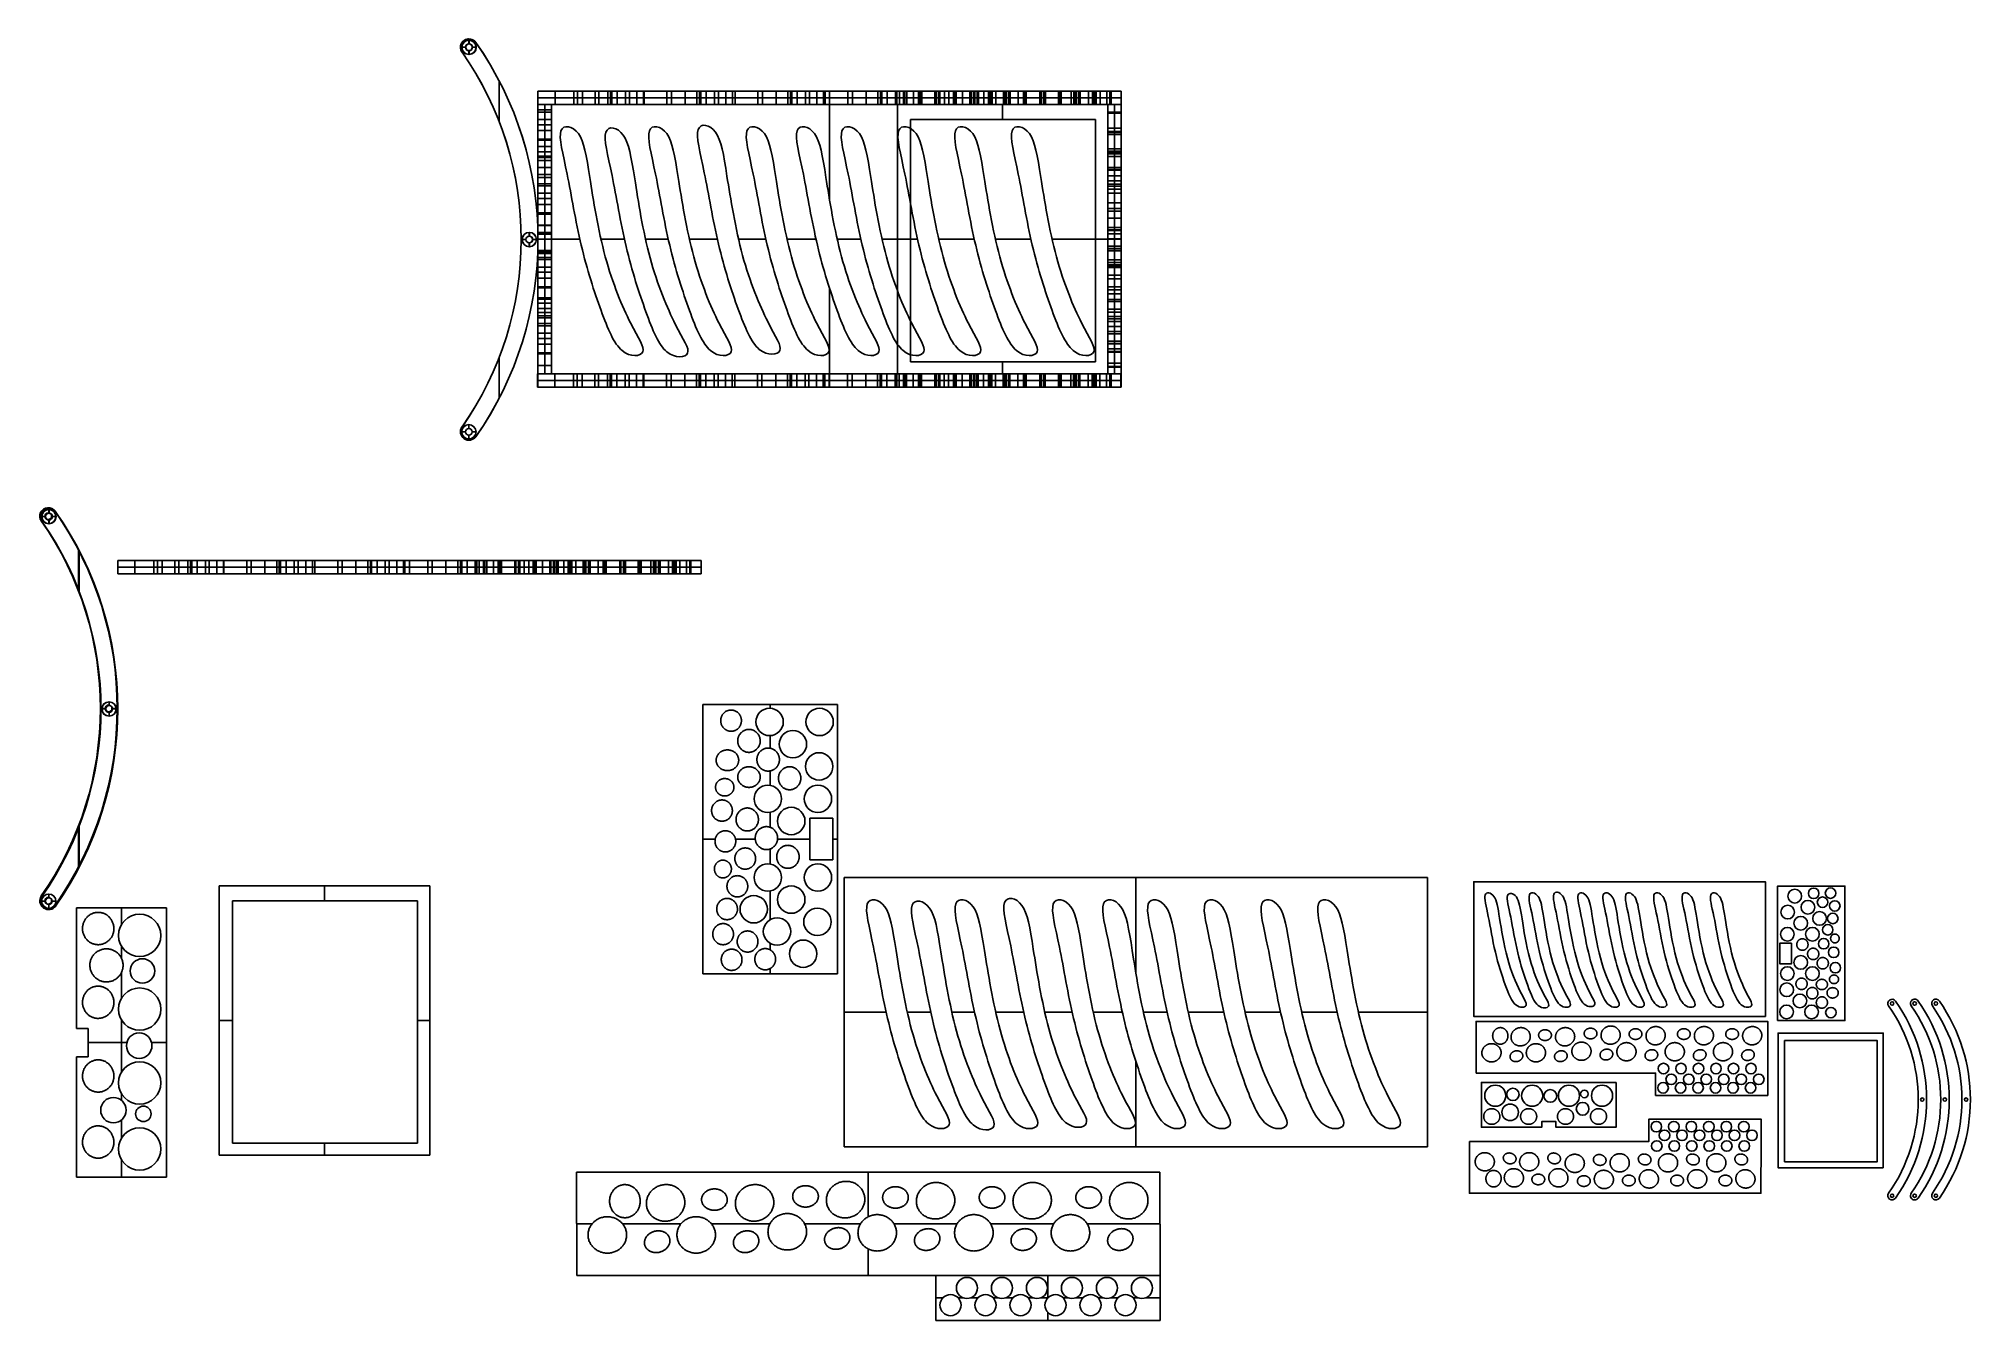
# Model space of a CAD drawing. Header units: millimetres. Extents: x -1400 to 322, y -767 to 376.
import ezdxf

# ---------------------------------------------------------------- set-up
doc = ezdxf.new("R2010")
doc.units = ezdxf.units.MM
doc.layers.add('Default', color=18, linetype='Continuous', true_color=0x000000)

msp = doc.modelspace()

# ---------------------------------------------------------------- linework, layer by layer
at = {"layer": 'Default'}
for p, q in [((-1023.4, 368.3, 66), (-1023.4, 368.3, 46)), ((-1023.4, 368.3, 66), (-1020, 368.3, 66)), ((-1023.4, 368.3, 46), (-1020, 368.3, 46)), ((-1023.1, 368.3, 39.9), (-1023.1, 368.3, 19.9)), ((-1023.1, 368.3, 39.9), (-1019.7, 368.3, 39.9)), ((-1023.1, 368.3, 19.9), (-1019.7, 368.3, 19.9)), ((-1023, 364, 20), (-1023, 364, 14)), ((-1023, 364, 46), (-1023, 364, 40)), ((-1023, 364, 72), (-1023, 364, 66)), ((-1021.2, 374.5, 20), (-1021.2, 374.5, 14)), ((-1021.2, 374.5, 46), (-1021.2, 374.5, 40)), ((-1021.2, 374.5, 72), (-1021.2, 374.5, 66)), ((-1020, 368.3, 66), (-1020, 368.3, 46)), ((-1019.9, 368.3, 20), (-1019.9, 368.3, 14)), ((-1019.9, 368.3, 46), (-1019.9, 368.3, 40)), ((-1019.9, 368.3, 72), (-1019.9, 368.3, 66)), ((-1019.7, 368.3, 39.9), (-1019.7, 368.3, 19.9)), ((-1017, 374.7, 66), (-1017, 374.7, 46)), ((-1017, 374.7, 66), (-1017, 371.3, 66)), ((-1017, 374.7, 46), (-1017, 371.3, 46)), ((-1017, 371.3, 66), (-1017, 371.3, 46)), ((-1017, 365.3, 66), (-1017, 365.3, 46)), ((-1017, 365.3, 66), (-1017, 362, 66)), ((-1017, 365.3, 46), (-1017, 362, 46)), ((-1017, 362, 66), (-1017, 362, 46)), ((-1016.9, 371.3, 20), (-1016.9, 371.3, 14)), ((-1016.9, 371.3, 46), (-1016.9, 371.3, 40)), ((-1016.9, 371.3, 72), (-1016.9, 371.3, 66)), ((-1016.9, 365.3, 20), (-1016.9, 365.3, 14)), ((-1016.9, 365.3, 46), (-1016.9, 365.3, 40)), ((-1016.9, 365.3, 72), (-1016.9, 365.3, 66)), ((-1016.7, 374.7, 39.9), (-1016.7, 374.7, 19.9)), ((-1016.7, 374.7, 39.9), (-1016.7, 371.3, 39.9)), ((-1016.7, 374.7, 19.9), (-1016.7, 371.3, 19.9)), ((-1016.7, 371.3, 39.9), (-1016.7, 371.3, 19.9)), ((-1016.7, 365.3, 39.9), (-1016.7, 365.3, 19.9)), ((-1016.7, 365.3, 39.9), (-1016.7, 362, 39.9)), ((-1016.7, 365.3, 19.9), (-1016.7, 362, 19.9)), ((-1016.7, 362, 39.9), (-1016.7, 362, 19.9)), ((-1014, 368.3, 66), (-1014, 368.3, 46)), ((-1014, 368.3, 66), (-1010.6, 368.3, 66)), ((-1014, 368.3, 46), (-1010.6, 368.3, 46)), ((-1013.9, 368.3, 20), (-1013.9, 368.3, 14)), ((-1013.9, 368.3, 46), (-1013.9, 368.3, 40)), ((-1013.9, 368.3, 72), (-1013.9, 368.3, 66)), ((-1013.7, 368.3, 39.9), (-1013.7, 368.3, 19.9)), ((-1013.7, 368.3, 39.9), (-1010.3, 368.3, 39.9)), ((-1013.7, 368.3, 19.9), (-1010.3, 368.3, 19.9)), ((-1010.7, 372.6, 20), (-1010.7, 372.6, 14)), ((-1010.7, 372.6, 46), (-1010.7, 372.6, 40)), ((-1010.7, 372.6, 72), (-1010.7, 372.6, 66)), ((-1010.6, 368.3, 66), (-1010.6, 368.3, 46)), ((-1010.3, 368.3, 39.9), (-1010.3, 368.3, 19.9)), ((-989.9, 338.2, 20), (-989.9, 301.8, 20)), ((-989.9, 338.2, 14), (-989.9, 301.8, 14)), ((-989.9, 338.2, 46), (-989.9, 301.8, 46)), ((-989.9, 338.2, 40), (-989.9, 301.8, 40)), ((-989.9, 338.2, 72), (-989.9, 301.8, 72)), ((-989.9, 338.2, 66), (-989.9, 301.8, 66)), ((-435.3, 329.3, 14), (-955.3, 329.3, 14)), ((-955.3, 329.3, 14), (-955.3, 329.3, 106)), ((-955.3, 329.3, 14), (-955.3, 317.3, 14)), ((-955.3, 329.3, 106), (-955.3, 317.3, 106)), ((-635.3, 329.3, 106), (-955.3, 329.3, 106)), ((-941.3, 329.3, 60), (-955.3, 329.3, 60)), ((-955.3, 329.3, 60), (-955.3, 317.3, 60)), ((-940, 329.3, 81.5), (-940, 317.3, 81.5)), ((-940, 329.3, 58.6), (-940, 317.3, 58.6)), ((-923.3, 329.3, 31.5), (-923.3, 317.3, 31.5)), ((-920, 329.3, 52), (-920, 317.3, 52)), ((-915.7, 329.3, 58.6), (-915.7, 317.3, 58.6)), ((-915.7, 329.3, 81.5), (-915.7, 317.3, 81.5)), ((-862.1, 329.3, 60), (-914.3, 329.3, 60)), ((-904.3, 329.3, 27.8), (-904.3, 317.3, 27.8)), ((-901, 329.3, 48.4), (-901, 317.3, 48.4)), ((-892.9, 329.3, 71.6), (-892.9, 317.3, 71.6)), ((-890.6, 329.3, 33.5), (-890.6, 317.3, 33.5)), ((-889.4, 329.3, 84.7), (-889.4, 317.3, 84.7)), ((-884.6, 329.3, 55.7), (-884.6, 317.3, 55.7)), ((-877.3, 329.3, 67.5), (-877.3, 317.3, 67.5)), ((-873.8, 329.3, 80.5), (-873.8, 317.3, 80.5)), ((-867.1, 329.3, 27.2), (-867.1, 317.3, 27.2)), ((-861.1, 329.3, 49.4), (-861.1, 317.3, 49.4)), ((-860.7, 329.3, 81.5), (-860.7, 317.3, 81.5)), ((-860.7, 329.3, 58.6), (-860.7, 317.3, 58.6)), ((-840.4, 329.3, 45.3), (-840.4, 317.3, 45.3)), ((-840.4, 329.3, 31.8), (-840.4, 317.3, 31.8)), ((-836.4, 329.3, 58.6), (-836.4, 317.3, 58.6)), ((-836.4, 329.3, 81.5), (-836.4, 317.3, 81.5)), ((-782.8, 329.3, 60), (-835.1, 329.3, 60)), ((-824.2, 329.3, 31.8), (-824.2, 317.3, 31.8)), ((-824.2, 329.3, 45.3), (-824.2, 317.3, 45.3)), ((-813.7, 329.3, 71.6), (-813.7, 317.3, 71.6)), ((-811.3, 329.3, 33.5), (-811.3, 317.3, 33.5)), ((-810.2, 329.3, 84.7), (-810.2, 317.3, 84.7)), ((-805.3, 329.3, 55.7), (-805.3, 317.3, 55.7)), ((-798, 329.3, 67.5), (-798, 317.3, 67.5)), ((-794.5, 329.3, 80.5), (-794.5, 317.3, 80.5)), ((-787.8, 329.3, 27.2), (-787.8, 317.3, 27.2)), ((-781.9, 329.3, 49.4), (-781.9, 317.3, 49.4)), ((-779.6, 329.3, 78.7), (-779.6, 317.3, 78.7)), ((-779.6, 329.3, 55.7), (-779.6, 317.3, 55.7)), ((-759.3, 329.3, 42.4), (-759.3, 317.3, 42.4)), ((-759.3, 329.3, 28.9), (-759.3, 317.3, 28.9)), ((-755.2, 329.3, 55.7), (-755.2, 317.3, 55.7)), ((-755.2, 329.3, 78.7), (-755.2, 317.3, 78.7)), ((-702, 329.3, 60), (-752, 329.3, 60)), ((-743.1, 329.3, 28.9), (-743.1, 317.3, 28.9)), ((-743.1, 329.3, 42.4), (-743.1, 317.3, 42.4)), ((-732.5, 329.3, 68.8), (-732.5, 317.3, 68.8)), ((-730.1, 329.3, 30.6), (-730.1, 317.3, 30.6)), ((-729, 329.3, 81.8), (-729, 317.3, 81.8)), ((-724.2, 329.3, 52.8), (-724.2, 317.3, 52.8)), ((-716.8, 329.3, 64.6), (-716.8, 317.3, 64.6)), ((-713.3, 329.3, 77.6), (-713.3, 317.3, 77.6)), ((-706.6, 329.3, 24.3), (-706.6, 317.3, 24.3)), ((-700.7, 329.3, 46.5), (-700.7, 317.3, 46.5)), ((-699.3, 329.3, 79.6), (-699.3, 317.3, 79.6)), ((-699.3, 329.3, 56.7), (-699.3, 317.3, 56.7)), ((-695.3, 329.3, 14), (-695.3, 329.3, 53.9)), ((-695.3, 329.3, 82.4), (-695.3, 329.3, 106)), ((-695.3, 317.3, 14), (-695.3, 329.3, 14)), ((-695.3, 317.3, 106), (-695.3, 329.3, 106)), ((-679, 329.3, 43.4), (-679, 317.3, 43.4)), ((-679, 329.3, 29.9), (-679, 317.3, 29.9)), ((-675, 329.3, 56.7), (-675, 317.3, 56.7)), ((-675, 329.3, 79.6), (-675, 317.3, 79.6)), ((-615.9, 329.3, 60), (-672.3, 329.3, 60)), ((-662.8, 329.3, 29.9), (-662.8, 317.3, 29.9)), ((-662.8, 329.3, 43.4), (-662.8, 317.3, 43.4)), ((-652.3, 329.3, 69.7), (-652.3, 317.3, 69.7)), ((-649.9, 329.3, 31.6), (-649.9, 317.3, 31.6)), ((-648.8, 329.3, 82.8), (-648.8, 317.3, 82.8)), ((-643.9, 329.3, 53.8), (-643.9, 317.3, 53.8)), ((-636.6, 329.3, 65.5), (-636.6, 317.3, 65.5)), ((-435.3, 329.3, 106), (-635.3, 329.3, 106)), ((-635.3, 329.3, 106), (-635.3, 317.3, 106)), ((-435.3, 329.3, 146), (-635.3, 329.3, 146)), ((-635.3, 329.3, 146), (-635.3, 317.3, 146)), ((-635.3, 329.3, 146), (-635.3, 329.3, 106)), ((-635.3, 329.3, 126), (-635.3, 317.3, 126)), ((-635.3, 329.3, 126), (-629.1, 329.3, 126)), ((-633.1, 329.3, 78.6), (-633.1, 317.3, 78.6)), ((-629.4, 329.3, 126.4), (-629.4, 317.3, 126.4)), ((-628.2, 329.3, 139.6), (-628.2, 317.3, 139.6)), ((-626.4, 329.3, 25.3), (-626.4, 317.3, 25.3)), ((-620.5, 329.3, 47.5), (-620.5, 317.3, 47.5)), ((-616.1, 329.3, 125.2), (-616.1, 317.3, 125.2)), ((-615.3, 329.3, 126), (-610.6, 329.3, 126)), ((-615, 329.3, 138.5), (-615, 317.3, 138.5)), ((-614.8, 329.3, 111), (-614.8, 317.3, 111)), ((-613.6, 329.3, 124.3), (-613.6, 317.3, 124.3)), ((-613.2, 329.3, 79.6), (-613.2, 317.3, 79.6)), ((-613.2, 329.3, 56.7), (-613.2, 317.3, 56.7)), ((-604.4, 329.3, 126), (-597.9, 329.3, 126)), ((-601.5, 329.3, 109.9), (-601.5, 317.3, 109.9)), ((-600.3, 329.3, 123.2), (-600.3, 317.3, 123.2)), ((-598.2, 329.3, 126.4), (-598.2, 317.3, 126.4)), ((-597, 329.3, 139.6), (-597, 317.3, 139.6)), ((-592.9, 329.3, 43.4), (-592.9, 317.3, 43.4)), ((-592.9, 329.3, 29.9), (-592.9, 317.3, 29.9)), ((-588.9, 329.3, 56.7), (-588.9, 317.3, 56.7)), ((-588.9, 329.3, 79.6), (-588.9, 317.3, 79.6)), ((-529.9, 329.3, 60), (-586.2, 329.3, 60)), ((-584.9, 329.3, 125.2), (-584.9, 317.3, 125.2)), ((-584.1, 329.3, 126), (-579.4, 329.3, 126)), ((-583.8, 329.3, 138.5), (-583.8, 317.3, 138.5)), ((-583.5, 329.3, 111), (-583.5, 317.3, 111)), ((-582.4, 329.3, 124.3), (-582.4, 317.3, 124.3)), ((-576.7, 329.3, 29.9), (-576.7, 317.3, 29.9)), ((-576.7, 329.3, 43.4), (-576.7, 317.3, 43.4)), ((-573.2, 329.3, 126), (-566.7, 329.3, 126)), ((-570.3, 329.3, 109.9), (-570.3, 317.3, 109.9)), ((-569.1, 329.3, 123.2), (-569.1, 317.3, 123.2)), ((-567, 329.3, 126.4), (-567, 317.3, 126.4)), ((-566.2, 329.3, 69.7), (-566.2, 317.3, 69.7)), ((-565.8, 329.3, 139.6), (-565.8, 317.3, 139.6)), ((-563.8, 329.3, 31.6), (-563.8, 317.3, 31.6)), ((-562.7, 329.3, 82.8), (-562.7, 317.3, 82.8)), ((-557.9, 329.3, 53.8), (-557.9, 317.3, 53.8)), ((-553.7, 329.3, 125.2), (-553.7, 317.3, 125.2)), ((-552.9, 329.3, 126), (-548.2, 329.3, 126)), ((-552.6, 329.3, 138.5), (-552.6, 317.3, 138.5)), ((-552.3, 329.3, 111), (-552.3, 317.3, 111)), ((-551.2, 329.3, 124.3), (-551.2, 317.3, 124.3)), ((-550.5, 329.3, 65.5), (-550.5, 317.3, 65.5)), ((-547, 329.3, 78.6), (-547, 317.3, 78.6)), ((-542, 329.3, 126), (-535.5, 329.3, 126)), ((-540.3, 329.3, 25.3), (-540.3, 317.3, 25.3)), ((-539.1, 329.3, 109.9), (-539.1, 317.3, 109.9)), ((-537.9, 329.3, 123.2), (-537.9, 317.3, 123.2)), ((-535.8, 329.3, 126.4), (-535.8, 317.3, 126.4)), ((-535.3, 329.3, 146), (-535.3, 317.3, 146)), ((-535.3, 329.3, 106), (-535.3, 329.3, 125.8)), ((-535.3, 329.3, 139), (-535.3, 329.3, 146)), ((-534.6, 329.3, 139.6), (-534.6, 317.3, 139.6)), ((-534.4, 329.3, 47.5), (-534.4, 317.3, 47.5)), ((-527.1, 329.3, 79.6), (-527.1, 317.3, 79.6)), ((-527.1, 329.3, 56.7), (-527.1, 317.3, 56.7)), ((-522.5, 329.3, 125.2), (-522.5, 317.3, 125.2)), ((-521.7, 329.3, 126), (-517, 329.3, 126)), ((-521.4, 329.3, 138.5), (-521.4, 317.3, 138.5)), ((-521.1, 329.3, 111), (-521.1, 317.3, 111)), ((-520, 329.3, 124.3), (-520, 317.3, 124.3)), ((-510.8, 329.3, 126), (-504.3, 329.3, 126)), ((-507.9, 329.3, 109.9), (-507.9, 317.3, 109.9)), ((-506.9, 329.3, 43.4), (-506.9, 317.3, 43.4)), ((-506.9, 329.3, 29.9), (-506.9, 317.3, 29.9)), ((-506.7, 329.3, 123.2), (-506.7, 317.3, 123.2)), ((-504.6, 329.3, 126.4), (-504.6, 317.3, 126.4)), ((-503.4, 329.3, 139.6), (-503.4, 317.3, 139.6)), ((-502.8, 329.3, 56.7), (-502.8, 317.3, 56.7)), ((-502.8, 329.3, 79.6), (-502.8, 317.3, 79.6)), ((-435.3, 329.3, 60), (-500.1, 329.3, 60)), ((-491.3, 329.3, 125.2), (-491.3, 317.3, 125.2)), ((-490.6, 329.3, 29.9), (-490.6, 317.3, 29.9)), ((-490.6, 329.3, 43.4), (-490.6, 317.3, 43.4)), ((-490.5, 329.3, 126), (-485.8, 329.3, 126)), ((-490.2, 329.3, 138.5), (-490.2, 317.3, 138.5)), ((-489.9, 329.3, 111), (-489.9, 317.3, 111)), ((-488.8, 329.3, 124.3), (-488.8, 317.3, 124.3)), ((-480.1, 329.3, 69.7), (-480.1, 317.3, 69.7)), ((-479.6, 329.3, 126), (-473.1, 329.3, 126)), ((-477.7, 329.3, 31.6), (-477.7, 317.3, 31.6)), ((-476.7, 329.3, 109.9), (-476.7, 317.3, 109.9)), ((-476.6, 329.3, 82.8), (-476.6, 317.3, 82.8)), ((-475.5, 329.3, 123.2), (-475.5, 317.3, 123.2)), ((-473.4, 329.3, 126.4), (-473.4, 317.3, 126.4)), ((-472.2, 329.3, 139.6), (-472.2, 317.3, 139.6)), ((-471.8, 329.3, 53.8), (-471.8, 317.3, 53.8)), ((-464.4, 329.3, 65.5), (-464.4, 317.3, 65.5)), ((-460.9, 329.3, 78.6), (-460.9, 317.3, 78.6)), ((-460.1, 329.3, 125.2), (-460.1, 317.3, 125.2)), ((-459.3, 329.3, 126), (-454.6, 329.3, 126)), ((-459, 329.3, 138.5), (-459, 317.3, 138.5)), ((-458.7, 329.3, 111), (-458.7, 317.3, 111)), ((-457.6, 329.3, 124.3), (-457.6, 317.3, 124.3)), ((-454.2, 329.3, 25.3), (-454.2, 317.3, 25.3)), ((-448.4, 329.3, 126), (-435.3, 329.3, 126)), ((-448.3, 329.3, 47.5), (-448.3, 317.3, 47.5)), ((-445.5, 329.3, 109.9), (-445.5, 317.3, 109.9)), ((-444.3, 329.3, 123.2), (-444.3, 317.3, 123.2)), ((-435.3, 317.3, 106), (-435.3, 329.3, 106)), ((-435.3, 329.3, 106), (-435.3, 329.3, 146)), ((-435.3, 329.3, 146), (-435.3, 317.3, 146)), ((-435.3, 317.3, 14), (-435.3, 329.3, 14)), ((-435.3, 329.3, 14), (-435.3, 329.3, 106)), ((-435.3, 329.3, 126), (-435.3, 317.3, 126)), ((-435.3, 317.3, 60), (-435.3, 329.3, 60)), ((-955.3, 323.3, 14), (-955.3, 323.3, 106)), ((-955.3, 323.3, 14), (-435.3, 323.3, 14)), ((-955.3, 323.3, 106), (-635.3, 323.3, 106)), ((-435.3, 317.3, 14), (-955.3, 317.3, 14)), ((-955.3, 317.3, 14), (-955.3, 317.3, 26)), ((-435.3, 317.3, 26), (-955.3, 317.3, 26)), ((-955.3, 317.3, 14), (-955.3, 77.3, 14)), ((-955.3, 317.3, 26), (-955.3, 77.3, 26)), ((-435.3, 317.3, 20), (-955.3, 317.3, 20)), ((-955.3, 317.3, 20), (-955.3, 77.3, 20)), ((-955.3, 317.3, 26), (-955.3, 209.7, 26)), ((-943.3, 317.3, 26), (-955.3, 317.3, 26)), ((-943.3, 317.3, 106), (-955.3, 317.3, 106)), ((-955.3, 77.3, 106), (-955.3, 317.3, 106)), ((-955.3, 317.3, 106), (-955.3, 317.3, 26)), ((-943.3, 317.3, 66), (-955.3, 317.3, 66)), ((-955.3, 317.3, 66), (-955.3, 302.4, 66)), ((-955.3, 317.3, 14), (-435.3, 317.3, 14)), ((-955.3, 317.3, 106), (-635.3, 317.3, 106)), ((-955.3, 317.3, 14), (-955.3, 317.3, 106)), ((-955.3, 317.3, 60), (-941.3, 317.3, 60)), ((-943.3, 312.4, 50), (-955.3, 312.4, 50)), ((-943.3, 310.5, 88.7), (-955.3, 310.5, 88.7)), ((-949.3, 77.3, 106), (-949.3, 317.3, 106)), ((-949.3, 317.3, 106), (-949.3, 317.3, 26)), ((-949.3, 317.3, 26), (-949.3, 209.7, 26)), ((-943.3, 317.3, 26), (-943.3, 209.7, 26)), ((-943.3, 77.3, 106), (-943.3, 317.3, 106)), ((-943.3, 317.3, 106), (-943.3, 317.3, 26)), ((-943.3, 317.3, 66), (-943.3, 302.4, 66)), ((-914.3, 317.3, 60), (-862.1, 317.3, 60)), ((-835.1, 317.3, 60), (-782.8, 317.3, 60)), ((-752, 317.3, 60), (-702, 317.3, 60)), ((-695.3, 317.3, 14), (-695.3, 317.3, 26)), ((-695.3, 232, 14), (-695.3, 317.3, 14)), ((-695.3, 232, 26), (-695.3, 317.3, 26)), ((-695.3, 317.3, 14), (-695.3, 317.3, 53.9)), ((-695.3, 317.3, 82.4), (-695.3, 317.3, 106)), ((-672.3, 317.3, 60), (-615.9, 317.3, 60)), ((-435.3, 323.3, 146), (-635.3, 323.3, 146)), ((-635.3, 323.3, 146), (-635.3, 323.3, 106)), ((-635.3, 317.3, 106), (-435.3, 317.3, 106)), ((-435.3, 317.3, 146), (-635.3, 317.3, 146)), ((-635.3, 317.3, 146), (-635.3, 317.3, 106)), ((-635.3, 317.3, 126), (-629.1, 317.3, 126)), ((-447.3, 317.3, 134), (-634.9, 317.3, 134)), ((-634.9, 317.3, 134), (-634.9, 317.3, 146)), ((-447.3, 317.3, 146), (-634.9, 317.3, 146)), ((-634.9, 317.3, 134), (-634.9, 77.3, 134)), ((-634.9, 317.3, 146), (-634.9, 77.3, 146)), ((-447.3, 317.3, 140), (-634.9, 317.3, 140)), ((-634.9, 317.3, 140), (-634.9, 77.3, 140)), ((-615.3, 317.3, 126), (-610.6, 317.3, 126)), ((-604.4, 317.3, 126), (-597.9, 317.3, 126)), ((-586.2, 317.3, 60), (-529.9, 317.3, 60)), ((-584.1, 317.3, 126), (-579.4, 317.3, 126)), ((-573.2, 317.3, 126), (-566.7, 317.3, 126)), ((-552.9, 317.3, 126), (-548.2, 317.3, 126)), ((-542, 317.3, 126), (-535.5, 317.3, 126)), ((-541.1, 317.3, 134), (-541.1, 317.3, 146)), ((-541.1, 303.9, 134), (-541.1, 317.3, 134)), ((-541.1, 303.9, 146), (-541.1, 317.3, 146)), ((-535.3, 317.3, 106), (-535.3, 317.3, 125.8)), ((-535.3, 317.3, 139), (-535.3, 317.3, 146)), ((-521.7, 317.3, 126), (-517, 317.3, 126)), ((-510.8, 317.3, 126), (-504.3, 317.3, 126)), ((-500.1, 317.3, 60), (-435.3, 317.3, 60)), ((-490.5, 317.3, 126), (-485.8, 317.3, 126)), ((-479.6, 317.3, 126), (-473.1, 317.3, 126)), ((-459.3, 317.3, 126), (-454.6, 317.3, 126)), ((-448.4, 317.3, 126), (-435.3, 317.3, 126)), ((-447.3, 77.3, 146), (-447.3, 317.3, 146)), ((-447.3, 317.3, 146), (-447.3, 317.3, 26)), ((-447.3, 77.3, 26), (-447.3, 317.3, 26)), ((-447.3, 317.3, 146), (-435.3, 317.3, 146)), ((-447.3, 317.3, 26), (-435.3, 317.3, 26)), ((-447.3, 314, 86), (-447.3, 317.3, 86)), ((-447.3, 317.3, 86), (-435.3, 317.3, 86)), ((-447.3, 77.3, 134), (-447.3, 317.3, 134)), ((-447.3, 317.3, 134), (-447.3, 317.3, 146)), ((-447.3, 77.3, 146), (-447.3, 317.3, 146)), ((-447.3, 77.3, 140), (-447.3, 317.3, 140)), ((-447.3, 310.4, 76.7), (-435.3, 310.4, 76.7)), ((-447.3, 310.4, 94), (-435.3, 310.4, 94)), ((-447.3, 310.4, 121.4), (-435.3, 310.4, 121.4)), ((-447.3, 310.4, 138.7), (-435.3, 310.4, 138.7)), ((-441.3, 317.3, 146), (-441.3, 317.3, 26)), ((-441.3, 77.3, 146), (-441.3, 317.3, 146)), ((-441.3, 77.3, 26), (-441.3, 317.3, 26)), ((-435.3, 323.3, 106), (-435.3, 323.3, 146)), ((-435.3, 323.3, 14), (-435.3, 323.3, 106)), ((-435.3, 77.3, 14), (-435.3, 317.3, 14)), ((-435.3, 317.3, 14), (-435.3, 317.3, 26)), ((-435.3, 77.3, 26), (-435.3, 317.3, 26)), ((-435.3, 77.3, 20), (-435.3, 317.3, 20)), ((-435.3, 317.3, 146), (-435.3, 317.3, 26)), ((-435.3, 317.3, 146), (-435.3, 77.3, 146)), ((-435.3, 317.3, 26), (-435.3, 77.3, 26)), ((-435.3, 317.3, 86), (-435.3, 314, 86)), ((-435.3, 317.3, 106), (-435.3, 317.3, 146)), ((-435.3, 317.3, 14), (-435.3, 317.3, 106)), ((-943.3, 303.8, 32.1), (-955.3, 303.8, 32.1)), ((-943.3, 299.2, 64.5), (-955.3, 299.2, 64.5)), ((-943.3, 294, 58.4), (-955.3, 294, 58.4)), ((-934.8, 293.8, 14), (-934.8, 293.8, 26)), ((-856, 293.8, 14), (-856, 293.8, 26)), ((-812.5, 295, 14), (-812.5, 295, 26)), ((-769, 293.8, 14), (-769, 293.8, 26)), ((-724.3, 293.8, 14), (-724.3, 293.8, 26)), ((-684.3, 293.8, 14), (-684.3, 293.8, 26)), ((-633.8, 293.8, 14), (-633.8, 293.8, 26)), ((-623.2, 303.9, 134), (-458.2, 303.9, 134)), ((-623.2, 87.9, 134), (-623.2, 303.9, 134)), ((-623.2, 303.9, 146), (-458.2, 303.9, 146)), ((-623.2, 87.9, 146), (-623.2, 303.9, 146)), ((-623.2, 303.9, 134), (-623.2, 303.9, 146)), ((-583.2, 293.8, 14), (-583.2, 293.8, 26)), ((-540.7, 303.9, 134), (-540.7, 303.9, 146)), ((-532.7, 293.8, 14), (-532.7, 293.8, 26)), ((-458.2, 303.9, 134), (-458.2, 87.9, 134)), ((-458.2, 303.9, 146), (-458.2, 87.9, 146)), ((-458.2, 303.9, 134), (-458.2, 303.9, 146)), ((-447.3, 309.7, 44.5), (-435.3, 309.7, 44.5)), ((-447.3, 309.7, 57.6), (-435.3, 309.7, 57.6)), ((-447.3, 296.3, 44.5), (-435.3, 296.3, 44.5)), ((-447.3, 296.3, 57.6), (-435.3, 296.3, 57.6)), ((-447.3, 293.2, 76.7), (-435.3, 293.2, 76.7)), ((-447.3, 293.2, 121.4), (-435.3, 293.2, 121.4)), ((-447.3, 293.2, 94), (-435.3, 293.2, 94)), ((-447.3, 293.2, 138.7), (-435.3, 293.2, 138.7)), ((-943.3, 286.3, 99.9), (-955.3, 286.3, 99.9)), ((-943.3, 285.4, 40.4), (-955.3, 285.4, 40.4)), ((-955.3, 283.1, 66), (-955.3, 272.4, 66)), ((-943.3, 279.9, 57.7), (-955.3, 279.9, 57.7)), ((-943.3, 283.1, 66), (-943.3, 272.4, 66)), ((-919.3, 291.3, 14), (-919.3, 291.3, 26)), ((-894.8, 292.6, 14), (-894.8, 292.6, 26)), ((-879.3, 290.1, 14), (-879.3, 290.1, 26)), ((-840.5, 291.3, 14), (-840.5, 291.3, 26)), ((-797, 292.5, 14), (-797, 292.5, 26)), ((-753.5, 291.3, 14), (-753.5, 291.3, 26)), ((-708.8, 291.3, 14), (-708.8, 291.3, 26)), ((-668.8, 291.3, 14), (-668.8, 291.3, 26)), ((-618.2, 291.3, 14), (-618.2, 291.3, 26)), ((-567.7, 291.3, 14), (-567.7, 291.3, 26)), ((-517.2, 291.3, 14), (-517.2, 291.3, 26)), ((-447.3, 292.2, 59.9), (-435.3, 292.2, 59.9)), ((-447.3, 292.2, 74.1), (-435.3, 292.2, 74.1)), ((-447.3, 290.6, 97.5), (-435.3, 290.6, 97.5)), ((-447.3, 290.6, 114.8), (-435.3, 290.6, 114.8)), ((-447.3, 278.4, 86), (-447.3, 289.6, 86)), ((-447.3, 277.7, 59.9), (-435.3, 277.7, 59.9)), ((-447.3, 277.7, 74.1), (-435.3, 277.7, 74.1)), ((-447.3, 275.6, 77), (-435.3, 275.6, 77)), ((-447.3, 275.6, 91.2), (-435.3, 275.6, 91.2)), ((-435.3, 289.6, 86), (-435.3, 278.4, 86)), ((-943.3, 275, 75.8), (-955.3, 275, 75.8)), ((-943.3, 271.1, 38.7), (-955.3, 271.1, 38.7)), ((-943.3, 270, 78.4), (-955.3, 270, 78.4)), ((-943.3, 267.4, 93.6), (-955.3, 267.4, 93.6)), ((-943.3, 261, 66.5), (-955.3, 261, 66.5)), ((-955.3, 259.8, 66), (-955.3, 236.6, 66)), ((-943.3, 259.8, 66), (-943.3, 236.6, 66)), ((-447.3, 274.2, 40.7), (-435.3, 274.2, 40.7)), ((-447.3, 274.2, 54.9), (-435.3, 274.2, 54.9)), ((-447.3, 273.4, 97.5), (-435.3, 273.4, 97.5)), ((-447.3, 273.4, 114.8), (-435.3, 273.4, 114.8)), ((-447.3, 270.8, 120.9), (-435.3, 270.8, 120.9)), ((-447.3, 270.8, 138.1), (-435.3, 270.8, 138.1)), ((-447.3, 261.2, 40.7), (-435.3, 261.2, 40.7)), ((-447.3, 261.2, 54.9), (-435.3, 261.2, 54.9)), ((-447.3, 261.1, 77), (-435.3, 261.1, 77)), ((-447.3, 261.1, 91.2), (-435.3, 261.1, 91.2)), ((-447.3, 259.3, 59.9), (-435.3, 259.3, 59.9)), ((-447.3, 259.3, 74.1), (-435.3, 259.3, 74.1)), ((-447.3, 258.9, 96.2), (-435.3, 258.9, 96.2)), ((-447.3, 258.9, 110.3), (-435.3, 258.9, 110.3)), ((-943.3, 254.8, 75.7), (-955.3, 254.8, 75.7)), ((-943.3, 252.2, 47.6), (-955.3, 252.2, 47.6)), ((-943.3, 252.1, 91), (-955.3, 252.1, 91)), ((-943.3, 246.7, 50), (-955.3, 246.7, 50)), ((-943.3, 244.7, 88.7), (-955.3, 244.7, 88.7)), ((-929.3, 255.1, 14), (-929.3, 255.1, 26)), ((-909.1, 252.3, 14), (-909.1, 252.3, 26)), ((-889.3, 254, 14), (-889.3, 254, 26)), ((-869.1, 251.1, 14), (-869.1, 251.1, 26)), ((-850.5, 255.1, 14), (-850.5, 255.1, 26)), ((-830.3, 252.3, 14), (-830.3, 252.3, 26)), ((-807, 256.3, 14), (-807, 256.3, 26)), ((-786.8, 253.4, 14), (-786.8, 253.4, 26)), ((-763.4, 255.1, 14), (-763.4, 255.1, 26)), ((-743.3, 252.3, 14), (-743.3, 252.3, 26)), ((-718.7, 255.1, 14), (-718.7, 255.1, 26)), ((-698.6, 252.3, 14), (-698.6, 252.3, 26)), ((-678.7, 255.1, 14), (-678.7, 255.1, 26)), ((-658.6, 252.3, 14), (-658.6, 252.3, 26)), ((-628.2, 255.1, 14), (-628.2, 255.1, 26)), ((-608.1, 252.3, 14), (-608.1, 252.3, 26)), ((-577.7, 255.1, 14), (-577.7, 255.1, 26)), ((-557.5, 252.3, 14), (-557.5, 252.3, 26)), ((-527.1, 255.1, 14), (-527.1, 255.1, 26)), ((-507, 252.3, 14), (-507, 252.3, 26)), ((-447.3, 245.3, 86), (-447.3, 258.2, 86)), ((-447.3, 253.6, 120.9), (-435.3, 253.6, 120.9)), ((-447.3, 253.6, 138.1), (-435.3, 253.6, 138.1)), ((-447.3, 249.1, 39.6), (-435.3, 249.1, 39.6)), ((-447.3, 249.1, 51.2), (-435.3, 249.1, 51.2)), ((-447.3, 246.2, 59.9), (-435.3, 246.2, 59.9)), ((-447.3, 246.2, 74.1), (-435.3, 246.2, 74.1)), ((-447.3, 244.4, 96.2), (-435.3, 244.4, 96.2)), ((-447.3, 244.4, 110.3), (-435.3, 244.4, 110.3)), ((-447.3, 241.9, 119.9), (-435.3, 241.9, 119.9)), ((-447.3, 241.9, 137.1), (-435.3, 241.9, 137.1)), ((-447.3, 241.9, 75.2), (-435.3, 241.9, 75.2)), ((-447.3, 241.9, 92.5), (-435.3, 241.9, 92.5)), ((-435.3, 258.2, 86), (-435.3, 245.3, 86)), ((-943.3, 238.1, 32.1), (-955.3, 238.1, 32.1)), ((-943.3, 233.5, 64.5), (-955.3, 233.5, 64.5)), ((-943.3, 228.2, 58.4), (-955.3, 228.2, 58.4)), ((-447.3, 238.1, 39.6), (-435.3, 238.1, 39.6)), ((-447.3, 238.1, 51.2), (-435.3, 238.1, 51.2)), ((-447.3, 229.5, 36.4), (-435.3, 229.5, 36.4)), ((-447.3, 229.5, 49.5), (-435.3, 229.5, 49.5)), ((-447.3, 224.7, 119.9), (-435.3, 224.7, 119.9)), ((-447.3, 224.7, 75.2), (-435.3, 224.7, 75.2)), ((-447.3, 224.7, 137.1), (-435.3, 224.7, 137.1)), ((-447.3, 224.7, 92.5), (-435.3, 224.7, 92.5)), ((-943.3, 220.6, 99.9), (-955.3, 220.6, 99.9)), ((-943.3, 219.6, 40.4), (-955.3, 219.6, 40.4)), ((-955.3, 217.4, 66), (-955.3, 170.9, 66)), ((-943.3, 209.7, 26), (-955.3, 209.7, 26)), ((-955.3, 209.7, 26), (-955.3, 209.7, 36.2)), ((-955.3, 209.7, 36.2), (-955.3, 184.5, 36.2)), ((-955.3, 209.7, 36.2), (-943.3, 209.7, 36.2)), ((-955.3, 209.7, 28.9), (-943.3, 209.7, 28.9)), ((-943.3, 209.3, 75.8), (-955.3, 209.3, 75.8)), ((-943.3, 217.4, 66), (-943.3, 170.9, 66)), ((-943.3, 209.7, 26), (-943.3, 209.7, 36.2)), ((-943.3, 209.7, 36.2), (-943.3, 184.5, 36.2)), ((-447.3, 222.2, 58.4), (-435.3, 222.2, 58.4)), ((-447.3, 222.2, 72.5), (-435.3, 222.2, 72.5)), ((-447.3, 222.1, 96), (-435.3, 222.1, 96)), ((-447.3, 222.1, 113.3), (-435.3, 222.1, 113.3)), ((-447.3, 207.9, 86), (-447.3, 221.3, 86)), ((-447.3, 216.1, 36.4), (-435.3, 216.1, 36.4)), ((-447.3, 216.1, 49.5), (-435.3, 216.1, 49.5)), ((-447.3, 216, 121.4), (-447.3, 216, 141.8)), ((-447.3, 216, 141.8), (-447.3, 178.9, 141.8)), ((-447.3, 178.9, 121.4), (-447.3, 216, 121.4)), ((-447.3, 216, 141.8), (-435.3, 216, 141.8)), ((-447.3, 216, 121.4), (-435.3, 216, 121.4)), ((-447.3, 216, 131.6), (-435.3, 216, 131.6)), ((-447.3, 207.7, 58.4), (-435.3, 207.7, 58.4)), ((-447.3, 207.7, 72.5), (-435.3, 207.7, 72.5)), ((-435.3, 221.3, 86), (-435.3, 207.9, 86)), ((-435.3, 216, 141.8), (-435.3, 216, 121.4)), ((-435.3, 178.9, 141.8), (-435.3, 216, 141.8)), ((-435.3, 216, 121.4), (-435.3, 178.9, 121.4)), ((-970.3, 196.9, 20), (-970.3, 196.9, 14)), ((-970.3, 196.9, 20), (-966, 196.9, 20)), ((-970.3, 196.9, 14), (-966, 196.9, 14)), ((-970.3, 196.9, 46), (-970.3, 196.9, 40)), ((-970.3, 196.9, 46), (-966, 196.9, 46)), ((-970.3, 196.9, 40), (-966, 196.9, 40)), ((-970.3, 196.9, 72), (-970.3, 196.9, 66)), ((-970.3, 196.9, 72), (-966, 196.9, 72)), ((-970.3, 196.9, 66), (-966, 196.9, 66)), ((-969.5, 196.9, 65.8), (-969.5, 196.9, 45.8)), ((-969.5, 196.9, 65.8), (-966.1, 196.9, 65.8)), ((-969.5, 196.9, 45.8), (-966.1, 196.9, 45.8)), ((-969.4, 196.9, 39.8), (-969.4, 196.9, 19.8)), ((-969.4, 196.9, 39.8), (-966, 196.9, 39.8)), ((-969.4, 196.9, 19.8), (-966, 196.9, 19.8)), ((-966.1, 196.9, 65.8), (-966.1, 196.9, 45.8)), ((-966, 196.9, 20), (-966, 196.9, 14)), ((-966, 196.9, 46), (-966, 196.9, 40)), ((-966, 196.9, 72), (-966, 196.9, 66)), ((-966, 196.9, 39.8), (-966, 196.9, 19.8)), ((-963.1, 203.3, 65.8), (-963.1, 203.3, 45.8)), ((-963.1, 203.3, 65.8), (-963.1, 199.9, 65.8)), ((-963.1, 203.3, 45.8), (-963.1, 199.9, 45.8)), ((-963.1, 199.9, 65.8), (-963.1, 199.9, 45.8)), ((-963.1, 193.9, 65.8), (-963.1, 193.9, 45.8)), ((-963.1, 193.9, 65.8), (-963.1, 190.5, 65.8)), ((-963.1, 193.9, 45.8), (-963.1, 190.5, 45.8)), ((-963.1, 190.5, 65.8), (-963.1, 190.5, 45.8)), ((-963, 203.3, 39.8), (-963, 203.3, 19.8)), ((-963, 203.3, 39.8), (-963, 199.9, 39.8)), ((-963, 203.3, 19.8), (-963, 199.9, 19.8)), ((-963, 199.9, 20), (-963, 199.9, 14)), ((-963, 199.9, 46), (-963, 199.9, 40)), ((-963, 199.9, 72), (-963, 199.9, 66)), ((-963, 199.9, 39.8), (-963, 199.9, 19.8)), ((-963, 193.9, 20), (-963, 193.9, 14)), ((-963, 193.9, 46), (-963, 193.9, 40)), ((-963, 193.9, 72), (-963, 193.9, 66)), ((-963, 193.9, 39.8), (-963, 193.9, 19.8)), ((-963, 193.9, 39.8), (-963, 190.5, 39.8)), ((-963, 193.9, 19.8), (-963, 190.5, 19.8)), ((-963, 190.5, 39.8), (-963, 190.5, 19.8)), ((-960.1, 196.9, 65.8), (-960.1, 196.9, 45.8)), ((-960.1, 196.9, 65.8), (-956.7, 196.9, 65.8)), ((-960.1, 196.9, 45.8), (-956.7, 196.9, 45.8)), ((-960, 196.9, 20), (-960, 196.9, 14)), ((-960, 196.9, 20), (-955.3, 196.9, 20)), ((-960, 196.9, 14), (-955.3, 196.9, 14)), ((-960, 196.9, 46), (-960, 196.9, 40)), ((-960, 196.9, 46), (-955.3, 196.9, 46)), ((-960, 196.9, 40), (-955.3, 196.9, 40)), ((-960, 196.9, 72), (-960, 196.9, 66)), ((-960, 196.9, 72), (-955.3, 196.9, 72)), ((-960, 196.9, 66), (-955.3, 196.9, 66)), ((-960, 196.9, 39.8), (-960, 196.9, 19.8)), ((-960, 196.9, 39.8), (-956.7, 196.9, 39.8)), ((-960, 196.9, 19.8), (-956.7, 196.9, 19.8)), ((-956.7, 196.9, 65.8), (-956.7, 196.9, 45.8)), ((-956.7, 196.9, 39.8), (-956.7, 196.9, 19.8)), ((-943.3, 203.2, 74.5), (-955.3, 203.2, 74.5)), ((-943.3, 201.8, 90.6), (-955.3, 201.8, 90.6)), ((-955.3, 197.3, 14), (-955.3, 197.3, 26)), ((-955.3, 197.3, 14), (-918, 197.3, 14)), ((-955.3, 197.3, 26), (-918, 197.3, 26)), ((-943.3, 197.3, 106), (-955.3, 197.3, 106)), ((-955.3, 197.3, 36.2), (-955.3, 197.3, 70.7)), ((-955.3, 197.3, 92.9), (-955.3, 197.3, 106)), ((-955.3, 197.1, 36.2), (-943.3, 197.1, 36.2)), ((-955.3, 196.9, 20), (-955.3, 196.9, 14)), ((-955.3, 196.9, 46), (-955.3, 196.9, 40)), ((-955.3, 196.9, 72), (-955.3, 196.9, 66)), ((-943.3, 197.3, 36.2), (-943.3, 197.3, 70.7)), ((-943.3, 197.3, 92.9), (-943.3, 197.3, 106)), ((-916.7, 191.8, 14), (-916.7, 191.8, 26)), ((-899.1, 197.3, 14), (-878.3, 197.3, 14)), ((-899.1, 197.3, 26), (-878.3, 197.3, 26)), ((-876.7, 190.6, 14), (-876.7, 190.6, 26)), ((-859.4, 197.3, 14), (-839.2, 197.3, 14)), ((-859.4, 197.3, 26), (-839.2, 197.3, 26)), ((-837.9, 191.8, 14), (-837.9, 191.8, 26)), ((-820.3, 197.3, 14), (-795.4, 197.3, 14)), ((-820.3, 197.3, 26), (-795.4, 197.3, 26)), ((-794.4, 192.9, 14), (-794.4, 192.9, 26)), ((-776.5, 197.3, 14), (-752.2, 197.3, 14)), ((-776.5, 197.3, 26), (-752.2, 197.3, 26)), ((-750.9, 191.8, 14), (-750.9, 191.8, 26)), ((-733.3, 197.3, 14), (-707.5, 197.3, 14)), ((-733.3, 197.3, 26), (-707.5, 197.3, 26)), ((-706.2, 191.8, 14), (-706.2, 191.8, 26)), ((-688.6, 197.3, 14), (-667.5, 197.3, 14)), ((-688.6, 197.3, 26), (-667.5, 197.3, 26)), ((-666.2, 191.8, 14), (-666.2, 191.8, 26)), ((-648.6, 197.3, 14), (-616.9, 197.3, 14)), ((-648.6, 197.3, 26), (-616.9, 197.3, 26)), ((-634.9, 197.3, 134), (-634.9, 197.3, 146)), ((-634.9, 197.3, 134), (-623.2, 197.3, 134)), ((-634.9, 197.3, 146), (-623.2, 197.3, 146)), ((-623.2, 195.9, 134), (-623.2, 195.9, 146)), ((-615.7, 191.8, 14), (-615.7, 191.8, 26)), ((-598.1, 197.3, 14), (-566.4, 197.3, 14)), ((-598.1, 197.3, 26), (-566.4, 197.3, 26)), ((-565.1, 191.8, 14), (-565.1, 191.8, 26)), ((-547.5, 197.3, 14), (-515.9, 197.3, 14)), ((-547.5, 197.3, 26), (-515.9, 197.3, 26)), ((-514.6, 191.8, 14), (-514.6, 191.8, 26)), ((-497, 197.3, 14), (-435.3, 197.3, 14)), ((-497, 197.3, 26), (-435.3, 197.3, 26)), ((-458.2, 197.3, 134), (-447.3, 197.3, 134)), ((-458.2, 197.3, 146), (-447.3, 197.3, 146)), ((-458.2, 195.9, 134), (-458.2, 195.9, 146)), ((-447.3, 205.5, 75.5), (-435.3, 205.5, 75.5)), ((-447.3, 205.5, 89.6), (-435.3, 205.5, 89.6)), ((-447.3, 204.9, 96), (-435.3, 204.9, 96)), ((-447.3, 204.9, 113.3), (-435.3, 204.9, 113.3)), ((-447.3, 202.1, 39.4), (-435.3, 202.1, 39.4)), ((-447.3, 202.1, 52.5), (-435.3, 202.1, 52.5)), ((-447.3, 197.4, 141.8), (-435.3, 197.4, 141.8)), ((-447.3, 197.4, 121.4), (-435.3, 197.4, 121.4)), ((-447.3, 197.3, 146), (-447.3, 197.3, 141.8)), ((-447.3, 197.3, 121.4), (-447.3, 197.3, 92.5)), ((-447.3, 197.3, 72.6), (-447.3, 197.3, 55)), ((-447.3, 197.3, 36.9), (-447.3, 197.3, 26)), ((-447.3, 197.3, 146), (-435.3, 197.3, 146)), ((-447.3, 197.3, 26), (-435.3, 197.3, 26)), ((-447.3, 197.3, 134), (-447.3, 197.3, 146)), ((-447.3, 191, 75.5), (-435.3, 191, 75.5)), ((-447.3, 191, 89.6), (-435.3, 191, 89.6)), ((-435.3, 197.3, 14), (-435.3, 197.3, 26)), ((-435.3, 197.3, 146), (-435.3, 197.3, 141.8)), ((-435.3, 197.3, 121.4), (-435.3, 197.3, 92.5)), ((-435.3, 197.3, 72.6), (-435.3, 197.3, 55)), ((-435.3, 197.3, 36.9), (-435.3, 197.3, 26)), ((-943.3, 187.1, 73.1), (-955.3, 187.1, 73.1)), ((-943.3, 185.7, 89.1), (-955.3, 185.7, 89.1)), ((-955.3, 184.5, 26), (-943.3, 184.5, 26)), ((-955.3, 184.5, 36.2), (-955.3, 184.5, 26)), ((-955.3, 184.5, 26), (-955.3, 77.3, 26)), ((-955.3, 184.5, 36.2), (-943.3, 184.5, 36.2)), ((-955.3, 184.5, 28.9), (-943.3, 184.5, 28.9)), ((-943.3, 181, 50), (-955.3, 181, 50)), ((-943.3, 179, 88.7), (-955.3, 179, 88.7)), ((-943.3, 172.4, 32.1), (-955.3, 172.4, 32.1)), ((-949.3, 184.5, 26), (-949.3, 77.3, 26)), ((-943.3, 184.5, 36.2), (-943.3, 184.5, 26)), ((-943.3, 184.5, 26), (-943.3, 77.3, 26)), ((-895.3, 181.6, 14), (-895.3, 181.6, 26)), ((-855.3, 180.5, 14), (-855.3, 180.5, 26)), ((-816.5, 181.6, 14), (-816.5, 181.6, 26)), ((-772.9, 182.8, 14), (-772.9, 182.8, 26)), ((-729.4, 181.6, 14), (-729.4, 181.6, 26)), ((-684.7, 181.6, 14), (-684.7, 181.6, 26)), ((-644.7, 181.6, 14), (-644.7, 181.6, 26)), ((-594.2, 181.6, 14), (-594.2, 181.6, 26)), ((-543.7, 181.6, 14), (-543.7, 181.6, 26)), ((-493.1, 181.6, 14), (-493.1, 181.6, 26)), ((-447.3, 188.9, 94.6), (-435.3, 188.9, 94.6)), ((-447.3, 188.9, 108.8), (-435.3, 188.9, 108.8)), ((-447.3, 188.7, 39.4), (-435.3, 188.7, 39.4)), ((-447.3, 188.7, 52.5), (-435.3, 188.7, 52.5)), ((-447.3, 175.3, 86), (-447.3, 188.6, 86)), ((-447.3, 186.8, 57.1), (-435.3, 186.8, 57.1)), ((-447.3, 186.8, 70.2), (-435.3, 186.8, 70.2)), ((-447.3, 178.9, 141.8), (-447.3, 178.9, 121.4)), ((-447.3, 178.9, 141.8), (-435.3, 178.9, 141.8)), ((-447.3, 178.9, 121.4), (-435.3, 178.9, 121.4)), ((-447.3, 178.9, 131.6), (-435.3, 178.9, 131.6)), ((-447.3, 176.3, 38.4), (-435.3, 176.3, 38.4)), ((-447.3, 176.3, 49.1), (-435.3, 176.3, 49.1)), ((-447.3, 174.4, 94.6), (-435.3, 174.4, 94.6)), ((-447.3, 174.4, 108.8), (-435.3, 174.4, 108.8)), ((-447.3, 173.4, 57.1), (-435.3, 173.4, 57.1)), ((-447.3, 173.4, 70.2), (-435.3, 173.4, 70.2)), ((-435.3, 188.6, 86), (-435.3, 175.3, 86)), ((-435.3, 178.9, 121.4), (-435.3, 178.9, 141.8)), ((-943.3, 167.7, 64.5), (-955.3, 167.7, 64.5)), ((-943.3, 162.5, 58.4), (-955.3, 162.5, 58.4)), ((-447.3, 171.9, 119.9), (-435.3, 171.9, 119.9)), ((-447.3, 171.9, 137.1), (-435.3, 171.9, 137.1)), ((-447.3, 171.9, 75.2), (-435.3, 171.9, 75.2)), ((-447.3, 171.9, 92.5), (-435.3, 171.9, 92.5)), ((-447.3, 165.1, 38.4), (-435.3, 165.1, 38.4)), ((-447.3, 165.1, 49.1), (-435.3, 165.1, 49.1)), ((-447.3, 162, 50.1), (-435.3, 162, 50.1)), ((-447.3, 162, 63.2), (-435.3, 162, 63.2)), ((-943.3, 154.8, 99.9), (-955.3, 154.8, 99.9)), ((-943.3, 153.9, 40.4), (-955.3, 153.9, 40.4)), ((-955.3, 151.6, 66), (-955.3, 145.7, 66)), ((-943.3, 144.9, 66.8), (-955.3, 144.9, 66.8)), ((-943.3, 144.9, 50.8), (-955.3, 144.9, 50.8)), ((-943.3, 143.6, 75.8), (-955.3, 143.6, 75.8)), ((-943.3, 140.3, 83.7), (-955.3, 140.3, 83.7)), ((-943.3, 151.6, 66), (-943.3, 145.7, 66)), ((-695.3, 77.3, 14), (-695.3, 153.2, 14)), ((-695.3, 77.3, 26), (-695.3, 153.2, 26)), ((-447.3, 154.6, 119.9), (-435.3, 154.6, 119.9)), ((-447.3, 154.6, 75.2), (-435.3, 154.6, 75.2)), ((-447.3, 154.6, 137.1), (-435.3, 154.6, 137.1)), ((-447.3, 154.6, 92.5), (-435.3, 154.6, 92.5)), ((-447.3, 152.1, 96), (-435.3, 152.1, 96)), ((-447.3, 152.1, 113.3), (-435.3, 152.1, 113.3)), ((-447.3, 125.7, 86), (-447.3, 151.2, 86)), ((-447.3, 148.6, 50.1), (-435.3, 148.6, 50.1)), ((-447.3, 148.6, 63.2), (-435.3, 148.6, 63.2)), ((-447.3, 143.5, 62.5), (-435.3, 143.5, 62.5)), ((-447.3, 143.5, 79.8), (-435.3, 143.5, 79.8)), ((-447.3, 141.7, 40.9), (-435.3, 141.7, 40.9)), ((-447.3, 141.7, 54), (-435.3, 141.7, 54)), ((-435.3, 151.2, 86), (-435.3, 125.7, 86)), ((-943.3, 135.4, 92.2), (-955.3, 135.4, 92.2)), ((-943.3, 131.9, 78.9), (-955.3, 131.9, 78.9)), ((-943.3, 128.9, 50.8), (-955.3, 128.9, 50.8)), ((-943.3, 128.9, 66.8), (-955.3, 128.9, 66.8)), ((-955.3, 128.2, 66), (-955.3, 112, 66)), ((-943.3, 127, 87.3), (-955.3, 127, 87.3)), ((-943.3, 122.1, 50), (-955.3, 122.1, 50)), ((-943.3, 128.2, 66), (-943.3, 112, 66)), ((-899.1, 133.7, 14), (-899.1, 133.7, 26)), ((-872.9, 122.6, 14), (-872.9, 122.6, 26)), ((-859.1, 132.5, 14), (-859.1, 132.5, 26)), ((-832.9, 121.4, 14), (-832.9, 121.4, 26)), ((-820.3, 133.7, 14), (-820.3, 133.7, 26)), ((-794.1, 122.6, 14), (-794.1, 122.6, 26)), ((-776.8, 134.8, 14), (-776.8, 134.8, 26)), ((-750.5, 123.8, 14), (-750.5, 123.8, 26)), ((-733.3, 133.7, 14), (-733.3, 133.7, 26)), ((-707, 122.6, 14), (-707, 122.6, 26)), ((-688.6, 133.7, 14), (-688.6, 133.7, 26)), ((-662.3, 122.6, 14), (-662.3, 122.6, 26)), ((-648.6, 133.7, 14), (-648.6, 133.7, 26)), ((-622.3, 122.6, 14), (-622.3, 122.6, 26)), ((-598.1, 133.7, 14), (-598.1, 133.7, 26)), ((-571.8, 122.6, 14), (-571.8, 122.6, 26)), ((-547.5, 133.7, 14), (-547.5, 133.7, 26)), ((-521.3, 122.6, 14), (-521.3, 122.6, 26)), ((-497, 133.7, 14), (-497, 133.7, 26)), ((-470.7, 122.6, 14), (-470.7, 122.6, 26)), ((-447.3, 134.8, 96), (-435.3, 134.8, 96)), ((-447.3, 134.8, 113.3), (-435.3, 134.8, 113.3)), ((-447.3, 132.3, 119.4), (-435.3, 132.3, 119.4)), ((-447.3, 132.3, 136.6), (-435.3, 132.3, 136.6)), ((-447.3, 128.3, 40.9), (-435.3, 128.3, 40.9)), ((-447.3, 128.3, 54), (-435.3, 128.3, 54)), ((-447.3, 126.2, 62.5), (-435.3, 126.2, 62.5)), ((-447.3, 126.2, 79.8), (-435.3, 126.2, 79.8)), ((-447.3, 123.7, 83.3), (-435.3, 123.7, 83.3)), ((-447.3, 123.7, 100.6), (-435.3, 123.7, 100.6)), ((-943.3, 120.1, 88.7), (-955.3, 120.1, 88.7)), ((-943.3, 113.5, 32.1), (-955.3, 113.5, 32.1)), ((-943.3, 108.8, 64.5), (-955.3, 108.8, 64.5)), ((-943.3, 103.6, 58.4), (-955.3, 103.6, 58.4)), ((-447.3, 119.4, 37.4), (-435.3, 119.4, 37.4)), ((-447.3, 119.4, 50.5), (-435.3, 119.4, 50.5)), ((-447.3, 115, 119.4), (-435.3, 115, 119.4)), ((-447.3, 115, 136.6), (-435.3, 115, 136.6)), ((-447.3, 112.8, 59.2), (-435.3, 112.8, 59.2)), ((-447.3, 112.8, 72.3), (-435.3, 112.8, 72.3)), ((-447.3, 106.4, 83.3), (-435.3, 106.4, 83.3)), ((-447.3, 106.4, 100.6), (-435.3, 106.4, 100.6)), ((-447.3, 106, 37.4), (-435.3, 106, 37.4)), ((-447.3, 106, 50.5), (-435.3, 106, 50.5)), ((-447.3, 98.6, 86), (-447.3, 104.4, 86)), ((-447.3, 103.9, 106.7), (-435.3, 103.9, 106.7)), ((-447.3, 103.9, 123.9), (-435.3, 103.9, 123.9)), ((-435.3, 104.4, 86), (-435.3, 98.6, 86)), ((-989.9, 92, 20), (-989.9, 55.6, 20)), ((-989.9, 92, 14), (-989.9, 55.6, 14)), ((-989.9, 92, 46), (-989.9, 55.6, 46)), ((-989.9, 92, 40), (-989.9, 55.6, 40)), ((-989.9, 92, 72), (-989.9, 55.6, 72)), ((-989.9, 92, 66), (-989.9, 55.6, 66)), ((-943.3, 95.9, 99.9), (-955.3, 95.9, 99.9)), ((-943.3, 95, 40.4), (-955.3, 95, 40.4)), ((-955.3, 92.8, 66), (-955.3, 77.3, 66)), ((-943.3, 92.8, 66), (-943.3, 77.3, 66)), ((-880.3, 97.9, 14), (-880.3, 97.9, 26)), ((-861.9, 96.8, 14), (-861.9, 96.8, 26)), ((-840.3, 96.7, 14), (-840.3, 96.7, 26)), ((-821.9, 95.6, 14), (-821.9, 95.6, 26)), ((-801.5, 97.9, 14), (-801.5, 97.9, 26)), ((-783.1, 96.8, 14), (-783.1, 96.8, 26)), ((-758, 99, 14), (-758, 99, 26)), ((-739.6, 98, 14), (-739.6, 98, 26)), ((-714.5, 97.9, 14), (-714.5, 97.9, 26)), ((-696.1, 96.8, 14), (-696.1, 96.8, 26)), ((-669.8, 97.9, 14), (-669.8, 97.9, 26)), ((-651.4, 96.8, 14), (-651.4, 96.8, 26)), ((-629.8, 97.9, 14), (-629.8, 97.9, 26)), ((-458.2, 87.9, 134), (-623.2, 87.9, 134)), ((-458.2, 87.9, 146), (-623.2, 87.9, 146)), ((-623.2, 87.9, 134), (-623.2, 87.9, 146)), ((-611.4, 96.8, 14), (-611.4, 96.8, 26)), ((-579.2, 97.9, 14), (-579.2, 97.9, 26)), ((-560.8, 96.8, 14), (-560.8, 96.8, 26)), ((-541.1, 77.3, 134), (-541.1, 87.9, 134)), ((-541.1, 77.3, 146), (-541.1, 87.9, 146)), ((-540.7, 87.9, 134), (-540.7, 87.9, 146)), ((-528.7, 97.9, 14), (-528.7, 97.9, 26)), ((-510.3, 96.8, 14), (-510.3, 96.8, 26)), ((-478.1, 97.9, 14), (-478.1, 97.9, 26)), ((-459.8, 96.8, 14), (-459.8, 96.8, 26)), ((-458.2, 87.9, 134), (-458.2, 87.9, 146)), ((-447.3, 99.4, 59.2), (-435.3, 99.4, 59.2)), ((-447.3, 99.4, 72.3), (-435.3, 99.4, 72.3)), ((-447.3, 97, 74.9), (-435.3, 97, 74.9)), ((-447.3, 97, 88), (-435.3, 97, 88)), ((-447.3, 96.5, 45), (-435.3, 96.5, 45)), ((-447.3, 96.5, 58.1), (-435.3, 96.5, 58.1)), ((-447.3, 86.6, 106.7), (-435.3, 86.6, 106.7)), ((-447.3, 86.6, 123.9), (-435.3, 86.6, 123.9)), ((-435.6, 77.3, 13.8), (-955.6, 77.3, 13.8)), ((-955.6, 77.3, 13.8), (-955.3, 77.3, 106)), ((-955.6, 77.3, 13.8), (-955.6, 65.3, 13.8)), ((-955.6, 71.3, 13.8), (-955.3, 71.3, 106)), ((-955.6, 71.3, 13.8), (-435.6, 71.3, 13.8)), ((-941.7, 77.3, 59.9), (-955.5, 77.3, 59.9)), ((-955.5, 77.3, 59.9), (-955.5, 65.3, 59.9)), ((-943.3, 84.7, 75.8), (-955.3, 84.7, 75.8)), ((-955.3, 77.3, 14), (-435.3, 77.3, 14)), ((-955.3, 77.3, 26), (-435.3, 77.3, 26)), ((-955.3, 77.3, 14), (-955.3, 77.3, 26)), ((-955.3, 77.3, 20), (-435.3, 77.3, 20)), ((-943.3, 77.3, 26), (-955.3, 77.3, 26)), ((-943.3, 77.3, 106), (-955.3, 77.3, 106)), ((-955.3, 77.3, 26), (-955.3, 77.3, 106)), ((-943.3, 77.3, 66), (-955.3, 77.3, 66)), ((-955.3, 77.3, 106), (-955.3, 65.3, 106)), ((-635.3, 77.3, 106), (-955.3, 77.3, 106)), ((-955.3, 71.3, 106), (-635.3, 71.3, 106)), ((-949.3, 77.3, 26), (-949.3, 77.3, 106)), ((-943.3, 77.3, 26), (-943.3, 77.3, 106)), ((-940.3, 77.3, 81.3), (-940.3, 65.3, 81.3)), ((-940.3, 77.3, 58.4), (-940.3, 65.3, 58.4)), ((-923.6, 77.3, 31.3), (-923.6, 65.3, 31.3)), ((-920.3, 77.3, 51.8), (-920.3, 65.3, 51.8)), ((-916, 77.3, 58.4), (-916, 65.3, 58.4)), ((-916, 77.3, 81.3), (-916, 65.3, 81.3)), ((-862.5, 77.3, 59.9), (-914.6, 77.3, 59.9)), ((-904.6, 77.3, 27.6), (-904.6, 65.3, 27.6)), ((-901.3, 77.3, 48.2), (-901.3, 65.3, 48.2)), ((-893.2, 77.3, 71.4), (-893.2, 65.3, 71.4)), ((-890.9, 77.3, 33.3), (-890.9, 65.3, 33.3)), ((-889.8, 77.3, 84.5), (-889.8, 65.3, 84.5)), ((-884.9, 77.3, 55.5), (-884.9, 65.3, 55.5)), ((-877.6, 77.3, 67.2), (-877.6, 65.3, 67.2)), ((-874.1, 77.3, 80.3), (-874.1, 65.3, 80.3)), ((-867.4, 77.3, 27), (-867.4, 65.3, 27)), ((-861.4, 77.3, 49.2), (-861.4, 65.3, 49.2)), ((-861, 77.3, 81.3), (-861, 65.3, 81.3)), ((-861, 77.3, 58.4), (-861, 65.3, 58.4)), ((-840.8, 77.3, 45.1), (-840.8, 65.3, 45.1)), ((-840.8, 77.3, 31.6), (-840.8, 65.3, 31.6)), ((-836.7, 77.3, 58.4), (-836.7, 65.3, 58.4)), ((-836.7, 77.3, 81.3), (-836.7, 65.3, 81.3)), ((-783.2, 77.3, 59.9), (-835.3, 77.3, 59.9)), ((-824.5, 77.3, 31.6), (-824.5, 65.3, 31.6)), ((-824.5, 77.3, 45.1), (-824.5, 65.3, 45.1)), ((-814, 77.3, 71.4), (-814, 65.3, 71.4)), ((-811.6, 77.3, 33.3), (-811.6, 65.3, 33.3)), ((-810.5, 77.3, 84.5), (-810.5, 65.3, 84.5)), ((-805.7, 77.3, 55.5), (-805.7, 65.3, 55.5)), ((-798.3, 77.3, 67.2), (-798.3, 65.3, 67.2)), ((-794.8, 77.3, 80.3), (-794.8, 65.3, 80.3)), ((-788.1, 77.3, 27), (-788.1, 65.3, 27)), ((-782.2, 77.3, 49.2), (-782.2, 65.3, 49.2)), ((-779.9, 77.3, 78.5), (-779.9, 65.3, 78.5)), ((-779.9, 77.3, 55.5), (-779.9, 65.3, 55.5)), ((-759.6, 77.3, 42.2), (-759.6, 65.3, 42.2)), ((-759.6, 77.3, 28.7), (-759.6, 65.3, 28.7)), ((-755.6, 77.3, 55.5), (-755.6, 65.3, 55.5)), ((-755.6, 77.3, 78.5), (-755.6, 65.3, 78.5)), ((-702.4, 77.3, 59.9), (-752.2, 77.3, 59.9)), ((-743.4, 77.3, 28.7), (-743.4, 65.3, 28.7)), ((-743.4, 77.3, 42.2), (-743.4, 65.3, 42.2)), ((-732.8, 77.3, 68.6), (-732.8, 65.3, 68.6)), ((-730.4, 77.3, 30.4), (-730.4, 65.3, 30.4)), ((-729.3, 77.3, 81.6), (-729.3, 65.3, 81.6)), ((-724.5, 77.3, 52.6), (-724.5, 65.3, 52.6)), ((-717.2, 77.3, 64.4), (-717.2, 65.3, 64.4)), ((-713.7, 77.3, 77.4), (-713.7, 65.3, 77.4)), ((-706.9, 77.3, 24.1), (-706.9, 65.3, 24.1)), ((-701, 77.3, 46.3), (-701, 65.3, 46.3)), ((-699.6, 77.3, 79.4), (-699.6, 65.3, 79.4)), ((-699.6, 77.3, 56.5), (-699.6, 65.3, 56.5)), ((-695.6, 65.3, 13.8), (-695.6, 77.3, 13.8)), ((-695.5, 77.3, 13.8), (-695.5, 77.3, 53.6)), ((-695.5, 77.3, 82.3), (-695.5, 77.3, 106)), ((-695.3, 77.3, 14), (-695.3, 77.3, 26)), ((-695.3, 65.3, 106), (-695.3, 77.3, 106)), ((-679.4, 77.3, 43.2), (-679.4, 65.3, 43.2)), ((-679.4, 77.3, 29.7), (-679.4, 65.3, 29.7)), ((-675.3, 77.3, 56.5), (-675.3, 65.3, 56.5)), ((-675.3, 77.3, 79.4), (-675.3, 65.3, 79.4)), ((-616.3, 77.3, 59.9), (-672.6, 77.3, 59.9)), ((-663.1, 77.3, 29.7), (-663.1, 65.3, 29.7)), ((-663.1, 77.3, 43.2), (-663.1, 65.3, 43.2)), ((-652.6, 77.3, 69.5), (-652.6, 65.3, 69.5)), ((-650.2, 77.3, 31.4), (-650.2, 65.3, 31.4)), ((-649.1, 77.3, 82.6), (-649.1, 65.3, 82.6)), ((-644.3, 77.3, 53.5), (-644.3, 65.3, 53.5)), ((-636.9, 77.3, 65.3), (-636.9, 65.3, 65.3)), ((-435.3, 77.3, 106), (-635.3, 77.3, 106)), ((-635.3, 77.3, 106), (-635.3, 65.3, 106)), ((-435.3, 77.3, 146), (-635.3, 77.3, 146)), ((-635.3, 77.3, 146), (-635.3, 65.3, 146)), ((-635.3, 77.3, 146), (-635.3, 77.3, 106)), ((-635.3, 77.3, 126), (-635.3, 65.3, 126)), ((-635.3, 77.3, 126), (-629.1, 77.3, 126)), ((-435.3, 71.3, 146), (-635.3, 71.3, 146)), ((-635.3, 71.3, 146), (-635.3, 71.3, 106)), ((-634.9, 77.3, 134), (-447.3, 77.3, 134)), ((-634.9, 77.3, 146), (-447.3, 77.3, 146)), ((-634.9, 77.3, 134), (-634.9, 77.3, 146)), ((-634.9, 77.3, 140), (-447.3, 77.3, 140)), ((-633.4, 77.3, 78.4), (-633.4, 65.3, 78.4)), ((-629.4, 77.3, 126.4), (-629.4, 65.3, 126.4)), ((-628.2, 77.3, 139.6), (-628.2, 65.3, 139.6)), ((-626.7, 77.3, 25.1), (-626.7, 65.3, 25.1)), ((-620.8, 77.3, 47.3), (-620.8, 65.3, 47.3)), ((-616.1, 77.3, 125.2), (-616.1, 65.3, 125.2)), ((-615.3, 77.3, 126), (-610.6, 77.3, 126)), ((-615, 77.3, 138.5), (-615, 65.3, 138.5)), ((-614.8, 77.3, 111), (-614.8, 65.3, 111)), ((-613.6, 77.3, 124.3), (-613.6, 65.3, 124.3)), ((-613.5, 77.3, 79.4), (-613.5, 65.3, 79.4)), ((-613.5, 77.3, 56.5), (-613.5, 65.3, 56.5)), ((-604.4, 77.3, 126), (-597.9, 77.3, 126)), ((-601.5, 77.3, 109.9), (-601.5, 65.3, 109.9)), ((-600.3, 77.3, 123.2), (-600.3, 65.3, 123.2)), ((-598.2, 77.3, 126.4), (-598.2, 65.3, 126.4)), ((-597, 77.3, 139.6), (-597, 65.3, 139.6)), ((-593.3, 77.3, 43.2), (-593.3, 65.3, 43.2)), ((-593.3, 77.3, 29.7), (-593.3, 65.3, 29.7)), ((-589.2, 77.3, 56.5), (-589.2, 65.3, 56.5)), ((-589.2, 77.3, 79.4), (-589.2, 65.3, 79.4)), ((-530.2, 77.3, 59.9), (-586.5, 77.3, 59.9)), ((-584.9, 77.3, 125.2), (-584.9, 65.3, 125.2)), ((-584.1, 77.3, 126), (-579.4, 77.3, 126)), ((-583.8, 77.3, 138.5), (-583.8, 65.3, 138.5)), ((-583.5, 77.3, 111), (-583.5, 65.3, 111)), ((-582.4, 77.3, 124.3), (-582.4, 65.3, 124.3)), ((-577.1, 77.3, 29.7), (-577.1, 65.3, 29.7)), ((-577.1, 77.3, 43.2), (-577.1, 65.3, 43.2)), ((-573.2, 77.3, 126), (-566.7, 77.3, 126)), ((-570.3, 77.3, 109.9), (-570.3, 65.3, 109.9)), ((-569.1, 77.3, 123.2), (-569.1, 65.3, 123.2)), ((-567, 77.3, 126.4), (-567, 65.3, 126.4)), ((-566.5, 77.3, 69.5), (-566.5, 65.3, 69.5)), ((-565.8, 77.3, 139.6), (-565.8, 65.3, 139.6)), ((-564.1, 77.3, 31.4), (-564.1, 65.3, 31.4)), ((-563, 77.3, 82.6), (-563, 65.3, 82.6)), ((-558.2, 77.3, 53.5), (-558.2, 65.3, 53.5)), ((-553.7, 77.3, 125.2), (-553.7, 65.3, 125.2)), ((-552.9, 77.3, 126), (-548.2, 77.3, 126)), ((-552.6, 77.3, 138.5), (-552.6, 65.3, 138.5)), ((-552.3, 77.3, 111), (-552.3, 65.3, 111)), ((-551.2, 77.3, 124.3), (-551.2, 65.3, 124.3)), ((-550.8, 77.3, 65.3), (-550.8, 65.3, 65.3)), ((-547.3, 77.3, 78.4), (-547.3, 65.3, 78.4)), ((-542, 77.3, 126), (-535.5, 77.3, 126)), ((-541.1, 77.3, 134), (-541.1, 77.3, 146)), ((-540.6, 77.3, 25.1), (-540.6, 65.3, 25.1)), ((-539.1, 77.3, 109.9), (-539.1, 65.3, 109.9)), ((-537.9, 77.3, 123.2), (-537.9, 65.3, 123.2)), ((-535.8, 77.3, 126.4), (-535.8, 65.3, 126.4)), ((-535.3, 77.3, 146), (-535.3, 65.3, 146)), ((-535.3, 77.3, 106), (-535.3, 77.3, 125.8)), ((-535.3, 77.3, 139), (-535.3, 77.3, 146)), ((-534.7, 77.3, 47.3), (-534.7, 65.3, 47.3)), ((-534.6, 77.3, 139.6), (-534.6, 65.3, 139.6)), ((-527.4, 77.3, 79.4), (-527.4, 65.3, 79.4)), ((-527.4, 77.3, 56.5), (-527.4, 65.3, 56.5)), ((-522.5, 77.3, 125.2), (-522.5, 65.3, 125.2)), ((-521.7, 77.3, 126), (-517, 77.3, 126)), ((-521.4, 77.3, 138.5), (-521.4, 65.3, 138.5)), ((-521.1, 77.3, 111), (-521.1, 65.3, 111)), ((-520, 77.3, 124.3), (-520, 65.3, 124.3)), ((-510.8, 77.3, 126), (-504.3, 77.3, 126)), ((-507.9, 77.3, 109.9), (-507.9, 65.3, 109.9)), ((-507.2, 77.3, 43.2), (-507.2, 65.3, 43.2)), ((-507.2, 77.3, 29.7), (-507.2, 65.3, 29.7)), ((-506.7, 77.3, 123.2), (-506.7, 65.3, 123.2)), ((-504.6, 77.3, 126.4), (-504.6, 65.3, 126.4)), ((-503.4, 77.3, 139.6), (-503.4, 65.3, 139.6)), ((-503.1, 77.3, 56.5), (-503.1, 65.3, 56.5)), ((-503.1, 77.3, 79.4), (-503.1, 65.3, 79.4)), ((-435.5, 77.3, 59.9), (-500.4, 77.3, 59.9)), ((-491.3, 77.3, 125.2), (-491.3, 65.3, 125.2)), ((-491, 77.3, 29.7), (-491, 65.3, 29.7)), ((-491, 77.3, 43.2), (-491, 65.3, 43.2)), ((-490.5, 77.3, 126), (-485.8, 77.3, 126)), ((-490.2, 77.3, 138.5), (-490.2, 65.3, 138.5)), ((-489.9, 77.3, 111), (-489.9, 65.3, 111)), ((-488.8, 77.3, 124.3), (-488.8, 65.3, 124.3)), ((-480.4, 77.3, 69.5), (-480.4, 65.3, 69.5)), ((-479.6, 77.3, 126), (-473.1, 77.3, 126)), ((-478, 77.3, 31.4), (-478, 65.3, 31.4)), ((-476.9, 77.3, 82.6), (-476.9, 65.3, 82.6)), ((-476.7, 77.3, 109.9), (-476.7, 65.3, 109.9)), ((-475.5, 77.3, 123.2), (-475.5, 65.3, 123.2)), ((-473.4, 77.3, 126.4), (-473.4, 65.3, 126.4)), ((-472.2, 77.3, 139.6), (-472.2, 65.3, 139.6)), ((-472.1, 77.3, 53.5), (-472.1, 65.3, 53.5)), ((-464.7, 77.3, 65.3), (-464.7, 65.3, 65.3)), ((-461.2, 77.3, 78.4), (-461.2, 65.3, 78.4)), ((-460.1, 77.3, 125.2), (-460.1, 65.3, 125.2)), ((-459.3, 77.3, 126), (-454.6, 77.3, 126)), ((-459, 77.3, 138.5), (-459, 65.3, 138.5)), ((-458.7, 77.3, 111), (-458.7, 65.3, 111)), ((-457.6, 77.3, 124.3), (-457.6, 65.3, 124.3)), ((-454.5, 77.3, 25.1), (-454.5, 65.3, 25.1)), ((-448.6, 77.3, 47.3), (-448.6, 65.3, 47.3)), ((-448.4, 77.3, 126), (-435.3, 77.3, 126)), ((-447.3, 83.7, 74.9), (-435.3, 83.7, 74.9)), ((-447.3, 83.7, 88), (-435.3, 83.7, 88)), ((-447.3, 83.2, 45), (-435.3, 83.2, 45)), ((-447.3, 83.2, 58.1), (-435.3, 83.2, 58.1)), ((-447.3, 77.3, 86), (-447.3, 82.1, 86)), ((-447.3, 77.3, 146), (-447.3, 77.3, 26)), ((-435.3, 77.3, 146), (-447.3, 77.3, 146)), ((-435.3, 77.3, 26), (-447.3, 77.3, 26)), ((-435.3, 77.3, 86), (-447.3, 77.3, 86)), ((-447.3, 77.3, 134), (-447.3, 77.3, 146)), ((-445.5, 77.3, 109.9), (-445.5, 65.3, 109.9)), ((-444.3, 77.3, 123.2), (-444.3, 65.3, 123.2)), ((-441.3, 77.3, 146), (-441.3, 77.3, 26)), ((-435.6, 65.3, 13.8), (-435.6, 77.3, 13.8)), ((-435.6, 77.3, 13.8), (-435.3, 77.3, 106)), ((-435.6, 71.3, 13.8), (-435.3, 71.3, 106)), ((-435.5, 65.3, 59.9), (-435.5, 77.3, 59.9)), ((-435.3, 82.1, 86), (-435.3, 77.3, 86)), ((-435.3, 77.3, 14), (-435.3, 77.3, 26)), ((-435.3, 77.3, 146), (-435.3, 77.3, 26)), ((-435.3, 65.3, 106), (-435.3, 77.3, 106)), ((-435.3, 77.3, 106), (-435.3, 77.3, 146)), ((-435.3, 77.3, 146), (-435.3, 65.3, 146)), ((-435.3, 77.3, 126), (-435.3, 65.3, 126)), ((-435.3, 71.3, 106), (-435.3, 71.3, 146)), ((-955.6, 65.3, 13.8), (-435.6, 65.3, 13.8)), ((-955.6, 65.3, 13.8), (-955.3, 65.3, 106)), ((-955.5, 65.3, 59.9), (-941.7, 65.3, 59.9)), ((-955.3, 65.3, 106), (-635.3, 65.3, 106)), ((-914.6, 65.3, 59.9), (-862.5, 65.3, 59.9)), ((-835.3, 65.3, 59.9), (-783.2, 65.3, 59.9)), ((-752.2, 65.3, 59.9), (-702.4, 65.3, 59.9)), ((-695.5, 65.3, 13.8), (-695.5, 65.3, 53.6)), ((-695.5, 65.3, 82.3), (-695.5, 65.3, 106)), ((-672.6, 65.3, 59.9), (-616.3, 65.3, 59.9)), ((-635.3, 65.3, 106), (-435.3, 65.3, 106)), ((-435.3, 65.3, 146), (-635.3, 65.3, 146)), ((-635.3, 65.3, 146), (-635.3, 65.3, 106)), ((-635.3, 65.3, 126), (-629.1, 65.3, 126)), ((-615.3, 65.3, 126), (-610.6, 65.3, 126)), ((-604.4, 65.3, 126), (-597.9, 65.3, 126)), ((-586.5, 65.3, 59.9), (-530.2, 65.3, 59.9)), ((-584.1, 65.3, 126), (-579.4, 65.3, 126)), ((-573.2, 65.3, 126), (-566.7, 65.3, 126)), ((-552.9, 65.3, 126), (-548.2, 65.3, 126)), ((-542, 65.3, 126), (-535.5, 65.3, 126)), ((-535.3, 65.3, 106), (-535.3, 65.3, 125.8)), ((-535.3, 65.3, 139), (-535.3, 65.3, 146)), ((-521.7, 65.3, 126), (-517, 65.3, 126)), ((-510.8, 65.3, 126), (-504.3, 65.3, 126)), ((-500.4, 65.3, 59.9), (-435.5, 65.3, 59.9)), ((-490.5, 65.3, 126), (-485.8, 65.3, 126)), ((-479.6, 65.3, 126), (-473.1, 65.3, 126)), ((-459.3, 65.3, 126), (-454.6, 65.3, 126)), ((-448.4, 65.3, 126), (-435.3, 65.3, 126)), ((-435.6, 65.3, 13.8), (-435.3, 65.3, 106)), ((-435.3, 65.3, 106), (-435.3, 65.3, 146)), ((-1023.3, 25.5, 40), (-1023.3, 25.5, 20)), ((-1023.3, 25.5, 40), (-1019.9, 25.5, 40)), ((-1023.3, 25.5, 20), (-1019.9, 25.5, 20)), ((-1023.3, 25.5, 66), (-1023.3, 25.5, 46)), ((-1023.3, 25.5, 66), (-1019.9, 25.5, 66)), ((-1023.3, 25.5, 46), (-1019.9, 25.5, 46)), ((-1023, 29.8, 20), (-1023, 29.8, 14)), ((-1023, 29.8, 46), (-1023, 29.8, 40)), ((-1023, 29.8, 72), (-1023, 29.8, 66)), ((-1021.2, 19.3, 20), (-1021.2, 19.3, 14)), ((-1021.2, 19.3, 46), (-1021.2, 19.3, 40)), ((-1021.2, 19.3, 72), (-1021.2, 19.3, 66)), ((-1019.9, 25.5, 20), (-1019.9, 25.5, 14)), ((-1019.9, 25.5, 46), (-1019.9, 25.5, 40)), ((-1019.9, 25.5, 72), (-1019.9, 25.5, 66)), ((-1019.9, 25.5, 40), (-1019.9, 25.5, 20)), ((-1019.9, 25.5, 66), (-1019.9, 25.5, 46)), ((-1016.9, 31.8, 40), (-1016.9, 31.8, 20)), ((-1016.9, 31.8, 40), (-1016.9, 28.5, 40)), ((-1016.9, 31.8, 20), (-1016.9, 28.5, 20)), ((-1016.9, 31.8, 66), (-1016.9, 31.8, 46)), ((-1016.9, 31.8, 66), (-1016.9, 28.5, 66)), ((-1016.9, 31.8, 46), (-1016.9, 28.5, 46)), ((-1016.9, 28.5, 20), (-1016.9, 28.5, 14)), ((-1016.9, 28.5, 46), (-1016.9, 28.5, 40)), ((-1016.9, 28.5, 72), (-1016.9, 28.5, 66)), ((-1016.9, 28.5, 40), (-1016.9, 28.5, 20)), ((-1016.9, 28.5, 66), (-1016.9, 28.5, 46)), ((-1016.9, 22.5, 20), (-1016.9, 22.5, 14)), ((-1016.9, 22.5, 46), (-1016.9, 22.5, 40)), ((-1016.9, 22.5, 72), (-1016.9, 22.5, 66)), ((-1016.9, 22.5, 40), (-1016.9, 22.5, 20)), ((-1016.9, 22.5, 40), (-1016.9, 19.1, 40)), ((-1016.9, 22.5, 20), (-1016.9, 19.1, 20)), ((-1016.9, 22.5, 66), (-1016.9, 22.5, 46)), ((-1016.9, 22.5, 66), (-1016.9, 19.1, 66)), ((-1016.9, 22.5, 46), (-1016.9, 19.1, 46)), ((-1016.9, 19.1, 40), (-1016.9, 19.1, 20)), ((-1016.9, 19.1, 66), (-1016.9, 19.1, 46)), ((-1013.9, 25.5, 20), (-1013.9, 25.5, 14)), ((-1013.9, 25.5, 46), (-1013.9, 25.5, 40)), ((-1013.9, 25.5, 72), (-1013.9, 25.5, 66)), ((-1013.9, 25.5, 40), (-1013.9, 25.5, 20)), ((-1013.9, 25.5, 40), (-1010.5, 25.5, 40)), ((-1013.9, 25.5, 20), (-1010.5, 25.5, 20)), ((-1013.9, 25.5, 66), (-1013.9, 25.5, 46)), ((-1013.9, 25.5, 66), (-1010.5, 25.5, 66)), ((-1013.9, 25.5, 46), (-1010.5, 25.5, 46)), ((-1010.7, 21.2, 20), (-1010.7, 21.2, 14)), ((-1010.7, 21.2, 46), (-1010.7, 21.2, 40)), ((-1010.7, 21.2, 72), (-1010.7, 21.2, 66)), ((-1010.5, 25.5, 40), (-1010.5, 25.5, 20)), ((-1010.5, 25.5, 66), (-1010.5, 25.5, 46)), ((-1397.9, -50.1, 66), (-1397.9, -50.1, 46)), ((-1397.9, -50.1, 66), (-1394.5, -50.1, 66)), ((-1397.9, -50.1, 46), (-1394.5, -50.1, 46)), ((-1397.6, -50.1, 39.9), (-1397.6, -50.1, 19.9)), ((-1397.6, -50.1, 39.9), (-1394.2, -50.1, 39.9)), ((-1397.6, -50.1, 19.9), (-1394.2, -50.1, 19.9)), ((-1396.2, -43.6, 72), (-1396.2, -43.6, 66)), ((-1395.7, -44, 46), (-1395.7, -44, 40)), ((-1395.7, -44, 20), (-1395.7, -44, 14)), ((-1394.9, -49.7, 72), (-1394.9, -49.7, 66)), ((-1394.5, -50.1, 66), (-1394.5, -50.1, 46)), ((-1394.4, -50.1, 46), (-1394.4, -50.1, 40)), ((-1394.4, -50.1, 20), (-1394.4, -50.1, 14)), ((-1394.2, -50.1, 39.9), (-1394.2, -50.1, 19.9)), ((-1391.9, -46.7, 72), (-1391.9, -46.7, 66)), ((-1391.5, -43.8, 66), (-1391.5, -43.8, 46)), ((-1391.5, -43.8, 66), (-1391.5, -47.1, 66)), ((-1391.5, -43.8, 46), (-1391.5, -47.1, 46)), ((-1391.5, -47.1, 66), (-1391.5, -47.1, 46)), ((-1391.4, -47.1, 46), (-1391.4, -47.1, 40)), ((-1391.4, -47.1, 20), (-1391.4, -47.1, 14)), ((-1391.2, -43.8, 39.9), (-1391.2, -43.8, 19.9)), ((-1391.2, -43.8, 39.9), (-1391.2, -47.1, 39.9)), ((-1391.2, -43.8, 19.9), (-1391.2, -47.1, 19.9)), ((-1391.2, -47.1, 39.9), (-1391.2, -47.1, 19.9)), ((-1388.9, -49.7, 72), (-1388.9, -49.7, 66)), ((-1388.5, -50.1, 66), (-1388.5, -50.1, 46)), ((-1388.5, -50.1, 66), (-1385.2, -50.1, 66)), ((-1388.5, -50.1, 46), (-1385.2, -50.1, 46)), ((-1388.4, -50.1, 46), (-1388.4, -50.1, 40)), ((-1388.4, -50.1, 20), (-1388.4, -50.1, 14)), ((-1388.2, -50.1, 39.9), (-1388.2, -50.1, 19.9)), ((-1388.2, -50.1, 39.9), (-1384.9, -50.1, 39.9)), ((-1388.2, -50.1, 19.9), (-1384.9, -50.1, 19.9)), ((-1385.8, -45.4, 72), (-1385.8, -45.4, 66)), ((-1385.3, -45.8, 46), (-1385.3, -45.8, 40)), ((-1385.3, -45.8, 20), (-1385.3, -45.8, 14)), ((-1385.2, -50.1, 66), (-1385.2, -50.1, 46)), ((-1384.9, -50.1, 39.9), (-1384.9, -50.1, 19.9)), ((-1398.1, -54, 72), (-1398.1, -54, 66)), ((-1397.6, -54.4, 46), (-1397.6, -54.4, 40)), ((-1397.6, -54.4, 20), (-1397.6, -54.4, 14)), ((-1391.9, -52.7, 72), (-1391.9, -52.7, 66)), ((-1391.5, -53.1, 66), (-1391.5, -53.1, 46)), ((-1391.5, -53.1, 66), (-1391.5, -56.5, 66)), ((-1391.5, -53.1, 46), (-1391.5, -56.5, 46)), ((-1391.5, -56.5, 66), (-1391.5, -56.5, 46)), ((-1391.4, -53.1, 46), (-1391.4, -53.1, 40)), ((-1391.4, -53.1, 20), (-1391.4, -53.1, 14)), ((-1391.2, -53.1, 39.9), (-1391.2, -53.1, 19.9)), ((-1391.2, -53.1, 39.9), (-1391.2, -56.5, 39.9)), ((-1391.2, -53.1, 19.9), (-1391.2, -56.5, 19.9)), ((-1391.2, -56.5, 39.9), (-1391.2, -56.5, 19.9)), ((-1364.9, -79.9, 72), (-1364.9, -116.3, 72)), ((-1364.9, -79.9, 66), (-1364.9, -116.3, 66)), ((-1364.4, -80.3, 46), (-1364.4, -116.7, 46)), ((-1364.4, -80.3, 40), (-1364.4, -116.7, 40)), ((-1364.4, -80.3, 20), (-1364.4, -116.7, 20)), ((-1364.4, -80.3, 14), (-1364.4, -116.7, 14)), ((-809.9, -89.1, 14), (-1329.9, -89.1, 14)), ((-1329.9, -89.1, 14), (-1329.9, -89.1, 106)), ((-1329.9, -89.1, 14), (-1329.9, -101.1, 14)), ((-1329.9, -89.1, 106), (-1329.9, -101.1, 106)), ((-1009.9, -89.1, 106), (-1329.9, -89.1, 106)), ((-1315.9, -89.1, 60), (-1329.9, -89.1, 60)), ((-1329.9, -89.1, 60), (-1329.9, -101.1, 60)), ((-1329.9, -95.1, 14), (-1329.9, -95.1, 106)), ((-1329.9, -95.1, 14), (-809.9, -95.1, 14)), ((-1329.9, -95.1, 106), (-1009.9, -95.1, 106)), ((-1329.9, -101.1, 14), (-809.9, -101.1, 14)), ((-1329.9, -101.1, 106), (-1009.9, -101.1, 106)), ((-1329.9, -101.1, 14), (-1329.9, -101.1, 106)), ((-1329.9, -101.1, 60), (-1315.9, -101.1, 60)), ((-1314.6, -89.1, 81.5), (-1314.6, -101.1, 81.5)), ((-1314.6, -89.1, 58.6), (-1314.6, -101.1, 58.6)), ((-1297.9, -89.1, 31.5), (-1297.9, -101.1, 31.5)), ((-1294.5, -89.1, 52), (-1294.5, -101.1, 52)), ((-1290.2, -89.1, 58.6), (-1290.2, -101.1, 58.6)), ((-1290.2, -89.1, 81.5), (-1290.2, -101.1, 81.5)), ((-1236.6, -89.1, 60), (-1288.9, -89.1, 60)), ((-1288.9, -101.1, 60), (-1236.6, -101.1, 60)), ((-1278.9, -89.1, 27.8), (-1278.9, -101.1, 27.8)), ((-1275.6, -89.1, 48.4), (-1275.6, -101.1, 48.4)), ((-1267.5, -89.1, 71.6), (-1267.5, -101.1, 71.6)), ((-1265.1, -89.1, 33.5), (-1265.1, -101.1, 33.5)), ((-1264, -89.1, 84.7), (-1264, -101.1, 84.7)), ((-1259.2, -89.1, 55.7), (-1259.2, -101.1, 55.7)), ((-1251.8, -89.1, 67.5), (-1251.8, -101.1, 67.5)), ((-1248.4, -89.1, 80.5), (-1248.4, -101.1, 80.5)), ((-1241.6, -89.1, 27.2), (-1241.6, -101.1, 27.2)), ((-1235.7, -89.1, 49.4), (-1235.7, -101.1, 49.4)), ((-1235.3, -89.1, 81.5), (-1235.3, -101.1, 81.5)), ((-1235.3, -89.1, 58.6), (-1235.3, -101.1, 58.6)), ((-1215, -89.1, 45.3), (-1215, -101.1, 45.3)), ((-1215, -89.1, 31.8), (-1215, -101.1, 31.8)), ((-1211, -89.1, 58.6), (-1211, -101.1, 58.6)), ((-1211, -89.1, 81.5), (-1211, -101.1, 81.5)), ((-1157.4, -89.1, 60), (-1209.6, -89.1, 60)), ((-1209.6, -101.1, 60), (-1157.4, -101.1, 60)), ((-1198.8, -89.1, 31.8), (-1198.8, -101.1, 31.8)), ((-1198.8, -89.1, 45.3), (-1198.8, -101.1, 45.3)), ((-1188.2, -89.1, 71.6), (-1188.2, -101.1, 71.6)), ((-1185.9, -89.1, 33.5), (-1185.9, -101.1, 33.5)), ((-1184.7, -89.1, 84.7), (-1184.7, -101.1, 84.7)), ((-1179.9, -89.1, 55.7), (-1179.9, -101.1, 55.7)), ((-1172.6, -89.1, 67.5), (-1172.6, -101.1, 67.5)), ((-1169.1, -89.1, 80.5), (-1169.1, -101.1, 80.5)), ((-1162.4, -89.1, 27.2), (-1162.4, -101.1, 27.2)), ((-1156.4, -89.1, 49.4), (-1156.4, -101.1, 49.4)), ((-1154.1, -89.1, 78.7), (-1154.1, -101.1, 78.7)), ((-1154.1, -89.1, 55.7), (-1154.1, -101.1, 55.7)), ((-1133.8, -89.1, 42.4), (-1133.8, -101.1, 42.4)), ((-1133.8, -89.1, 28.9), (-1133.8, -101.1, 28.9)), ((-1129.8, -89.1, 55.7), (-1129.8, -101.1, 55.7)), ((-1129.8, -89.1, 78.7), (-1129.8, -101.1, 78.7)), ((-1076.6, -89.1, 60), (-1126.6, -89.1, 60)), ((-1126.6, -101.1, 60), (-1076.6, -101.1, 60)), ((-1117.6, -89.1, 28.9), (-1117.6, -101.1, 28.9)), ((-1117.6, -89.1, 42.4), (-1117.6, -101.1, 42.4)), ((-1107.1, -89.1, 68.8), (-1107.1, -101.1, 68.8)), ((-1104.7, -89.1, 30.6), (-1104.7, -101.1, 30.6)), ((-1103.6, -89.1, 81.8), (-1103.6, -101.1, 81.8)), ((-1098.7, -89.1, 52.8), (-1098.7, -101.1, 52.8)), ((-1091.4, -89.1, 64.6), (-1091.4, -101.1, 64.6)), ((-1087.9, -89.1, 77.6), (-1087.9, -101.1, 77.6)), ((-1081.2, -89.1, 24.3), (-1081.2, -101.1, 24.3)), ((-1075.3, -89.1, 46.5), (-1075.3, -101.1, 46.5)), ((-1073.9, -89.1, 79.6), (-1073.9, -101.1, 79.6)), ((-1073.9, -89.1, 56.7), (-1073.9, -101.1, 56.7)), ((-1069.9, -89.1, 14), (-1069.9, -89.1, 53.9)), ((-1069.9, -89.1, 82.4), (-1069.9, -89.1, 106)), ((-1069.9, -101.1, 14), (-1069.9, -89.1, 14)), ((-1069.9, -101.1, 106), (-1069.9, -89.1, 106)), ((-1069.9, -101.1, 14), (-1069.9, -101.1, 53.9)), ((-1069.9, -101.1, 82.4), (-1069.9, -101.1, 106)), ((-1053.6, -89.1, 43.4), (-1053.6, -101.1, 43.4)), ((-1053.6, -89.1, 29.9), (-1053.6, -101.1, 29.9)), ((-1049.6, -89.1, 56.7), (-1049.6, -101.1, 56.7)), ((-1049.6, -89.1, 79.6), (-1049.6, -101.1, 79.6)), ((-990.5, -89.1, 60), (-1046.9, -89.1, 60)), ((-1046.9, -101.1, 60), (-990.5, -101.1, 60)), ((-1037.4, -89.1, 29.9), (-1037.4, -101.1, 29.9)), ((-1037.4, -89.1, 43.4), (-1037.4, -101.1, 43.4)), ((-1026.8, -89.1, 69.7), (-1026.8, -101.1, 69.7)), ((-1024.5, -89.1, 31.6), (-1024.5, -101.1, 31.6)), ((-1023.3, -89.1, 82.8), (-1023.3, -101.1, 82.8)), ((-1018.5, -89.1, 53.8), (-1018.5, -101.1, 53.8)), ((-1011.2, -89.1, 65.5), (-1011.2, -101.1, 65.5)), ((-809.9, -89.1, 106), (-1009.9, -89.1, 106)), ((-1009.9, -89.1, 106), (-1009.9, -101.1, 106)), ((-809.9, -89.1, 146), (-1009.9, -89.1, 146)), ((-1009.9, -89.1, 146), (-1009.9, -101.1, 146)), ((-1009.9, -89.1, 146), (-1009.9, -89.1, 106)), ((-1009.9, -89.1, 126), (-1009.9, -101.1, 126)), ((-1009.9, -89.1, 126), (-1003.6, -89.1, 126)), ((-809.9, -95.1, 146), (-1009.9, -95.1, 146)), ((-1009.9, -95.1, 146), (-1009.9, -95.1, 106)), ((-1009.9, -101.1, 106), (-809.9, -101.1, 106)), ((-809.9, -101.1, 146), (-1009.9, -101.1, 146)), ((-1009.9, -101.1, 146), (-1009.9, -101.1, 106)), ((-1009.9, -101.1, 126), (-1003.6, -101.1, 126)), ((-1007.7, -89.1, 78.6), (-1007.7, -101.1, 78.6)), ((-1004, -89.1, 126.4), (-1004, -101.1, 126.4)), ((-1002.8, -89.1, 139.6), (-1002.8, -101.1, 139.6)), ((-1001, -89.1, 25.3), (-1001, -101.1, 25.3)), ((-995, -89.1, 47.5), (-995, -101.1, 47.5)), ((-990.7, -89.1, 125.2), (-990.7, -101.1, 125.2)), ((-989.8, -89.1, 126), (-985.2, -89.1, 126)), ((-989.8, -101.1, 126), (-985.2, -101.1, 126)), ((-989.5, -89.1, 138.5), (-989.5, -101.1, 138.5)), ((-989.3, -89.1, 111), (-989.3, -101.1, 111)), ((-988.2, -89.1, 124.3), (-988.2, -101.1, 124.3)), ((-987.8, -89.1, 79.6), (-987.8, -101.1, 79.6)), ((-987.8, -89.1, 56.7), (-987.8, -101.1, 56.7)), ((-979, -89.1, 126), (-972.4, -89.1, 126)), ((-979, -101.1, 126), (-972.4, -101.1, 126)), ((-976, -89.1, 109.9), (-976, -101.1, 109.9)), ((-974.9, -89.1, 123.2), (-974.9, -101.1, 123.2)), ((-972.8, -89.1, 126.4), (-972.8, -101.1, 126.4)), ((-971.6, -89.1, 139.6), (-971.6, -101.1, 139.6)), ((-967.5, -89.1, 43.4), (-967.5, -101.1, 43.4)), ((-967.5, -89.1, 29.9), (-967.5, -101.1, 29.9)), ((-963.5, -89.1, 56.7), (-963.5, -101.1, 56.7)), ((-963.5, -89.1, 79.6), (-963.5, -101.1, 79.6)), ((-904.4, -89.1, 60), (-960.8, -89.1, 60)), ((-960.8, -101.1, 60), (-904.4, -101.1, 60)), ((-959.5, -89.1, 125.2), (-959.5, -101.1, 125.2)), ((-958.6, -89.1, 126), (-954, -89.1, 126)), ((-958.6, -101.1, 126), (-954, -101.1, 126)), ((-958.3, -89.1, 138.5), (-958.3, -101.1, 138.5)), ((-958.1, -89.1, 111), (-958.1, -101.1, 111)), ((-957, -89.1, 124.3), (-957, -101.1, 124.3)), ((-951.3, -89.1, 29.9), (-951.3, -101.1, 29.9)), ((-951.3, -89.1, 43.4), (-951.3, -101.1, 43.4)), ((-947.8, -89.1, 126), (-941.2, -89.1, 126)), ((-947.8, -101.1, 126), (-941.2, -101.1, 126)), ((-944.8, -89.1, 109.9), (-944.8, -101.1, 109.9)), ((-943.7, -89.1, 123.2), (-943.7, -101.1, 123.2)), ((-941.6, -89.1, 126.4), (-941.6, -101.1, 126.4)), ((-940.7, -89.1, 69.7), (-940.7, -101.1, 69.7)), ((-940.4, -89.1, 139.6), (-940.4, -101.1, 139.6)), ((-938.4, -89.1, 31.6), (-938.4, -101.1, 31.6)), ((-937.3, -89.1, 82.8), (-937.3, -101.1, 82.8)), ((-932.4, -89.1, 53.8), (-932.4, -101.1, 53.8)), ((-928.3, -89.1, 125.2), (-928.3, -101.1, 125.2)), ((-927.4, -89.1, 126), (-922.8, -89.1, 126)), ((-927.4, -101.1, 126), (-922.8, -101.1, 126)), ((-927.1, -89.1, 138.5), (-927.1, -101.1, 138.5)), ((-926.9, -89.1, 111), (-926.9, -101.1, 111)), ((-925.7, -89.1, 124.3), (-925.7, -101.1, 124.3)), ((-925.1, -89.1, 65.5), (-925.1, -101.1, 65.5)), ((-921.6, -89.1, 78.6), (-921.6, -101.1, 78.6)), ((-916.6, -89.1, 126), (-910, -89.1, 126)), ((-916.6, -101.1, 126), (-910, -101.1, 126)), ((-914.9, -89.1, 25.3), (-914.9, -101.1, 25.3)), ((-913.6, -89.1, 109.9), (-913.6, -101.1, 109.9)), ((-912.5, -89.1, 123.2), (-912.5, -101.1, 123.2)), ((-910.4, -89.1, 126.4), (-910.4, -101.1, 126.4)), ((-909.9, -89.1, 146), (-909.9, -101.1, 146)), ((-909.9, -89.1, 106), (-909.9, -89.1, 125.8)), ((-909.9, -89.1, 139), (-909.9, -89.1, 146)), ((-909.9, -101.1, 106), (-909.9, -101.1, 125.8)), ((-909.9, -101.1, 139), (-909.9, -101.1, 146)), ((-909.2, -89.1, 139.6), (-909.2, -101.1, 139.6)), ((-908.9, -89.1, 47.5), (-908.9, -101.1, 47.5)), ((-901.7, -89.1, 79.6), (-901.7, -101.1, 79.6)), ((-901.7, -89.1, 56.7), (-901.7, -101.1, 56.7)), ((-897.1, -89.1, 125.2), (-897.1, -101.1, 125.2)), ((-896.2, -89.1, 126), (-891.6, -89.1, 126)), ((-896.2, -101.1, 126), (-891.6, -101.1, 126)), ((-895.9, -89.1, 138.5), (-895.9, -101.1, 138.5)), ((-895.7, -89.1, 111), (-895.7, -101.1, 111)), ((-894.5, -89.1, 124.3), (-894.5, -101.1, 124.3)), ((-885.4, -89.1, 126), (-878.8, -89.1, 126)), ((-885.4, -101.1, 126), (-878.8, -101.1, 126)), ((-882.4, -89.1, 109.9), (-882.4, -101.1, 109.9)), ((-881.4, -89.1, 43.4), (-881.4, -101.1, 43.4)), ((-881.4, -89.1, 29.9), (-881.4, -101.1, 29.9)), ((-881.3, -89.1, 123.2), (-881.3, -101.1, 123.2)), ((-879.2, -89.1, 126.4), (-879.2, -101.1, 126.4)), ((-878, -89.1, 139.6), (-878, -101.1, 139.6)), ((-877.4, -89.1, 56.7), (-877.4, -101.1, 56.7)), ((-877.4, -89.1, 79.6), (-877.4, -101.1, 79.6)), ((-809.9, -89.1, 60), (-874.7, -89.1, 60)), ((-874.7, -101.1, 60), (-809.9, -101.1, 60)), ((-865.9, -89.1, 125.2), (-865.9, -101.1, 125.2)), ((-865.2, -89.1, 29.9), (-865.2, -101.1, 29.9)), ((-865.2, -89.1, 43.4), (-865.2, -101.1, 43.4)), ((-865, -89.1, 126), (-860.4, -89.1, 126)), ((-865, -101.1, 126), (-860.4, -101.1, 126)), ((-864.7, -89.1, 138.5), (-864.7, -101.1, 138.5)), ((-864.5, -89.1, 111), (-864.5, -101.1, 111)), ((-863.3, -89.1, 124.3), (-863.3, -101.1, 124.3)), ((-854.7, -89.1, 69.7), (-854.7, -101.1, 69.7)), ((-854.2, -89.1, 126), (-847.6, -89.1, 126)), ((-854.2, -101.1, 126), (-847.6, -101.1, 126)), ((-852.3, -89.1, 31.6), (-852.3, -101.1, 31.6)), ((-851.2, -89.1, 109.9), (-851.2, -101.1, 109.9)), ((-851.2, -89.1, 82.8), (-851.2, -101.1, 82.8)), ((-850.1, -89.1, 123.2), (-850.1, -101.1, 123.2)), ((-848, -89.1, 126.4), (-848, -101.1, 126.4)), ((-846.8, -89.1, 139.6), (-846.8, -101.1, 139.6)), ((-846.3, -89.1, 53.8), (-846.3, -101.1, 53.8)), ((-839, -89.1, 65.5), (-839, -101.1, 65.5)), ((-835.5, -89.1, 78.6), (-835.5, -101.1, 78.6)), ((-834.7, -89.1, 125.2), (-834.7, -101.1, 125.2)), ((-833.8, -89.1, 126), (-829.2, -89.1, 126)), ((-833.8, -101.1, 126), (-829.2, -101.1, 126)), ((-833.5, -89.1, 138.5), (-833.5, -101.1, 138.5)), ((-833.3, -89.1, 111), (-833.3, -101.1, 111)), ((-832.1, -89.1, 124.3), (-832.1, -101.1, 124.3)), ((-828.8, -89.1, 25.3), (-828.8, -101.1, 25.3)), ((-823, -89.1, 126), (-809.9, -89.1, 126)), ((-823, -101.1, 126), (-809.9, -101.1, 126)), ((-822.8, -89.1, 47.5), (-822.8, -101.1, 47.5)), ((-820, -89.1, 109.9), (-820, -101.1, 109.9)), ((-818.9, -89.1, 123.2), (-818.9, -101.1, 123.2)), ((-809.9, -101.1, 106), (-809.9, -89.1, 106)), ((-809.9, -89.1, 106), (-809.9, -89.1, 146)), ((-809.9, -89.1, 146), (-809.9, -101.1, 146)), ((-809.9, -101.1, 14), (-809.9, -89.1, 14)), ((-809.9, -89.1, 14), (-809.9, -89.1, 106)), ((-809.9, -89.1, 126), (-809.9, -101.1, 126)), ((-809.9, -101.1, 60), (-809.9, -89.1, 60)), ((-809.9, -95.1, 106), (-809.9, -95.1, 146)), ((-809.9, -95.1, 14), (-809.9, -95.1, 106)), ((-809.9, -101.1, 106), (-809.9, -101.1, 146)), ((-809.9, -101.1, 14), (-809.9, -101.1, 106)), ((-1345.4, -221.1, 72), (-1345.4, -221.1, 66)), ((-1345.4, -221.1, 72), (-1341.1, -221.1, 72)), ((-1345.4, -221.1, 66), (-1341.1, -221.1, 66)), ((-1344.9, -221.5, 46), (-1344.9, -221.5, 40)), ((-1344.9, -221.5, 46), (-1340.6, -221.5, 46)), ((-1344.9, -221.5, 40), (-1340.6, -221.5, 40)), ((-1344.9, -221.5, 20), (-1344.9, -221.5, 14)), ((-1344.9, -221.5, 20), (-1340.6, -221.5, 20)), ((-1344.9, -221.5, 14), (-1340.6, -221.5, 14)), ((-1344, -221.6, 39.8), (-1344, -221.6, 19.8)), ((-1344, -221.6, 39.8), (-1340.6, -221.6, 39.8)), ((-1344, -221.6, 19.8), (-1340.6, -221.6, 19.8)), ((-1344, -221.6, 65.8), (-1344, -221.6, 45.8)), ((-1344, -221.6, 65.8), (-1340.7, -221.6, 65.8)), ((-1344, -221.6, 45.8), (-1340.7, -221.6, 45.8)), ((-1341.1, -221.1, 72), (-1341.1, -221.1, 66)), ((-1340.7, -221.6, 65.8), (-1340.7, -221.6, 45.8)), ((-1340.6, -221.5, 46), (-1340.6, -221.5, 40)), ((-1340.6, -221.5, 20), (-1340.6, -221.5, 14)), ((-1340.6, -221.6, 39.8), (-1340.6, -221.6, 19.8)), ((-1338.1, -218.1, 72), (-1338.1, -218.1, 66)), ((-1337.7, -215.2, 65.8), (-1337.7, -215.2, 45.8)), ((-1337.7, -215.2, 65.8), (-1337.7, -218.6, 65.8)), ((-1337.7, -215.2, 45.8), (-1337.7, -218.6, 45.8)), ((-1337.7, -218.6, 65.8), (-1337.7, -218.6, 45.8)), ((-1337.6, -215.2, 39.8), (-1337.6, -215.2, 19.8)), ((-1337.6, -215.2, 39.8), (-1337.6, -218.6, 39.8)), ((-1337.6, -215.2, 19.8), (-1337.6, -218.6, 19.8)), ((-1337.6, -218.5, 46), (-1337.6, -218.5, 40)), ((-1337.6, -218.5, 20), (-1337.6, -218.5, 14)), ((-1337.6, -218.6, 39.8), (-1337.6, -218.6, 19.8)), ((-1335.1, -221.1, 72), (-1335.1, -221.1, 66)), ((-1335.1, -221.1, 72), (-1330.4, -221.1, 72)), ((-1335.1, -221.1, 66), (-1330.4, -221.1, 66)), ((-1334.7, -221.6, 65.8), (-1334.7, -221.6, 45.8)), ((-1334.7, -221.6, 65.8), (-1331.3, -221.6, 65.8)), ((-1334.7, -221.6, 45.8), (-1331.3, -221.6, 45.8)), ((-1334.6, -221.5, 46), (-1334.6, -221.5, 40)), ((-1334.6, -221.5, 46), (-1329.9, -221.5, 46)), ((-1334.6, -221.5, 40), (-1329.9, -221.5, 40)), ((-1334.6, -221.5, 20), (-1334.6, -221.5, 14)), ((-1334.6, -221.5, 20), (-1329.9, -221.5, 20)), ((-1334.6, -221.5, 14), (-1329.9, -221.5, 14)), ((-1334.6, -221.6, 39.8), (-1334.6, -221.6, 19.8)), ((-1334.6, -221.6, 39.8), (-1331.2, -221.6, 39.8)), ((-1334.6, -221.6, 19.8), (-1331.2, -221.6, 19.8)), ((-1331.3, -221.6, 65.8), (-1331.3, -221.6, 45.8)), ((-1331.2, -221.6, 39.8), (-1331.2, -221.6, 19.8)), ((-1330.4, -221.1, 72), (-1330.4, -221.1, 66)), ((-1329.9, -221.5, 46), (-1329.9, -221.5, 40)), ((-1329.9, -221.5, 20), (-1329.9, -221.5, 14)), ((-688.2, -217.7, 92), (-808.2, -217.7, 92)), ((-808.2, -457.7, 92), (-808.2, -217.7, 92)), ((-688.2, -217.7, 80), (-808.2, -217.7, 80)), ((-808.2, -217.7, 92), (-808.2, -217.7, 80)), ((-808.2, -217.7, 80), (-808.2, -457.7, 80)), ((-688.2, -217.7, 86), (-808.2, -217.7, 86)), ((-808.2, -457.7, 86), (-808.2, -217.7, 86)), ((-748.2, -221, 92), (-748.2, -217.7, 92)), ((-748.2, -217.7, 92), (-748.2, -217.7, 80)), ((-748.2, -217.7, 80), (-748.2, -221, 80)), ((-688.2, -457.7, 92), (-688.2, -217.7, 92)), ((-688.2, -217.7, 92), (-688.2, -217.7, 80)), ((-688.2, -217.7, 80), (-688.2, -457.7, 80)), ((-688.2, -457.7, 86), (-688.2, -217.7, 86)), ((-1338.1, -224.1, 72), (-1338.1, -224.1, 66)), ((-1337.7, -224.6, 65.8), (-1337.7, -224.6, 45.8)), ((-1337.7, -224.6, 65.8), (-1337.7, -227.9, 65.8)), ((-1337.7, -224.6, 45.8), (-1337.7, -227.9, 45.8)), ((-1337.7, -227.9, 65.8), (-1337.7, -227.9, 45.8)), ((-1337.6, -224.5, 46), (-1337.6, -224.5, 40)), ((-1337.6, -224.5, 20), (-1337.6, -224.5, 14)), ((-1337.6, -224.6, 39.8), (-1337.6, -224.6, 19.8)), ((-1337.6, -224.6, 39.8), (-1337.6, -227.9, 39.8)), ((-1337.6, -224.6, 19.8), (-1337.6, -227.9, 19.8)), ((-1337.6, -227.9, 39.8), (-1337.6, -227.9, 19.8)), ((-789.7, -225.3, 92), (-789.7, -225.3, 80)), ((-789.7, -238.7, 92), (-789.7, -238.7, 80)), ((-776.6, -225.3, 92), (-776.6, -225.3, 80)), ((-776.6, -238.7, 92), (-776.6, -238.7, 80)), ((-757.5, -224.6, 92), (-757.5, -224.6, 80)), ((-740.2, -224.6, 92), (-740.2, -224.6, 80)), ((-712.8, -224.6, 92), (-712.8, -224.6, 80)), ((-695.5, -224.6, 92), (-695.5, -224.6, 80)), ((-774.3, -242.8, 92), (-774.3, -242.8, 80)), ((-774.3, -257.3, 92), (-774.3, -257.3, 80)), ((-760.1, -242.8, 92), (-760.1, -242.8, 80)), ((-760.1, -257.3, 92), (-760.1, -257.3, 80)), ((-757.5, -241.9, 92), (-757.5, -241.9, 80)), ((-748.2, -256.7, 92), (-748.2, -245.4, 92)), ((-748.2, -245.4, 80), (-748.2, -256.7, 80)), ((-740.2, -241.9, 92), (-740.2, -241.9, 80)), ((-736.6, -244.4, 92), (-736.6, -244.4, 80)), ((-719.4, -244.4, 92), (-719.4, -244.4, 80)), ((-712.8, -241.9, 92), (-712.8, -241.9, 80)), ((-695.5, -241.9, 92), (-695.5, -241.9, 80)), ((-793.5, -260.8, 92), (-793.5, -260.8, 80)), ((-793.5, -273.9, 92), (-793.5, -273.9, 80)), ((-779.3, -260.8, 92), (-779.3, -260.8, 80)), ((-779.3, -273.9, 92), (-779.3, -273.9, 80)), ((-757.2, -259.5, 92), (-757.2, -259.5, 80)), ((-757.2, -274, 92), (-757.2, -274, 80)), ((-743, -259.5, 92), (-743, -259.5, 80)), ((-743, -274, 92), (-743, -274, 80)), ((-736.6, -261.6, 92), (-736.6, -261.6, 80)), ((-719.4, -261.6, 92), (-719.4, -261.6, 80)), ((-713.3, -264.2, 92), (-713.3, -264.2, 80)), ((-696, -264.2, 92), (-696, -264.2, 80)), ((-794.6, -285.9, 92), (-794.6, -285.9, 80)), ((-783, -285.9, 92), (-783, -285.9, 80)), ((-774.3, -275.8, 92), (-774.3, -275.8, 80)), ((-774.3, -288.8, 92), (-774.3, -288.8, 80)), ((-760.1, -275.8, 92), (-760.1, -275.8, 80)), ((-760.1, -288.8, 92), (-760.1, -288.8, 80)), ((-748.2, -289.7, 92), (-748.2, -276.8, 92)), ((-748.2, -276.8, 80), (-748.2, -289.7, 80)), ((-738, -276.1, 92), (-738, -276.1, 80)), ((-738, -290.6, 92), (-738, -290.6, 80)), ((-723.9, -276.1, 92), (-723.9, -276.1, 80)), ((-723.9, -290.6, 92), (-723.9, -290.6, 80)), ((-713.3, -281.4, 92), (-713.3, -281.4, 80)), ((-696, -281.4, 92), (-696, -281.4, 80)), ((-797.8, -305.5, 92), (-797.8, -305.5, 80)), ((-794.6, -296.9, 92), (-794.6, -296.9, 80)), ((-784.7, -305.5, 92), (-784.7, -305.5, 80)), ((-783, -296.9, 92), (-783, -296.9, 80)), ((-759, -293.1, 92), (-759, -293.1, 80)), ((-741.7, -293.1, 92), (-741.7, -293.1, 80)), ((-714.3, -293.1, 92), (-714.3, -293.1, 80)), ((-697.1, -293.1, 92), (-697.1, -293.1, 80)), ((-1364.9, -326, 72), (-1364.9, -362.4, 72)), ((-1364.9, -326, 66), (-1364.9, -362.4, 66)), ((-1364.4, -326.4, 46), (-1364.4, -362.8, 46)), ((-1364.4, -326.4, 40), (-1364.4, -362.8, 40)), ((-1364.4, -326.4, 20), (-1364.4, -362.8, 20)), ((-1364.4, -326.4, 14), (-1364.4, -362.8, 14)), ((-797.8, -318.9, 92), (-797.8, -318.9, 80)), ((-784.7, -318.9, 92), (-784.7, -318.9, 80)), ((-775.8, -312.9, 92), (-775.8, -312.9, 80)), ((-761.7, -312.9, 92), (-761.7, -312.9, 80)), ((-759, -310.4, 92), (-759, -310.4, 80)), ((-748.2, -327.1, 92), (-748.2, -313.8, 92)), ((-748.2, -313.8, 80), (-748.2, -327.1, 80)), ((-741.7, -310.4, 92), (-741.7, -310.4, 80)), ((-738.2, -312.9, 92), (-738.2, -312.9, 80)), ((-720.9, -312.9, 92), (-720.9, -312.9, 80)), ((-714.3, -310.4, 92), (-714.3, -310.4, 80)), ((-712.8, -319, 92), (-692.4, -319, 92)), ((-712.8, -356.2, 92), (-712.8, -319, 92)), ((-692.4, -319, 80), (-712.8, -319, 80)), ((-712.8, -319, 80), (-712.8, -356.2, 80)), ((-712.8, -319, 92), (-712.8, -319, 80)), ((-702.6, -319, 92), (-702.6, -319, 80)), ((-697.1, -310.4, 92), (-697.1, -310.4, 80)), ((-692.4, -319, 92), (-692.4, -356.2, 92)), ((-692.4, -356.2, 80), (-692.4, -319, 80)), ((-692.4, -319, 92), (-692.4, -319, 80)), ((-797.3, -337.7, 92), (-808.2, -337.7, 92)), ((-797.3, -337.7, 80), (-808.2, -337.7, 80)), ((-808.2, -337.7, 92), (-808.2, -337.7, 80)), ((-794.8, -332.9, 92), (-794.8, -332.9, 80)), ((-781.7, -332.9, 92), (-781.7, -332.9, 80)), ((-761.6, -337.7, 92), (-779.2, -337.7, 92)), ((-761.6, -337.7, 80), (-779.2, -337.7, 80)), ((-775.8, -327.4, 92), (-775.8, -327.4, 80)), ((-761.7, -327.4, 92), (-761.7, -327.4, 80)), ((-758.7, -329.5, 92), (-758.7, -329.5, 80)), ((-758.7, -344, 92), (-758.7, -344, 80)), ((-744.6, -329.5, 92), (-744.6, -329.5, 80)), ((-744.6, -344, 92), (-744.6, -344, 80)), ((-712.8, -337.7, 92), (-741.7, -337.7, 92)), ((-712.8, -337.7, 80), (-741.7, -337.7, 80)), ((-738.2, -330.2, 92), (-738.2, -330.2, 80)), ((-720.9, -330.2, 92), (-720.9, -330.2, 80)), ((-712.8, -337.6, 92), (-712.8, -337.6, 80)), ((-692.4, -337.6, 92), (-692.4, -337.6, 80)), ((-688.2, -337.7, 92), (-692.4, -337.7, 92)), ((-688.2, -337.7, 80), (-692.4, -337.7, 80)), ((-688.2, -337.7, 92), (-688.2, -337.7, 80)), ((-795.8, -358.7, 92), (-795.8, -358.7, 80)), ((-794.8, -346.3, 92), (-794.8, -346.3, 80)), ((-785.1, -358.7, 92), (-785.1, -358.7, 80)), ((-781.7, -346.3, 92), (-781.7, -346.3, 80)), ((-777.1, -348.3, 92), (-777.1, -348.3, 80)), ((-764, -348.3, 92), (-764, -348.3, 80)), ((-748.2, -359.8, 92), (-748.2, -346.4, 92)), ((-748.2, -346.4, 80), (-748.2, -359.8, 80)), ((-739.6, -346.2, 92), (-739.6, -346.2, 80)), ((-739.6, -360.7, 92), (-739.6, -360.7, 80)), ((-725.4, -346.2, 92), (-725.4, -346.2, 80)), ((-725.4, -360.7, 92), (-725.4, -360.7, 80)), ((-692.4, -356.2, 92), (-712.8, -356.2, 92)), ((-712.8, -356.2, 80), (-692.4, -356.2, 80)), ((-712.8, -356.2, 92), (-712.8, -356.2, 80)), ((-702.6, -356.2, 92), (-702.6, -356.2, 80)), ((-692.4, -356.2, 92), (-692.4, -356.2, 80)), ((-795.8, -369.9, 92), (-795.8, -369.9, 80)), ((-785.1, -369.9, 92), (-785.1, -369.9, 80)), ((-784.1, -373, 92), (-784.1, -373, 80)), ((-777.1, -361.7, 92), (-777.1, -361.7, 80)), ((-771, -373, 92), (-771, -373, 80)), ((-764, -361.7, 92), (-764, -361.7, 80)), ((-759, -363.2, 92), (-759, -363.2, 80)), ((-741.7, -363.2, 92), (-741.7, -363.2, 80)), ((-714.3, -363.2, 92), (-714.3, -363.2, 80)), ((-697.1, -363.2, 92), (-697.1, -363.2, 80)), ((-162.3, -371.9, 209), (-682.3, -371.9, 209)), ((-682.3, -371.9, 209), (-682.3, -371.9, 221)), ((-162.3, -371.9, 221), (-682.3, -371.9, 221)), ((-682.3, -371.9, 209), (-682.3, -611.9, 209)), ((-682.3, -371.9, 221), (-682.3, -611.9, 221)), ((-162.3, -371.9, 215), (-682.3, -371.9, 215)), ((-682.3, -371.9, 215), (-682.3, -611.9, 215)), ((-422.3, -371.9, 209), (-422.3, -371.9, 221)), ((-422.3, -457.2, 209), (-422.3, -371.9, 209)), ((-422.3, -457.2, 221), (-422.3, -371.9, 221)), ((-162.3, -611.9, 209), (-162.3, -371.9, 209)), ((-162.3, -371.9, 209), (-162.3, -371.9, 221)), ((-162.3, -611.9, 221), (-162.3, -371.9, 221)), ((-162.3, -611.9, 215), (-162.3, -371.9, 215)), ((-121.1, -375.7, 221), (8.9, -375.7, 221)), ((-1398.1, -388.3, 72), (-1398.1, -388.3, 66)), ((-1397.8, -393, 66), (-1397.8, -393, 46)), ((-1397.8, -393, 66), (-1394.4, -393, 66)), ((-1397.8, -393, 46), (-1394.4, -393, 46)), ((-1397.8, -393, 40), (-1397.8, -393, 20)), ((-1397.8, -393, 40), (-1394.4, -393, 40)), ((-1397.8, -393, 20), (-1394.4, -393, 20)), ((-1397.6, -388.7, 46), (-1397.6, -388.7, 40)), ((-1397.6, -388.7, 20), (-1397.6, -388.7, 14)), ((-1394.9, -392.6, 72), (-1394.9, -392.6, 66)), ((-1394.4, -393, 66), (-1394.4, -393, 46)), ((-1394.4, -393, 40), (-1394.4, -393, 20)), ((-1394.4, -393, 46), (-1394.4, -393, 40)), ((-1394.4, -393, 20), (-1394.4, -393, 14)), ((-1391.9, -389.6, 72), (-1391.9, -389.6, 66)), ((-1391.9, -395.6, 72), (-1391.9, -395.6, 66)), ((-1391.4, -386.6, 66), (-1391.4, -386.6, 46)), ((-1391.4, -386.6, 66), (-1391.4, -390, 66)), ((-1391.4, -386.6, 46), (-1391.4, -390, 46)), ((-1391.4, -386.6, 40), (-1391.4, -386.6, 20)), ((-1391.4, -386.6, 40), (-1391.4, -390, 40)), ((-1391.4, -386.6, 20), (-1391.4, -390, 20)), ((-1391.4, -390, 66), (-1391.4, -390, 46)), ((-1391.4, -390, 40), (-1391.4, -390, 20)), ((-1391.4, -390, 46), (-1391.4, -390, 40)), ((-1391.4, -390, 20), (-1391.4, -390, 14)), ((-1391.4, -396, 66), (-1391.4, -396, 46)), ((-1391.4, -396, 66), (-1391.4, -399.3, 66)), ((-1391.4, -396, 46), (-1391.4, -399.3, 46)), ((-1391.4, -396, 40), (-1391.4, -396, 20)), ((-1391.4, -396, 40), (-1391.4, -399.3, 40)), ((-1391.4, -396, 20), (-1391.4, -399.3, 20)), ((-1391.4, -396, 46), (-1391.4, -396, 40)), ((-1391.4, -396, 20), (-1391.4, -396, 14)), ((-1388.9, -392.6, 72), (-1388.9, -392.6, 66)), ((-1388.4, -393, 66), (-1388.4, -393, 46)), ((-1388.4, -393, 66), (-1385.1, -393, 66)), ((-1388.4, -393, 46), (-1385.1, -393, 46)), ((-1388.4, -393, 40), (-1388.4, -393, 20)), ((-1388.4, -393, 40), (-1385.1, -393, 40)), ((-1388.4, -393, 20), (-1385.1, -393, 20)), ((-1388.4, -393, 46), (-1388.4, -393, 40)), ((-1388.4, -393, 20), (-1388.4, -393, 14)), ((-1385.1, -393, 66), (-1385.1, -393, 46)), ((-1385.1, -393, 40), (-1385.1, -393, 20)), ((-1051.8, -379.4, 157.2), (-1239.4, -379.4, 157.2)), ((-1239.4, -379.4, 157.2), (-1239.4, -379.4, 169.2)), ((-1051.8, -379.4, 169.2), (-1239.4, -379.4, 169.2)), ((-1239.4, -379.4, 157.2), (-1239.4, -619.4, 157.2)), ((-1239.4, -379.4, 169.2), (-1239.4, -619.4, 169.2)), ((-1051.8, -379.4, 163.2), (-1239.4, -379.4, 163.2)), ((-1239.4, -379.4, 163.2), (-1239.4, -619.4, 163.2)), ((-1227.7, -392.8, 157.2), (-1062.7, -392.8, 157.2)), ((-1227.7, -608.8, 157.2), (-1227.7, -392.8, 157.2)), ((-1227.7, -392.8, 169.2), (-1062.7, -392.8, 169.2)), ((-1227.7, -608.8, 169.2), (-1227.7, -392.8, 169.2)), ((-1227.7, -392.8, 157.2), (-1227.7, -392.8, 169.2)), ((-1145.6, -379.4, 157.2), (-1145.6, -379.4, 169.2)), ((-1145.6, -392.8, 157.2), (-1145.6, -379.4, 157.2)), ((-1145.6, -392.8, 169.2), (-1145.6, -379.4, 169.2)), ((-1145.2, -392.8, 157.2), (-1145.2, -392.8, 169.2)), ((-1062.7, -392.8, 157.2), (-1062.7, -608.8, 157.2)), ((-1062.7, -392.8, 169.2), (-1062.7, -608.8, 169.2)), ((-1062.7, -392.8, 157.2), (-1062.7, -392.8, 169.2)), ((-1051.8, -619.4, 157.2), (-1051.8, -379.4, 157.2)), ((-1051.8, -379.4, 157.2), (-1051.8, -379.4, 169.2)), ((-1051.8, -619.4, 169.2), (-1051.8, -379.4, 169.2)), ((-1051.8, -619.4, 163.2), (-1051.8, -379.4, 163.2)), ((-793.3, -393.3, 92), (-793.3, -393.3, 80)), ((-784.1, -386.4, 92), (-784.1, -386.4, 80)), ((-780.2, -393.3, 92), (-780.2, -393.3, 80)), ((-771.7, -391.6, 92), (-771.7, -391.6, 80)), ((-771, -386.4, 92), (-771, -386.4, 80)), ((-759, -380.4, 92), (-759, -380.4, 80)), ((-754.4, -391.6, 92), (-754.4, -391.6, 80)), ((-748.2, -409.4, 92), (-748.2, -383.8, 92)), ((-748.2, -383.8, 80), (-748.2, -409.4, 80)), ((-741.7, -380.4, 92), (-741.7, -380.4, 80)), ((-738.2, -382.9, 92), (-738.2, -382.9, 80)), ((-720.9, -382.9, 92), (-720.9, -382.9, 80)), ((-714.3, -380.4, 92), (-714.3, -380.4, 80)), ((-697.1, -380.4, 92), (-697.1, -380.4, 80)), ((-661.7, -395.4, 209), (-661.7, -395.4, 221)), ((-582.9, -395.4, 209), (-582.9, -395.4, 221)), ((-539.4, -394.3, 209), (-539.4, -394.3, 221)), ((-495.9, -395.4, 209), (-495.9, -395.4, 221)), ((-451.2, -395.4, 209), (-451.2, -395.4, 221)), ((-411.2, -395.4, 209), (-411.2, -395.4, 221)), ((-360.7, -395.4, 209), (-360.7, -395.4, 221)), ((-310.1, -395.4, 209), (-310.1, -395.4, 221)), ((-259.6, -395.4, 209), (-259.6, -395.4, 221)), ((-1396.2, -398.7, 72), (-1396.2, -398.7, 66)), ((-1395.7, -399.1, 46), (-1395.7, -399.1, 40)), ((-1395.7, -399.1, 20), (-1395.7, -399.1, 14)), ((-1391.4, -399.3, 66), (-1391.4, -399.3, 46)), ((-1391.4, -399.3, 40), (-1391.4, -399.3, 20)), ((-1385.8, -396.9, 72), (-1385.8, -396.9, 66)), ((-1385.3, -397.3, 46), (-1385.3, -397.3, 40)), ((-1385.3, -397.3, 20), (-1385.3, -397.3, 14)), ((-1366.6, -398.9, 132.9), (-1366.6, -506.6, 132.9)), ((-1366.6, -398.9, 144.9), (-1366.6, -506.6, 144.9)), ((-1366.6, -398.9, 132.9), (-1366.6, -398.9, 144.9)), ((-1286.6, -398.9, 132.9), (-1366.6, -398.9, 132.9)), ((-1286.6, -398.9, 144.9), (-1366.6, -398.9, 144.9)), ((-1286.6, -398.9, 138.9), (-1366.6, -398.9, 138.9)), ((-1366.6, -398.9, 138.9), (-1366.6, -506.6, 138.9)), ((-1360.5, -412.4, 132.9), (-1360.5, -412.4, 144.9)), ((-1342.6, -403.8, 132.9), (-1342.6, -403.8, 144.9)), ((-1326.6, -398.9, 132.9), (-1326.6, -398.9, 144.9)), ((-1326.6, -398.9, 132.9), (-1326.6, -413.9, 132.9)), ((-1326.6, -398.9, 144.9), (-1326.6, -413.9, 144.9)), ((-1303.9, -405.8, 132.9), (-1303.9, -405.8, 144.9)), ((-1286.6, -638.9, 132.9), (-1286.6, -398.9, 132.9)), ((-1286.6, -398.9, 132.9), (-1286.6, -398.9, 144.9)), ((-1286.6, -638.9, 144.9), (-1286.6, -398.9, 144.9)), ((-1286.6, -638.9, 138.9), (-1286.6, -398.9, 138.9)), ((-793.3, -406.7, 92), (-793.3, -406.7, 80)), ((-780.2, -406.7, 92), (-780.2, -406.7, 80)), ((-771.7, -408.8, 92), (-771.7, -408.8, 80)), ((-754.4, -408.8, 92), (-754.4, -408.8, 80)), ((-750.9, -411.4, 92), (-750.9, -411.4, 80)), ((-738.2, -400.2, 92), (-738.2, -400.2, 80)), ((-733.6, -411.4, 92), (-733.6, -411.4, 80)), ((-720.9, -400.2, 92), (-720.9, -400.2, 80)), ((-714.8, -402.7, 92), (-714.8, -402.7, 80)), ((-697.6, -402.7, 92), (-697.6, -402.7, 80)), ((-646.2, -397.9, 209), (-646.2, -397.9, 221)), ((-621.8, -396.6, 209), (-621.8, -396.6, 221)), ((-606.2, -399.1, 209), (-606.2, -399.1, 221)), ((-567.4, -397.9, 209), (-567.4, -397.9, 221)), ((-523.9, -396.7, 209), (-523.9, -396.7, 221)), ((-480.4, -397.9, 209), (-480.4, -397.9, 221)), ((-435.7, -397.9, 209), (-435.7, -397.9, 221)), ((-395.7, -397.9, 209), (-395.7, -397.9, 221)), ((-345.2, -397.9, 209), (-345.2, -397.9, 221)), ((-294.6, -397.9, 209), (-294.6, -397.9, 221)), ((-244.1, -397.9, 209), (-244.1, -397.9, 221)), ((-1334.2, -422.3, 132.9), (-1334.2, -422.3, 144.9)), ((-1328.1, -417.1, 132.9), (-1328.1, -417.1, 144.9)), ((-1292.6, -430, 132.9), (-1292.6, -430, 144.9)), ((-796.8, -415.7, 92), (-796.8, -415.7, 80)), ((-796.8, -429, 92), (-796.8, -429, 80)), ((-783.7, -415.7, 92), (-783.7, -415.7, 80)), ((-783.7, -429, 92), (-783.7, -429, 80)), ((-775, -422.3, 92), (-775, -422.3, 80)), ((-761.9, -422.3, 92), (-761.9, -422.3, 80)), ((-750.9, -428.6, 92), (-750.9, -428.6, 80)), ((-733.6, -428.6, 92), (-733.6, -428.6, 80)), ((-714.8, -420, 92), (-714.8, -420, 80)), ((-697.6, -420, 92), (-697.6, -420, 80)), ((-1353.9, -445.1, 132.9), (-1353.9, -445.1, 144.9)), ((-1352.2, -430.9, 132.9), (-1352.2, -430.9, 144.9)), ((-1334.9, -436.3, 132.9), (-1334.9, -436.3, 144.9)), ((-1326.6, -433.2, 132.9), (-1326.6, -443.9, 132.9)), ((-1326.6, -433.2, 144.9), (-1326.6, -443.9, 144.9)), ((-1316.8, -441.2, 132.9), (-1316.8, -441.2, 144.9)), ((-1314.2, -446.2, 132.9), (-1314.2, -446.2, 144.9)), ((-789.2, -438.5, 92), (-789.2, -438.5, 80)), ((-776.1, -438.5, 92), (-776.1, -438.5, 80)), ((-775, -435.6, 92), (-775, -435.6, 80)), ((-761.9, -435.6, 92), (-761.9, -435.6, 80)), ((-759.3, -438, 92), (-759.3, -438, 80)), ((-748.2, -436.4, 92), (-748.2, -430.6, 92)), ((-748.2, -430.6, 80), (-748.2, -436.4, 80)), ((-746.2, -438, 92), (-746.2, -438, 80)), ((-727.5, -431.2, 92), (-727.5, -431.2, 80)), ((-710.3, -431.2, 92), (-710.3, -431.2, 80)), ((-656.2, -434.1, 209), (-656.2, -434.1, 221)), ((-636.1, -437, 209), (-636.1, -437, 221)), ((-616.2, -435.3, 209), (-616.2, -435.3, 221)), ((-596.1, -438.1, 209), (-596.1, -438.1, 221)), ((-577.4, -434.1, 209), (-577.4, -434.1, 221)), ((-557.3, -437, 209), (-557.3, -437, 221)), ((-533.9, -432.9, 209), (-533.9, -432.9, 221)), ((-513.7, -435.8, 209), (-513.7, -435.8, 221)), ((-490.4, -434.1, 209), (-490.4, -434.1, 221)), ((-470.2, -437, 209), (-470.2, -437, 221)), ((-445.7, -434.1, 209), (-445.7, -434.1, 221)), ((-425.5, -437, 209), (-425.5, -437, 221)), ((-405.7, -434.1, 209), (-405.7, -434.1, 221)), ((-385.5, -437, 209), (-385.5, -437, 221)), ((-355.1, -434.1, 209), (-355.1, -434.1, 221)), ((-335, -437, 209), (-335, -437, 221)), ((-304.6, -434.1, 209), (-304.6, -434.1, 221)), ((-284.5, -437, 209), (-284.5, -437, 221)), ((-254.1, -434.1, 209), (-254.1, -434.1, 221)), ((-233.9, -437, 209), (-233.9, -437, 221)), ((-1345, -464.1, 132.9), (-1345, -464.1, 144.9)), ((-1326.6, -456.5, 132.9), (-1326.6, -479.6, 132.9)), ((-1326.6, -456.5, 144.9), (-1326.6, -479.6, 144.9)), ((-1326.1, -455.2, 132.9), (-1326.1, -455.2, 144.9)), ((-1316.9, -461.5, 132.9), (-1316.9, -461.5, 144.9)), ((-1301.6, -464.1, 132.9), (-1301.6, -464.1, 144.9)), ((-1298.9, -448.9, 132.9), (-1298.9, -448.9, 144.9)), ((-688.2, -457.7, 92), (-808.2, -457.7, 92)), ((-688.2, -457.7, 80), (-808.2, -457.7, 80)), ((-808.2, -457.7, 80), (-808.2, -457.7, 92)), ((-688.2, -457.7, 86), (-808.2, -457.7, 86)), ((-789.2, -451.9, 92), (-789.2, -451.9, 80)), ((-776.1, -451.9, 92), (-776.1, -451.9, 80)), ((-759.3, -451.4, 92), (-759.3, -451.4, 80)), ((-748.2, -457.7, 92), (-748.2, -452.9, 92)), ((-748.2, -452.9, 80), (-748.2, -457.7, 80)), ((-748.2, -457.7, 80), (-748.2, -457.7, 92)), ((-746.2, -451.4, 92), (-746.2, -451.4, 80)), ((-727.5, -448.4, 92), (-727.5, -448.4, 80)), ((-710.3, -448.4, 92), (-710.3, -448.4, 80)), ((-688.2, -457.7, 80), (-688.2, -457.7, 92)), ((-1360.5, -478.2, 132.9), (-1360.5, -478.2, 144.9)), ((-1342.6, -469.6, 132.9), (-1342.6, -469.6, 144.9)), ((-1303.9, -471.5, 132.9), (-1303.9, -471.5, 144.9)), ((-1352.2, -496.6, 132.9), (-1352.2, -496.6, 144.9)), ((-1334.2, -488, 132.9), (-1334.2, -488, 144.9)), ((-1328.1, -482.8, 132.9), (-1328.1, -482.8, 144.9)), ((-1326.6, -498.9, 132.9), (-1326.6, -545.3, 132.9)), ((-1326.6, -498.9, 144.9), (-1326.6, -545.3, 144.9)), ((-1292.6, -495.7, 132.9), (-1292.6, -495.7, 144.9)), ((-682.3, -491.9, 209), (-682.3, -491.9, 221)), ((-682.3, -491.9, 209), (-644.9, -491.9, 209)), ((-682.3, -491.9, 221), (-644.9, -491.9, 221)), ((-643.6, -497.5, 209), (-643.6, -497.5, 221)), ((-626.1, -491.9, 209), (-605.2, -491.9, 209)), ((-626.1, -491.9, 221), (-605.2, -491.9, 221)), ((-603.7, -498.6, 209), (-603.7, -498.6, 221)), ((-586.3, -491.9, 209), (-566.1, -491.9, 209)), ((-586.3, -491.9, 221), (-566.1, -491.9, 221)), ((-564.8, -497.5, 209), (-564.8, -497.5, 221)), ((-547.3, -491.9, 209), (-522.3, -491.9, 209)), ((-547.3, -491.9, 221), (-522.3, -491.9, 221)), ((-521.3, -496.3, 209), (-521.3, -496.3, 221)), ((-503.5, -491.9, 209), (-479.1, -491.9, 209)), ((-503.5, -491.9, 221), (-479.1, -491.9, 221)), ((-477.8, -497.5, 209), (-477.8, -497.5, 221)), ((-460.2, -491.9, 209), (-434.4, -491.9, 209)), ((-460.2, -491.9, 221), (-434.4, -491.9, 221)), ((-433.1, -497.5, 209), (-433.1, -497.5, 221)), ((-415.5, -491.9, 209), (-394.4, -491.9, 209)), ((-415.5, -491.9, 221), (-394.4, -491.9, 221)), ((-393.1, -497.5, 209), (-393.1, -497.5, 221)), ((-375.5, -491.9, 209), (-343.9, -491.9, 209)), ((-375.5, -491.9, 221), (-343.9, -491.9, 221)), ((-342.6, -497.5, 209), (-342.6, -497.5, 221)), ((-325, -491.9, 209), (-293.3, -491.9, 209)), ((-325, -491.9, 221), (-293.3, -491.9, 221)), ((-292, -497.5, 209), (-292, -497.5, 221)), ((-274.5, -491.9, 209), (-242.8, -491.9, 209)), ((-274.5, -491.9, 221), (-242.8, -491.9, 221)), ((-241.5, -497.5, 209), (-241.5, -497.5, 221)), ((-223.9, -491.9, 209), (-162.3, -491.9, 209)), ((-223.9, -491.9, 221), (-162.3, -491.9, 221)), ((-162.3, -491.9, 209), (-162.3, -491.9, 221)), ((-1366.6, -506.6, 132.9), (-1366.6, -506.6, 144.9)), ((-1366.6, -506.6, 132.9), (-1356.4, -506.6, 132.9)), ((-1366.6, -506.6, 144.9), (-1356.4, -506.6, 144.9)), ((-1363.7, -506.6, 144.9), (-1363.7, -506.6, 132.9)), ((-1356.4, -506.6, 132.9), (-1356.4, -531.7, 132.9)), ((-1356.4, -506.6, 144.9), (-1356.4, -531.7, 144.9)), ((-1356.4, -506.6, 144.9), (-1356.4, -506.6, 132.9)), ((-1318.1, -513, 132.9), (-1318.1, -513, 144.9)), ((-1316.8, -507, 132.9), (-1316.8, -507, 144.9)), ((-1302, -514.4, 132.9), (-1302, -514.4, 144.9)), ((-1239.4, -499.4, 157.2), (-1239.4, -499.4, 169.2)), ((-1239.4, -499.4, 157.2), (-1227.7, -499.4, 157.2)), ((-1239.4, -499.4, 169.2), (-1227.7, -499.4, 169.2)), ((-1227.7, -500.8, 157.2), (-1227.7, -500.8, 169.2)), ((-1062.7, -499.4, 157.2), (-1051.8, -499.4, 157.2)), ((-1062.7, -499.4, 169.2), (-1051.8, -499.4, 169.2)), ((-1062.7, -500.8, 157.2), (-1062.7, -500.8, 169.2)), ((-1051.8, -499.4, 157.2), (-1051.8, -499.4, 169.2)), ((-622.2, -507.6, 209), (-622.2, -507.6, 221)), ((-582.2, -508.8, 209), (-582.2, -508.8, 221)), ((-543.4, -507.6, 209), (-543.4, -507.6, 221)), ((-499.9, -506.4, 209), (-499.9, -506.4, 221)), ((-456.4, -507.6, 209), (-456.4, -507.6, 221)), ((-411.7, -507.6, 209), (-411.7, -507.6, 221)), ((-371.7, -507.6, 209), (-371.7, -507.6, 221)), ((-321.1, -507.6, 209), (-321.1, -507.6, 221)), ((-270.6, -507.6, 209), (-270.6, -507.6, 221)), ((-220, -507.6, 209), (-220, -507.6, 221)), ((-1366.6, -531.7, 144.9), (-1366.6, -531.7, 132.9)), ((-1356.4, -531.7, 132.9), (-1366.6, -531.7, 132.9)), ((-1356.4, -531.7, 144.9), (-1366.6, -531.7, 144.9)), ((-1366.6, -531.7, 132.9), (-1366.6, -638.9, 132.9)), ((-1366.6, -531.7, 144.9), (-1366.6, -638.9, 144.9)), ((-1366.6, -531.7, 138.9), (-1366.6, -638.9, 138.9)), ((-1363.7, -531.7, 144.9), (-1363.7, -531.7, 132.9)), ((-1356.4, -518.9, 132.9), (-1321.8, -518.9, 132.9)), ((-1356.4, -518.9, 144.9), (-1321.8, -518.9, 144.9)), ((-1356.4, -519.1, 144.9), (-1356.4, -519.1, 132.9)), ((-1356.4, -531.7, 144.9), (-1356.4, -531.7, 132.9)), ((-1319.5, -529.1, 132.9), (-1319.5, -529.1, 144.9)), ((-1303.4, -530.5, 132.9), (-1303.4, -530.5, 144.9)), ((-1299.7, -518.9, 132.9), (-1286.6, -518.9, 132.9)), ((-1299.7, -518.9, 144.9), (-1286.6, -518.9, 144.9)), ((-1286.6, -518.9, 132.9), (-1286.6, -518.9, 144.9)), ((-1360.5, -543.9, 132.9), (-1360.5, -543.9, 144.9)), ((-1342.6, -535.3, 132.9), (-1342.6, -535.3, 144.9)), ((-1328.1, -548.5, 132.9), (-1328.1, -548.5, 144.9)), ((-1303.9, -537.3, 132.9), (-1303.9, -537.3, 144.9)), ((-422.3, -611.9, 209), (-422.3, -536, 209)), ((-422.3, -611.9, 221), (-422.3, -536, 221)), ((-1352.2, -562.3, 132.9), (-1352.2, -562.3, 144.9)), ((-1334.2, -553.7, 132.9), (-1334.2, -553.7, 144.9)), ((-1326.6, -564.6, 132.9), (-1326.6, -570.6, 132.9)), ((-1326.6, -564.6, 144.9), (-1326.6, -570.6, 144.9)), ((-1292.6, -561.4, 132.9), (-1292.6, -561.4, 144.9)), ((-626.1, -555.6, 209), (-626.1, -555.6, 221)), ((-599.8, -566.6, 209), (-599.8, -566.6, 221)), ((-586.1, -556.7, 209), (-586.1, -556.7, 221)), ((-559.8, -567.8, 209), (-559.8, -567.8, 221)), ((-547.3, -555.6, 209), (-547.3, -555.6, 221)), ((-521, -566.6, 209), (-521, -566.6, 221)), ((-503.7, -554.4, 209), (-503.7, -554.4, 221)), ((-477.5, -565.5, 209), (-477.5, -565.5, 221)), ((-460.2, -555.6, 209), (-460.2, -555.6, 221)), ((-434, -566.6, 209), (-434, -566.6, 221)), ((-415.5, -555.6, 209), (-415.5, -555.6, 221)), ((-389.3, -566.6, 209), (-389.3, -566.6, 221)), ((-375.5, -555.6, 209), (-375.5, -555.6, 221)), ((-349.3, -566.6, 209), (-349.3, -566.6, 221)), ((-325, -555.6, 209), (-325, -555.6, 221)), ((-298.7, -566.6, 209), (-298.7, -566.6, 221)), ((-274.5, -555.6, 209), (-274.5, -555.6, 221)), ((-248.2, -566.6, 209), (-248.2, -566.6, 221)), ((-223.9, -555.6, 209), (-223.9, -555.6, 221)), ((-197.6, -566.6, 209), (-197.6, -566.6, 221)), ((-1341.8, -571.3, 132.9), (-1341.8, -571.3, 144.9)), ((-1325.8, -571.3, 132.9), (-1325.8, -571.3, 144.9)), ((-1316.8, -572.7, 132.9), (-1316.8, -572.7, 144.9)), ((-1313.7, -584.4, 132.9), (-1313.7, -584.4, 144.9)), ((-1308.9, -576, 132.9), (-1308.9, -576, 144.9)), ((-1300.4, -580.8, 132.9), (-1300.4, -580.8, 144.9)), ((-1342.6, -594.2, 132.9), (-1342.6, -594.2, 144.9)), ((-1341.8, -587.3, 132.9), (-1341.8, -587.3, 144.9)), ((-1326.6, -588.1, 132.9), (-1326.6, -604.2, 132.9)), ((-1326.6, -588.1, 144.9), (-1326.6, -604.2, 144.9)), ((-1325.8, -587.3, 132.9), (-1325.8, -587.3, 144.9)), ((-1305.3, -589.3, 132.9), (-1305.3, -589.3, 144.9)), ((-1303.9, -596.1, 132.9), (-1303.9, -596.1, 144.9)), ((-607.2, -591.4, 209), (-607.2, -591.4, 221)), ((-588.8, -592.4, 209), (-588.8, -592.4, 221)), ((-567.2, -592.5, 209), (-567.2, -592.5, 221)), ((-548.9, -593.6, 209), (-548.9, -593.6, 221)), ((-528.4, -591.4, 209), (-528.4, -591.4, 221)), ((-510, -592.4, 209), (-510, -592.4, 221)), ((-484.9, -590.2, 209), (-484.9, -590.2, 221)), ((-466.5, -591.2, 209), (-466.5, -591.2, 221)), ((-441.4, -591.4, 209), (-441.4, -591.4, 221)), ((-423, -592.4, 209), (-423, -592.4, 221)), ((-396.7, -591.4, 209), (-396.7, -591.4, 221)), ((-378.3, -592.4, 209), (-378.3, -592.4, 221)), ((-356.7, -591.4, 209), (-356.7, -591.4, 221)), ((-338.3, -592.4, 209), (-338.3, -592.4, 221)), ((-306.2, -591.4, 209), (-306.2, -591.4, 221)), ((-287.8, -592.4, 209), (-287.8, -592.4, 221)), ((-255.6, -591.4, 209), (-255.6, -591.4, 221)), ((-237.2, -592.4, 209), (-237.2, -592.4, 221)), ((-205.1, -591.4, 209), (-205.1, -591.4, 221)), ((-186.7, -592.4, 209), (-186.7, -592.4, 221)), ((-1360.5, -602.8, 132.9), (-1360.5, -602.8, 144.9)), ((-1334.2, -612.6, 132.9), (-1334.2, -612.6, 144.9)), ((-1328.1, -607.4, 132.9), (-1328.1, -607.4, 144.9)), ((-1239.4, -619.4, 157.2), (-1051.8, -619.4, 157.2)), ((-1239.4, -619.4, 169.2), (-1051.8, -619.4, 169.2)), ((-1239.4, -619.4, 157.2), (-1239.4, -619.4, 169.2)), ((-1239.4, -619.4, 163.2), (-1051.8, -619.4, 163.2)), ((-1062.7, -608.8, 157.2), (-1227.7, -608.8, 157.2)), ((-1062.7, -608.8, 169.2), (-1227.7, -608.8, 169.2)), ((-1227.7, -608.8, 157.2), (-1227.7, -608.8, 169.2)), ((-1145.6, -619.4, 157.2), (-1145.6, -608.8, 157.2)), ((-1145.6, -619.4, 169.2), (-1145.6, -608.8, 169.2)), ((-1145.6, -619.4, 157.2), (-1145.6, -619.4, 169.2)), ((-1145.2, -608.8, 157.2), (-1145.2, -608.8, 169.2)), ((-1062.7, -608.8, 157.2), (-1062.7, -608.8, 169.2)), ((-1051.8, -619.4, 157.2), (-1051.8, -619.4, 169.2)), ((-682.3, -611.9, 209), (-162.3, -611.9, 209)), ((-682.3, -611.9, 221), (-162.3, -611.9, 221)), ((-682.3, -611.9, 209), (-682.3, -611.9, 221)), ((-682.3, -611.9, 215), (-162.3, -611.9, 215)), ((-422.3, -611.9, 209), (-422.3, -611.9, 221)), ((-162.3, -611.9, 209), (-162.3, -611.9, 221)), ((-1352.2, -621.2, 132.9), (-1352.2, -621.2, 144.9)), ((-1326.6, -623.5, 132.9), (-1326.6, -638.9, 132.9)), ((-1326.6, -623.5, 144.9), (-1326.6, -638.9, 144.9)), ((-1316.8, -631.6, 132.9), (-1316.8, -631.6, 144.9)), ((-1292.6, -620.3, 132.9), (-1292.6, -620.3, 144.9)), ((-921, -634.5, -74.4), (-401, -634.5, -74.4)), ((-921, -634.5, -74.4), (-920.7, -726.7, -74.4)), ((-401, -634.5, -62.4), (-921, -634.5, -62.4)), ((-921, -634.5, -62.4), (-920.7, -726.7, -62.4)), ((-921, -634.5, -62.4), (-921, -634.5, -74.4)), ((-921, -634.5, -68.4), (-920.7, -726.7, -68.4)), ((-921, -634.5, -68.4), (-401, -634.5, -68.4)), ((-661, -634.5, -74.4), (-661, -634.5, -62.4)), ((-660.8, -634.5, -74.4), (-660.8, -674.3, -74.4)), ((-660.8, -634.5, -62.4), (-660.8, -674.3, -62.4)), ((-401, -634.5, -74.4), (-400.7, -726.7, -74.4)), ((-401, -634.5, -74.4), (-401, -634.5, -62.4)), ((-401, -634.5, -62.4), (-400.7, -726.7, -62.4)), ((-401, -634.5, -68.4), (-400.7, -726.7, -68.4)), ((-1366.6, -638.9, 132.9), (-1366.6, -638.9, 144.9)), ((-1366.6, -638.9, 132.9), (-1286.6, -638.9, 132.9)), ((-1366.6, -638.9, 144.9), (-1286.6, -638.9, 144.9)), ((-1366.6, -638.9, 138.9), (-1286.6, -638.9, 138.9)), ((-1326.6, -638.9, 132.9), (-1326.6, -638.9, 144.9)), ((-1286.6, -638.9, 132.9), (-1286.6, -638.9, 144.9)), ((-889, -652, -62.4), (-889, -652, -74.4)), ((-870, -648.3, -62.4), (-870, -648.3, -74.4)), ((-856.2, -654, -62.4), (-856.2, -654, -74.4)), ((-832.7, -647.7, -62.4), (-832.7, -647.7, -74.4)), ((-806.1, -652.3, -62.4), (-806.1, -652.3, -74.4)), ((-789.9, -652.3, -62.4), (-789.9, -652.3, -74.4)), ((-776.9, -654, -62.4), (-776.9, -654, -74.4)), ((-753.4, -647.7, -62.4), (-753.4, -647.7, -74.4)), ((-724.9, -649.4, -62.4), (-724.9, -649.4, -74.4)), ((-708.7, -649.4, -62.4), (-708.7, -649.4, -74.4)), ((-695.8, -651.1, -62.4), (-695.8, -651.1, -74.4)), ((-672.3, -644.8, -62.4), (-672.3, -644.8, -74.4)), ((-644.7, -650.4, -62.4), (-644.7, -650.4, -74.4)), ((-628.5, -650.4, -62.4), (-628.5, -650.4, -74.4)), ((-615.5, -652.1, -62.4), (-615.5, -652.1, -74.4)), ((-592.1, -645.8, -62.4), (-592.1, -645.8, -74.4)), ((-558.6, -650.4, -62.4), (-558.6, -650.4, -74.4)), ((-542.4, -650.4, -62.4), (-542.4, -650.4, -74.4)), ((-529.4, -652.1, -62.4), (-529.4, -652.1, -74.4)), ((-506, -645.8, -62.4), (-506, -645.8, -74.4)), ((-472.5, -650.4, -62.4), (-472.5, -650.4, -74.4)), ((-456.3, -650.4, -62.4), (-456.3, -650.4, -74.4)), ((-443.3, -652.1, -62.4), (-443.3, -652.1, -74.4)), ((-419.9, -645.8, -62.4), (-419.9, -645.8, -74.4)), ((-866.6, -668.9, -62.4), (-866.6, -668.9, -74.4)), ((-826.8, -669.9, -62.4), (-826.8, -669.9, -74.4)), ((-806.1, -665.8, -62.4), (-806.1, -665.8, -74.4)), ((-789.9, -665.8, -62.4), (-789.9, -665.8, -74.4)), ((-747.5, -669.9, -62.4), (-747.5, -669.9, -74.4)), ((-724.9, -662.9, -62.4), (-724.9, -662.9, -74.4)), ((-708.7, -662.9, -62.4), (-708.7, -662.9, -74.4)), ((-666.3, -667, -62.4), (-666.3, -667, -74.4)), ((-644.7, -663.9, -62.4), (-644.7, -663.9, -74.4)), ((-628.5, -663.9, -62.4), (-628.5, -663.9, -74.4)), ((-586.1, -668, -62.4), (-586.1, -668, -74.4)), ((-558.6, -663.9, -62.4), (-558.6, -663.9, -74.4)), ((-542.4, -663.9, -62.4), (-542.4, -663.9, -74.4)), ((-500, -668, -62.4), (-500, -668, -74.4)), ((-472.5, -663.9, -62.4), (-472.5, -663.9, -74.4)), ((-456.3, -663.9, -62.4), (-456.3, -663.9, -74.4)), ((-413.9, -668, -62.4), (-413.9, -668, -74.4)), ((-920.8, -680.6, -74.4), (-907.1, -680.6, -74.4)), ((-907.1, -680.6, -62.4), (-920.8, -680.6, -62.4)), ((-920.8, -680.6, -62.4), (-920.8, -680.6, -74.4)), ((-905.6, -679.1, -62.4), (-905.6, -679.1, -74.4)), ((-885.6, -672.5, -62.4), (-885.6, -672.5, -74.4)), ((-881.3, -679.1, -62.4), (-881.3, -679.1, -74.4)), ((-879.9, -680.6, -74.4), (-827.8, -680.6, -74.4)), ((-827.8, -680.6, -62.4), (-879.9, -680.6, -62.4)), ((-850.3, -676.2, -62.4), (-850.3, -676.2, -74.4)), ((-842.9, -687.9, -62.4), (-842.9, -687.9, -74.4)), ((-826.4, -679.1, -62.4), (-826.4, -679.1, -74.4)), ((-802.1, -679.1, -62.4), (-802.1, -679.1, -74.4)), ((-800.6, -680.6, -74.4), (-748.5, -680.6, -74.4)), ((-748.5, -680.6, -62.4), (-800.6, -680.6, -62.4)), ((-771, -676.2, -62.4), (-771, -676.2, -74.4)), ((-763.7, -687.9, -62.4), (-763.7, -687.9, -74.4)), ((-745.2, -676.2, -62.4), (-745.2, -676.2, -74.4)), ((-720.9, -676.2, -62.4), (-720.9, -676.2, -74.4)), ((-717.6, -680.6, -74.4), (-667.7, -680.6, -74.4)), ((-667.7, -680.6, -62.4), (-717.6, -680.6, -62.4)), ((-689.8, -673.3, -62.4), (-689.8, -673.3, -74.4)), ((-682.5, -685.1, -62.4), (-682.5, -685.1, -74.4)), ((-665, -677.2, -62.4), (-665, -677.2, -74.4)), ((-640.7, -677.2, -62.4), (-640.7, -677.2, -74.4)), ((-637.9, -680.6, -74.4), (-581.7, -680.6, -74.4)), ((-581.7, -680.6, -62.4), (-637.9, -680.6, -62.4)), ((-609.6, -674.2, -62.4), (-609.6, -674.2, -74.4)), ((-602.3, -686, -62.4), (-602.3, -686, -74.4)), ((-578.9, -677.2, -62.4), (-578.9, -677.2, -74.4)), ((-554.6, -677.2, -62.4), (-554.6, -677.2, -74.4)), ((-551.8, -680.6, -74.4), (-495.6, -680.6, -74.4)), ((-495.6, -680.6, -62.4), (-551.8, -680.6, -62.4)), ((-523.5, -674.2, -62.4), (-523.5, -674.2, -74.4)), ((-516.2, -686, -62.4), (-516.2, -686, -74.4)), ((-492.8, -677.2, -62.4), (-492.8, -677.2, -74.4)), ((-468.5, -677.2, -62.4), (-468.5, -677.2, -74.4)), ((-465.7, -680.6, -74.4), (-400.8, -680.6, -74.4)), ((-400.8, -680.6, -62.4), (-465.7, -680.6, -62.4)), ((-437.4, -674.2, -62.4), (-437.4, -674.2, -74.4)), ((-430.1, -686, -62.4), (-430.1, -686, -74.4)), ((-400.8, -680.6, -74.4), (-400.8, -680.6, -62.4)), ((-905.6, -702, -62.4), (-905.6, -702, -74.4)), ((-881.3, -702, -62.4), (-881.3, -702, -74.4)), ((-858.6, -692.1, -62.4), (-858.6, -692.1, -74.4)), ((-855.1, -705.2, -62.4), (-855.1, -705.2, -74.4)), ((-839.4, -701, -62.4), (-839.4, -701, -74.4)), ((-826.4, -702, -62.4), (-826.4, -702, -74.4)), ((-802.1, -702, -62.4), (-802.1, -702, -74.4)), ((-779.3, -692.1, -62.4), (-779.3, -692.1, -74.4)), ((-775.8, -705.2, -62.4), (-775.8, -705.2, -74.4)), ((-760.2, -701, -62.4), (-760.2, -701, -74.4)), ((-745.2, -699.2, -62.4), (-745.2, -699.2, -74.4)), ((-720.9, -699.2, -62.4), (-720.9, -699.2, -74.4)), ((-698.1, -689.3, -62.4), (-698.1, -689.3, -74.4)), ((-694.6, -702.3, -62.4), (-694.6, -702.3, -74.4)), ((-679, -698.1, -62.4), (-679, -698.1, -74.4)), ((-665, -700.1, -62.4), (-665, -700.1, -74.4)), ((-660.8, -703, -74.4), (-660.8, -726.7, -74.4)), ((-660.8, -703, -62.4), (-660.8, -726.7, -62.4)), ((-640.7, -700.1, -62.4), (-640.7, -700.1, -74.4)), ((-617.9, -690.2, -62.4), (-617.9, -690.2, -74.4)), ((-614.4, -703.3, -62.4), (-614.4, -703.3, -74.4)), ((-598.8, -699.1, -62.4), (-598.8, -699.1, -74.4)), ((-578.9, -700.1, -62.4), (-578.9, -700.1, -74.4)), ((-554.6, -700.1, -62.4), (-554.6, -700.1, -74.4)), ((-531.8, -690.2, -62.4), (-531.8, -690.2, -74.4)), ((-528.3, -703.3, -62.4), (-528.3, -703.3, -74.4)), ((-512.7, -699.1, -62.4), (-512.7, -699.1, -74.4)), ((-492.8, -700.1, -62.4), (-492.8, -700.1, -74.4)), ((-468.5, -700.1, -62.4), (-468.5, -700.1, -74.4)), ((-445.7, -690.2, -62.4), (-445.7, -690.2, -74.4)), ((-442.2, -703.3, -62.4), (-442.2, -703.3, -74.4)), ((-426.6, -699.1, -62.4), (-426.6, -699.1, -74.4)), ((-920.7, -726.7, -74.4), (-600.7, -726.7, -74.4)), ((-920.7, -726.7, -62.4), (-920.7, -726.7, -74.4)), ((-600.7, -726.7, -62.4), (-920.7, -726.7, -62.4)), ((-920.7, -726.7, -68.4), (-600.7, -726.7, -68.4)), ((-660.7, -726.7, -74.4), (-660.7, -726.7, -62.4)), ((-400.7, -726.7, -62.4), (-600.7, -726.7, -62.4)), ((-600.7, -726.7, -74.4), (-400.7, -726.7, -74.4)), ((-600.7, -726.7, -62.4), (-600.7, -726.7, -74.4)), ((-600.7, -766.7, -62.4), (-600.7, -726.7, -62.4)), ((-600.7, -766.7, -74.4), (-600.7, -726.7, -74.4)), ((-600.7, -766.7, -68.4), (-600.7, -726.7, -68.4)), ((-580.1, -731.7, -62.4), (-580.1, -731.7, -74.4)), ((-566.8, -730.6, -62.4), (-566.8, -730.6, -74.4)), ((-548.9, -731.7, -62.4), (-548.9, -731.7, -74.4)), ((-535.6, -730.6, -62.4), (-535.6, -730.6, -74.4)), ((-517.7, -731.7, -62.4), (-517.7, -731.7, -74.4)), ((-504.4, -730.6, -62.4), (-504.4, -730.6, -74.4)), ((-500.7, -726.7, -62.4), (-500.7, -746.5, -62.4)), ((-500.7, -726.7, -74.4), (-500.7, -746.5, -74.4)), ((-486.5, -731.7, -62.4), (-486.5, -731.7, -74.4)), ((-473.2, -730.6, -62.4), (-473.2, -730.6, -74.4)), ((-455.3, -731.7, -62.4), (-455.3, -731.7, -74.4)), ((-442, -730.6, -62.4), (-442, -730.6, -74.4)), ((-424.1, -731.7, -62.4), (-424.1, -731.7, -74.4)), ((-410.8, -730.6, -62.4), (-410.8, -730.6, -74.4)), ((-400.7, -726.7, -74.4), (-400.7, -726.7, -62.4)), ((-400.7, -726.7, -62.4), (-400.7, -766.7, -62.4)), ((-400.7, -726.7, -74.4), (-400.7, -766.7, -74.4)), ((-400.7, -726.7, -68.4), (-400.7, -766.7, -68.4)), ((-600.7, -746.7, -62.4), (-600.7, -746.7, -74.4)), ((-600.7, -746.7, -62.4), (-594.4, -746.7, -62.4)), ((-600.7, -746.7, -74.4), (-594.4, -746.7, -74.4)), ((-594.7, -747.1, -62.4), (-594.7, -747.1, -74.4)), ((-581.5, -745.9, -62.4), (-581.5, -745.9, -74.4)), ((-580.6, -746.7, -62.4), (-576, -746.7, -62.4)), ((-580.6, -746.7, -74.4), (-576, -746.7, -74.4)), ((-578.9, -745, -62.4), (-578.9, -745, -74.4)), ((-569.8, -746.7, -62.4), (-563.2, -746.7, -62.4)), ((-569.8, -746.7, -74.4), (-563.2, -746.7, -74.4)), ((-565.6, -743.9, -62.4), (-565.6, -743.9, -74.4)), ((-563.5, -747.1, -62.4), (-563.5, -747.1, -74.4)), ((-550.3, -745.9, -62.4), (-550.3, -745.9, -74.4)), ((-549.4, -746.7, -62.4), (-544.8, -746.7, -62.4)), ((-549.4, -746.7, -74.4), (-544.8, -746.7, -74.4)), ((-547.7, -745, -62.4), (-547.7, -745, -74.4)), ((-538.6, -746.7, -62.4), (-532, -746.7, -62.4)), ((-538.6, -746.7, -74.4), (-532, -746.7, -74.4)), ((-534.4, -743.9, -62.4), (-534.4, -743.9, -74.4)), ((-532.3, -747.1, -62.4), (-532.3, -747.1, -74.4)), ((-519.1, -745.9, -62.4), (-519.1, -745.9, -74.4)), ((-518.2, -746.7, -62.4), (-513.6, -746.7, -62.4)), ((-518.2, -746.7, -74.4), (-513.6, -746.7, -74.4)), ((-516.5, -745, -62.4), (-516.5, -745, -74.4)), ((-507.4, -746.7, -62.4), (-500.8, -746.7, -62.4)), ((-507.4, -746.7, -74.4), (-500.8, -746.7, -74.4)), ((-503.2, -743.9, -62.4), (-503.2, -743.9, -74.4)), ((-501.1, -747.1, -62.4), (-501.1, -747.1, -74.4)), ((-487.9, -745.9, -62.4), (-487.9, -745.9, -74.4)), ((-487, -746.7, -62.4), (-482.4, -746.7, -62.4)), ((-487, -746.7, -74.4), (-482.4, -746.7, -74.4)), ((-485.3, -745, -62.4), (-485.3, -745, -74.4)), ((-476.2, -746.7, -62.4), (-469.6, -746.7, -62.4)), ((-476.2, -746.7, -74.4), (-469.6, -746.7, -74.4)), ((-472, -743.9, -62.4), (-472, -743.9, -74.4)), ((-469.9, -747.1, -62.4), (-469.9, -747.1, -74.4)), ((-456.7, -745.9, -62.4), (-456.7, -745.9, -74.4)), ((-455.8, -746.7, -62.4), (-451.2, -746.7, -62.4)), ((-455.8, -746.7, -74.4), (-451.2, -746.7, -74.4)), ((-454.1, -745, -62.4), (-454.1, -745, -74.4)), ((-445, -746.7, -62.4), (-438.4, -746.7, -62.4)), ((-445, -746.7, -74.4), (-438.4, -746.7, -74.4)), ((-440.8, -743.9, -62.4), (-440.8, -743.9, -74.4)), ((-438.7, -747.1, -62.4), (-438.7, -747.1, -74.4)), ((-425.5, -745.9, -62.4), (-425.5, -745.9, -74.4)), ((-424.6, -746.7, -62.4), (-419.9, -746.7, -62.4)), ((-424.6, -746.7, -74.4), (-419.9, -746.7, -74.4)), ((-422.9, -745, -62.4), (-422.9, -745, -74.4)), ((-413.8, -746.7, -62.4), (-400.7, -746.7, -62.4)), ((-413.8, -746.7, -74.4), (-400.7, -746.7, -74.4)), ((-409.6, -743.9, -62.4), (-409.6, -743.9, -74.4)), ((-400.7, -746.7, -62.4), (-400.7, -746.7, -74.4)), ((-400.7, -766.7, -62.4), (-600.7, -766.7, -62.4)), ((-600.7, -766.7, -62.4), (-600.7, -766.7, -74.4)), ((-400.7, -766.7, -74.4), (-600.7, -766.7, -74.4)), ((-400.7, -766.7, -68.4), (-600.7, -766.7, -68.4)), ((-593.6, -760.3, -62.4), (-593.6, -760.3, -74.4)), ((-580.3, -759.2, -62.4), (-580.3, -759.2, -74.4)), ((-562.4, -760.3, -62.4), (-562.4, -760.3, -74.4)), ((-549.1, -759.2, -62.4), (-549.1, -759.2, -74.4)), ((-531.2, -760.3, -62.4), (-531.2, -760.3, -74.4)), ((-517.9, -759.2, -62.4), (-517.9, -759.2, -74.4)), ((-500.7, -759.7, -62.4), (-500.7, -766.7, -62.4)), ((-500.7, -759.7, -74.4), (-500.7, -766.7, -74.4)), ((-500.7, -766.7, -62.4), (-500.7, -766.7, -74.4)), ((-500, -760.3, -62.4), (-500, -760.3, -74.4)), ((-486.7, -759.2, -62.4), (-486.7, -759.2, -74.4)), ((-468.8, -760.3, -62.4), (-468.8, -760.3, -74.4)), ((-455.5, -759.2, -62.4), (-455.5, -759.2, -74.4)), ((-437.6, -760.3, -62.4), (-437.6, -760.3, -74.4)), ((-424.3, -759.2, -62.4), (-424.3, -759.2, -74.4)), ((-400.7, -766.7, -62.4), (-400.7, -766.7, -74.4))]:
    msp.add_line(p, q, dxfattribs=at)
for points in [[(-1010.7, 372.6, -0.315299), (-1010.7, 21.2, -1), (-1023, 29.8, 0.315299), (-1023, 364, -1)], [(-1385.3, -45.8, -0.315299), (-1385.3, -397.3, -1), (-1397.6, -388.7, 0.315299), (-1397.6, -54.4, -1)], [(248.8, -486.3, -1), (254.9, -482, -0.315299), (254.9, -657.7, -1), (248.8, -653.4, 0.315299)], [(268.9, -486.3, -1), (275.1, -482, -0.315299), (275.1, -657.7, -1), (268.9, -653.4, 0.315299)], [(287.8, -486.3, -1), (294, -482, -0.315299), (294, -657.7, -1), (287.8, -653.4, 0.315299)]]:
    msp.add_lwpolyline(points, format="xyb", close=True, dxfattribs=at)
for points in [[(138.9, -495.7), (138.9, -375.7), (-121.1, -375.7), (-121.1, -495.7)], [(149.8, -499.5), (149.8, -379.5), (209.8, -379.5), (209.8, -499.5)], [(162.1, -430.3), (162.1, -448.9), (151.9, -448.9), (151.9, -430.3)], [(244, -630.6), (244, -510.6), (150.2, -510.6), (150.2, -630.6)], [(156, -517.3), (238.6, -517.3), (238.6, -625.3), (156, -625.3)], [(5.8, -554.5), (-114.2, -554.5), (-114.2, -594.5), (-60.4, -594.5), (-60.4, -589.5), (-47.8, -589.5), (-47.8, -594.5), (5.8, -594.5)]]:
    msp.add_lwpolyline(points, close=True, dxfattribs=at)
for points in [[(-118.9, -546.2, 79.3), (-119, -500.1, 79.3), (141, -500.1, 79.3), (141.1, -546.2, 79.3), (141.1, -566.2, 79.3), (41.1, -566.2, 79.3), (41.1, -546.2, 79.3)], [(-124.9, -607.2, 79.3), (-125, -653.3, 79.3), (135, -653.3, 79.3), (135.1, -607.2, 79.3), (135.1, -587.2, 79.3), (35.1, -587.2, 79.3), (35.1, -607.2, 79.3)]]:
    msp.add_polyline3d(points, close=True, dxfattribs=at)
at = {"layer": 'Default', "extrusion": (0, 0, -1)}
for centre, radius in [((1017, 368.3, -66), 6.37), ((1017, 368.3, -46), 6.37), ((1017, 368.3, -56), 6.37), ((1016.7, 368.3, -39.9), 6.37), ((1016.7, 368.3, -19.9), 6.37), ((1016.7, 368.3, -29.9), 6.37), ((1016.9, 368.3, -20), 3), ((963.1, 196.9, -65.8), 6.37), ((963.1, 196.9, -45.8), 6.37), ((963.1, 196.9, -55.8), 6.37), ((963, 196.9, -39.8), 6.37), ((963, 196.9, -19.8), 6.37), ((963, 196.9, -29.8), 6.37), ((963, 196.9, -20), 3), ((963, 196.9, -46), 3), ((963, 196.9, -72), 3), ((1016.9, 25.5, -40), 6.37), ((1016.9, 25.5, -20), 6.37), ((1016.9, 25.5, -30), 6.37), ((1016.9, 25.5, -66), 6.37), ((1016.9, 25.5, -46), 6.37), ((1016.9, 25.5, -56), 6.37), ((1391.5, -50.1, -66), 6.37), ((1391.5, -50.1, -46), 6.37), ((1391.5, -50.1, -56), 6.37), ((1391.2, -50.1, -39.9), 6.37), ((1391.2, -50.1, -19.9), 6.37), ((1391.2, -50.1, -29.9), 6.37), ((1391.4, -50.1, -20), 3), ((1337.6, -221.6, -39.8), 6.37), ((1337.6, -221.6, -19.8), 6.37), ((1337.6, -221.6, -29.8), 6.37), ((1337.7, -221.6, -65.8), 6.37), ((1337.7, -221.6, -45.8), 6.37), ((1337.7, -221.6, -55.8), 6.37), ((1338.1, -221.1, -72), 3), ((1337.6, -221.5, -46), 3), ((1337.6, -221.5, -20), 3), ((748.8, -233.2, -92), 12.2), ((704.2, -233.2, -92), 12.2), ((728, -253, -92), 12.2), ((704.7, -272.8, -92), 12.2), ((750.4, -301.7, -92), 12.2), ((705.7, -301.7, -92), 12.2), ((729.5, -321.5, -92), 12.2), ((750.4, -371.8, -92), 12.2), ((705.7, -371.8, -92), 12.2), ((1391.4, -393, -66), 6.37), ((1391.4, -393, -46), 6.37), ((1391.4, -393, -56), 6.37), ((1391.4, -393, -40), 6.37), ((1391.4, -393, -20), 6.37), ((1391.4, -393, -30), 6.37), ((763, -400.2, -92), 12.2), ((729.5, -391.6, -92), 12.2), ((-165.1, -388.5, -156.5), 6.1), ((-176.8, -398.4, -156.5), 6.1), ((1310.4, -423.5, -132.9), 18.9), ((1310.4, -423.5, -144.9), 18.9), ((742.2, -420, -92), 12.2), ((706.2, -411.4, -92), 12.2), ((-158.8, -402.7, -156.5), 6.1), ((-170.5, -412.6, -156.5), 6.1), ((-187.2, -408.3, -156.5), 6.1), ((-199, -408.4, -156.5), 4.68), ((718.9, -439.8, -92), 12.2), ((-158.5, -422.5, -156.5), 6.1), ((-180.9, -422.5, -156.5), 6.1), ((-190.9, -430.9, -156.5), 4.68), ((1307.9, -455.2, -132.9), 10.9), ((1307.9, -455.2, -144.9), 10.9), ((-170.5, -447.6, -156.5), 6.1), ((-158.5, -457.5, -156.5), 6.1), ((-180.9, -457.5, -156.5), 6.1), ((1310.4, -489.2, -132.9), 18.9), ((1310.4, -489.2, -144.9), 18.9), ((-158, -472, -156.5), 6.1), ((-169.7, -481.9, -156.5), 6.1), ((-157.8, -491.7, -156.5), 6.1), ((-180.1, -491.7, -156.5), 6.1), ((1310.8, -521.8, -132.9), 11.4), ((1310.8, -521.8, -144.9), 11.4), ((1310.4, -555, -132.9), 18.9), ((1310.4, -555, -144.9), 18.9), ((1333.8, -579.3, -132.9), 11.3), ((1333.8, -579.3, -144.9), 11.3), ((101.9, -566.4, -182.9), 9.43), ((86.1, -565.2, -182.9), 5.47), ((69, -566.4, -182.9), 9.43), ((52.8, -566.6, -182.9), 5.71), ((36.2, -566.4, -182.9), 9.43), ((22.4, -564.8, -182.9), 3.44), ((6.7, -566.4, -182.9), 9.43), ((1307.1, -582.6, -132.9), 6.89), ((1307.1, -582.6, -144.9), 6.89), ((88.6, -581.2, -182.9), 7.38), ((24, -578.1, -182.9), 5.67), ((-278.8, -569.9, -146.5), 1.5), ((-298.9, -569.9, -146.5), 1.5), ((-317.8, -569.9, -146.5), 1.5), ((1310.4, -613.9, -132.9), 18.9), ((1310.4, -613.9, -144.9), 18.9), ((-41.7, -594, -79.3), 4.71), ((-49, -601.7, -79.3), 4.71), ((-57.3, -594, -79.3), 4.71), ((-64.6, -601.7, -79.3), 4.71), ((-72.9, -594, -79.3), 4.71), ((-80.2, -601.7, -79.3), 4.71), ((-88.5, -594, -79.3), 4.71), ((-95.8, -601.7, -79.3), 4.71), ((-104.1, -594, -79.3), 4.71), ((-111.4, -601.7, -79.3), 4.71), ((-119.7, -594, -79.3), 4.71), ((-127, -601.7, -79.3), 4.71), ((-42.1, -611.2, -79.3), 4.71), ((-57.7, -611.2, -79.3), 4.71), ((-73.3, -611.2, -79.3), 4.71), ((-88.9, -611.2, -79.3), 4.71), ((-104.5, -611.2, -79.3), 4.71), ((-120.1, -611.2, -79.3), 4.71)]:
    msp.add_circle(centre, radius, dxfattribs=at)
at = {"layer": 'Default'}
for centre, radius in [((-1017, 368.3, 66), 3), ((-1017, 368.3, 46), 3), ((-1017, 368.3, 56), 3), ((-1016.9, 368.3, 20), 3), ((-1016.9, 368.3, 14), 3), ((-1016.9, 368.3, 17), 3), ((-1016.9, 368.3, 46), 3), ((-1016.9, 368.3, 40), 3), ((-1016.9, 368.3, 43), 3), ((-1016.9, 368.3, 72), 3), ((-1016.9, 368.3, 66), 3), ((-1016.9, 368.3, 69), 3), ((-1016.7, 368.3, 39.9), 3), ((-1016.7, 368.3, 19.9), 3), ((-1016.7, 368.3, 29.9), 3), ((-963.1, 196.9, 65.8), 3), ((-963.1, 196.9, 45.8), 3), ((-963.1, 196.9, 55.8), 3), ((-963, 196.9, 20), 3), ((-963, 196.9, 14), 3), ((-963, 196.9, 40), 3), ((-963, 196.9, 66), 3), ((-963, 196.9, 39.8), 3), ((-963, 196.9, 19.8), 3), ((-963, 196.9, 29.8), 3), ((-1016.9, 25.5, 20), 3), ((-1016.9, 25.5, 20), 3), ((-1016.9, 25.5, 14), 3), ((-1016.9, 25.5, 17), 3), ((-1016.9, 25.5, 46), 3), ((-1016.9, 25.5, 40), 3), ((-1016.9, 25.5, 43), 3), ((-1016.9, 25.5, 72), 3), ((-1016.9, 25.5, 66), 3), ((-1016.9, 25.5, 69), 3), ((-1016.9, 25.5, 40), 3), ((-1016.9, 25.5, 20), 3), ((-1016.9, 25.5, 30), 3), ((-1016.9, 25.5, 66), 3), ((-1016.9, 25.5, 46), 3), ((-1016.9, 25.5, 56), 3), ((-1391.9, -49.7, 72), 3), ((-1391.9, -49.7, 66), 3), ((-1391.9, -49.7, 69), 3), ((-1391.5, -50.1, 66), 3), ((-1391.5, -50.1, 46), 3), ((-1391.5, -50.1, 56), 3), ((-1391.4, -50.1, 46), 3), ((-1391.4, -50.1, 40), 3), ((-1391.4, -50.1, 43), 3), ((-1391.4, -50.1, 20), 3), ((-1391.4, -50.1, 14), 3), ((-1391.4, -50.1, 17), 3), ((-1391.2, -50.1, 39.9), 3), ((-1391.2, -50.1, 19.9), 3), ((-1391.2, -50.1, 29.9), 3), ((-1338.1, -221.1, 66), 3), ((-1337.7, -221.6, 65.8), 3), ((-1337.7, -221.6, 45.8), 3), ((-1337.7, -221.6, 55.8), 3), ((-1337.6, -221.5, 40), 3), ((-1337.6, -221.5, 14), 3), ((-1337.6, -221.5, 20), 3), ((-1337.6, -221.6, 39.8), 3), ((-1337.6, -221.6, 19.8), 3), ((-1337.6, -221.6, 29.8), 3), ((-748.8, -233.2, 80), 12.2), ((-704.2, -233.2, 80), 12.2), ((-728, -253, 80), 12.2), ((-704.7, -272.8, 80), 12.2), ((-750.4, -301.7, 80), 12.2), ((-705.7, -301.7, 80), 12.2), ((-729.5, -321.5, 80), 12.2), ((-750.4, -371.8, 80), 12.2), ((-705.7, -371.8, 80), 12.2), ((-1391.9, -392.6, 72), 3), ((-1391.9, -392.6, 66), 3), ((-1391.9, -392.6, 69), 3), ((-1391.4, -393, 66), 3), ((-1391.4, -393, 46), 3), ((-1391.4, -393, 56), 3), ((-1391.4, -393, 40), 3), ((-1391.4, -393, 20), 3), ((-1391.4, -393, 30), 3), ((-1391.4, -393, 46), 3), ((-1391.4, -393, 40), 3), ((-1391.4, -393, 43), 3), ((-1391.4, -393, 20), 3), ((-1391.4, -393, 14), 3), ((-1391.4, -393, 17), 3), ((-1391.4, -393, 20), 3), ((-763, -400.2, 80), 12.2), ((-729.5, -391.6, 80), 12.2), ((-742.2, -420, 80), 12.2), ((-706.2, -411.4, 80), 12.2), ((-718.9, -439.8, 80), 12.2), ((251.9, -484.2, 146.5), 1.5), ((272, -484.2, 146.5), 1.5), ((290.9, -484.2, 146.5), 1.5), ((48.1, -542.2, 79.3), 4.71), ((55, -551.8, 79.3), 4.71), ((63.7, -542.2, 79.3), 4.71), ((70.6, -551.8, 79.3), 4.71), ((79.3, -542.2, 79.3), 4.71), ((86.2, -551.8, 79.3), 4.71), ((94.9, -542.2, 79.3), 4.71), ((101.8, -551.8, 79.3), 4.71), ((110.5, -542.2, 79.3), 4.71), ((117.4, -551.8, 79.3), 4.71), ((126.1, -542.2, 79.3), 4.71), ((133, -551.8, 79.3), 4.71), ((47.7, -559.4, 79.3), 4.71), ((63.3, -559.4, 79.3), 4.71), ((78.9, -559.4, 79.3), 4.71), ((94.5, -559.4, 79.3), 4.71), ((110.1, -559.4, 79.3), 4.71), ((125.7, -559.4, 79.3), 4.71), ((251.9, -655.6, 146.5), 1.5), ((272, -655.6, 146.5), 1.5), ((290.9, -655.6, 146.5), 1.5), ((-572.9, -737.8, -62.4), 9.42), ((-572.9, -737.8, -74.4), 9.42), ((-541.7, -737.8, -62.4), 9.42), ((-541.7, -737.8, -74.4), 9.42), ((-510.5, -737.8, -62.4), 9.42), ((-510.5, -737.8, -74.4), 9.42), ((-479.3, -737.8, -62.4), 9.42), ((-479.3, -737.8, -74.4), 9.42), ((-448.1, -737.8, -62.4), 9.42), ((-448.1, -737.8, -74.4), 9.42), ((-416.9, -737.8, -62.4), 9.42), ((-416.9, -737.8, -74.4), 9.42), ((-587.5, -753.1, -62.4), 9.42), ((-587.5, -753.1, -74.4), 9.42), ((-556.3, -753.1, -62.4), 9.42), ((-556.3, -753.1, -74.4), 9.42), ((-525.1, -753.1, -62.4), 9.42), ((-525.1, -753.1, -74.4), 9.42), ((-493.9, -753.1, -62.4), 9.42), ((-493.9, -753.1, -74.4), 9.42), ((-462.7, -753.1, -62.4), 9.42), ((-462.7, -753.1, -74.4), 9.42), ((-431.5, -753.1, -62.4), 9.42), ((-431.5, -753.1, -74.4), 9.42)]:
    msp.add_circle(centre, radius, dxfattribs=at)
at = {"layer": 'Default', "extrusion": (0, 1, 0)}
for centre in [(622.2, 132.4, 329.3), (607.5, 117.1, 329.3), (591, 132.4, 329.3), (576.3, 117.1, 329.3), (559.8, 132.4, 329.3), (545.1, 117.1, 329.3), (528.6, 132.4, 329.3), (513.9, 117.1, 329.3), (497.4, 132.4, 329.3), (482.7, 117.1, 329.3), (466.2, 132.4, 329.3), (451.5, 117.1, 329.3), (622.2, 132.4, 317.3), (607.5, 117.1, 317.3), (591, 132.4, 317.3), (576.3, 117.1, 317.3), (559.8, 132.4, 317.3), (545.1, 117.1, 317.3), (528.6, 132.4, 317.3), (513.9, 117.1, 317.3), (497.4, 132.4, 317.3), (482.7, 117.1, 317.3), (466.2, 132.4, 317.3), (451.5, 117.1, 317.3), (622.2, 132.4, 77.3), (607.5, 117.1, 77.3), (591, 132.4, 77.3), (576.3, 117.1, 77.3), (559.8, 132.4, 77.3), (545.1, 117.1, 77.3), (528.6, 132.4, 77.3), (513.9, 117.1, 77.3), (497.4, 132.4, 77.3), (482.7, 117.1, 77.3), (466.2, 132.4, 77.3), (451.5, 117.1, 77.3), (622.2, 132.4, 65.3), (607.5, 117.1, 65.3), (591, 132.4, 65.3), (576.3, 117.1, 65.3), (559.8, 132.4, 65.3), (545.1, 117.1, 65.3), (528.6, 132.4, 65.3), (513.9, 117.1, 65.3), (497.4, 132.4, 65.3), (482.7, 117.1, 65.3), (466.2, 132.4, 65.3), (451.5, 117.1, 65.3), (996.7, 132.4, -89.1), (996.7, 132.4, -101.1), (982.1, 117.1, -89.1), (982.1, 117.1, -101.1), (965.5, 132.4, -89.1), (965.5, 132.4, -101.1), (950.9, 117.1, -89.1), (950.9, 117.1, -101.1), (934.3, 132.4, -89.1), (934.3, 132.4, -101.1), (919.7, 117.1, -89.1), (919.7, 117.1, -101.1), (903.1, 132.4, -89.1), (903.1, 132.4, -101.1), (888.5, 117.1, -89.1), (888.5, 117.1, -101.1), (871.9, 132.4, -89.1), (871.9, 132.4, -101.1), (857.3, 117.1, -89.1), (857.3, 117.1, -101.1), (840.7, 132.4, -89.1), (840.7, 132.4, -101.1), (826.1, 117.1, -89.1), (826.1, 117.1, -101.1)]:
    msp.add_circle(centre, 9.42, dxfattribs=at)
at = {"layer": 'Default', "extrusion": (1, 0, 0)}
for centre, radius in [((292.7, 82.2, -955.3), 18.9), ((292.7, 82.2, -943.3), 18.9), ((301.8, 85.4, -447.3), 12.2), ((301.8, 130, -447.3), 12.2), ((282, 106.2, -447.3), 12.2), ((261.1, 84.7, -955.3), 10.9), ((261.1, 84.7, -943.3), 10.9), ((262.2, 129.5, -447.3), 12.2), ((227, 82.2, -955.3), 18.9), ((227, 82.2, -943.3), 18.9), ((233.3, 128.5, -447.3), 12.2), ((233.3, 83.8, -447.3), 12.2), ((213.5, 104.6, -447.3), 12.2), ((194.5, 81.8, -955.3), 11.4), ((194.5, 81.8, -943.3), 11.4), ((161.3, 82.2, -955.3), 18.9), ((161.3, 82.2, -943.3), 18.9), ((163.2, 128.5, -447.3), 12.2), ((163.2, 83.8, -447.3), 12.2), ((143.5, 104.6, -447.3), 12.2), ((136.9, 58.8, -955.3), 11.3), ((133.6, 85.5, -955.3), 6.89), ((136.9, 58.8, -943.3), 11.3), ((133.6, 85.5, -943.3), 6.89), ((134.8, 71.2, -447.3), 12.2), ((102.4, 82.2, -955.3), 18.9), ((102.4, 82.2, -943.3), 18.9), ((123.7, 128, -447.3), 12.2), ((115, 92, -447.3), 12.2), ((95.2, 115.3, -447.3), 12.2)]:
    msp.add_circle(centre, radius, dxfattribs=at)
at = {"layer": 'Default', "extrusion": (-1, 0, 0)}
for centre in [(-301.8, 85.4, 435.3), (-301.8, 130, 435.3), (-282, 106.2, 435.3), (-262.2, 129.5, 435.3), (-233.3, 128.5, 435.3), (-233.3, 83.8, 435.3), (-213.5, 104.6, 435.3), (-163.2, 128.5, 435.3), (-163.2, 83.8, 435.3), (-143.5, 104.6, 435.3), (-134.8, 71.2, 435.3), (-123.7, 128, 435.3), (-115, 92, 435.3), (-95.2, 115.3, 435.3)]:
    msp.add_circle(centre, 12.2, dxfattribs=at)
at = {"layer": 'Default', "extrusion": (-1.47564e-28, 8.50084e-15, -1)}
for centre in [(-182, -386, -156.5), (-197.3, -492.3, -156.5)]:
    msp.add_circle(centre, 4.68, dxfattribs=at)
at = {"layer": 'Default', "extrusion": (-7.3782e-29, 8.50084e-15, -1)}
for centre in [(-189.9, -393.9, -156.5), (-200.8, -397.2, -156.5), (-194.5, -418.5, -156.5), (-199.8, -438.6, -156.5)]:
    msp.add_circle(centre, 4.68, dxfattribs=at)
at = {"layer": 'Default', "extrusion": (0, 8.50084e-15, -1)}
for centre in [(-197, -385.8, -156.5), (-201.3, -452.3, -156.5)]:
    msp.add_circle(centre, 4.68, dxfattribs=at)
at = {"layer": 'Default', "extrusion": (0, 0, -1)}
for centre, start, end in [((1016.9, 368.3, -20), 325, 145), ((1016.9, 368.3, -14), 325, 145), ((1016.9, 368.3, -17), 325, 145), ((1016.9, 368.3, -46), 325, 145), ((1016.9, 368.3, -40), 325, 145), ((1016.9, 368.3, -43), 325, 145), ((1016.9, 368.3, -72), 325, 145), ((1016.9, 368.3, -66), 325, 145), ((1016.9, 368.3, -69), 325, 145), ((1016.9, 25.5, -20), 215, 35), ((1016.9, 25.5, -14), 215, 35), ((1016.9, 25.5, -17), 215, 35), ((1016.9, 25.5, -46), 215, 35), ((1016.9, 25.5, -40), 215, 35), ((1016.9, 25.5, -43), 215, 35), ((1016.9, 25.5, -72), 215, 35), ((1016.9, 25.5, -66), 215, 35), ((1016.9, 25.5, -69), 215, 35), ((1391.9, -49.7, -72), 325, 145), ((1391.9, -49.7, -66), 325, 145), ((1391.9, -49.7, -69), 325, 145), ((1391.4, -50.1, -46), 325, 145), ((1391.4, -50.1, -40), 325, 145), ((1391.4, -50.1, -43), 325, 145), ((1391.4, -50.1, -20), 325, 145), ((1391.4, -50.1, -14), 325, 145), ((1391.4, -50.1, -17), 325, 145), ((1391.9, -392.6, -72), 215, 35), ((1391.9, -392.6, -66), 215, 35), ((1391.9, -392.6, -69), 215, 35), ((1391.4, -393, -46), 215, 35), ((1391.4, -393, -40), 215, 35), ((1391.4, -393, -43), 215, 35), ((1391.4, -393, -20), 215, 35), ((1391.4, -393, -14), 215, 35), ((1391.4, -393, -17), 215, 35)]:
    msp.add_arc(centre, 7.5, start, end, dxfattribs=at)
at = {"layer": 'Default'}
for centre in [(-1261.7, 196.9, 20), (-1261.7, 196.9, 14), (-1261.7, 196.9, 17), (-1261.7, 196.9, 46), (-1261.7, 196.9, 40), (-1261.7, 196.9, 43), (-1261.7, 196.9, 72), (-1261.7, 196.9, 66), (-1261.7, 196.9, 69), (-1636.8, -221.1, 72), (-1636.8, -221.1, 66), (-1636.8, -221.1, 69), (-1636.3, -221.5, 46), (-1636.3, -221.5, 40), (-1636.3, -221.5, 43), (-1636.3, -221.5, 20), (-1636.3, -221.5, 14), (-1636.3, -221.5, 17)]:
    msp.add_arc(centre, 291.4, 325, 35, dxfattribs=at)
at = {"layer": 'Default', "extrusion": (-6.41225e-17, 0, -1)}
for centre in [(1261.7, 196.9, -20), (1261.7, 196.9, -14), (1261.7, 196.9, -17)]:
    msp.add_arc(centre, 306.4, 145, 215, dxfattribs=at)
at = {"layer": 'Default', "extrusion": (-2.5649e-16, 0, -1)}
for centre in [(1261.7, 196.9, -46), (1261.7, 196.9, -72), (1261.7, 196.9, -66), (1261.7, 196.9, -69)]:
    msp.add_arc(centre, 306.4, 145, 215, dxfattribs=at)
at = {"layer": 'Default', "extrusion": (-1.28245e-16, 0, -1)}
for centre in [(1261.7, 196.9, -40), (1261.7, 196.9, -43)]:
    msp.add_arc(centre, 306.4, 145, 215, dxfattribs=at)
at = {"layer": 'Default', "extrusion": (-2.5649e-16, 1.65941e-31, -1)}
for centre in [(1636.8, -221.1, -72), (1636.8, -221.1, -66), (1636.8, -221.1, -69), (1636.3, -221.5, -46)]:
    msp.add_arc(centre, 306.4, 145, 215, dxfattribs=at)
at = {"layer": 'Default', "extrusion": (-1.28245e-16, 8.29703e-32, -1)}
for centre in [(1636.3, -221.5, -40), (1636.3, -221.5, -43)]:
    msp.add_arc(centre, 306.4, 145, 215, dxfattribs=at)
at = {"layer": 'Default', "extrusion": (-6.41225e-17, 4.14851e-32, -1)}
for centre in [(1636.3, -221.5, -20), (1636.3, -221.5, -14), (1636.3, -221.5, -17)]:
    msp.add_arc(centre, 306.4, 145, 215, dxfattribs=at)
at = {"layer": 'Default', "extrusion": (0, 1, 0)}
for points, knots in [([(-915.7, 329.3, 58.6), (-903.5, 329.3, 70.1), (-915.7, 329.3, 81.5), (-927.8, 329.3, 93), (-940, 329.3, 81.5), (-952.1, 329.3, 70.1), (-940, 329.3, 58.6), (-927.8, 329.3, 47.1), (-915.7, 329.3, 58.6)], [0, 0, 0, 35.004634, 35.004634, 70.009269, 70.009269, 105.013903, 105.013903, 140.018537, 140.018537, 140.018537]), ([(-901, 329.3, 48.4), (-908.8, 329.3, 60.5), (-920, 329.3, 52), (-931.2, 329.3, 43.6), (-923.3, 329.3, 31.5), (-915.5, 329.3, 19.4), (-904.3, 329.3, 27.8), (-893.2, 329.3, 36.3), (-901, 329.3, 48.4)], [-43.47172, -43.47172, -43.47172, -32.60379, -32.60379, -21.73586, -21.73586, -10.86793, -10.86793, 0, 0, 0]), ([(-889.4, 329.3, 84.7), (-899, 329.3, 80.3), (-892.9, 329.3, 71.6), (-886.9, 329.3, 63), (-877.3, 329.3, 67.5), (-867.7, 329.3, 71.9), (-873.8, 329.3, 80.5), (-879.9, 329.3, 89.1), (-889.4, 329.3, 84.7)], [0, 0, 0, 35.004634, 35.004634, 70.009269, 70.009269, 105.013903, 105.013903, 140.018537, 140.018537, 140.018537]), ([(-884.6, 329.3, 55.7), (-899.3, 329.3, 47.7), (-890.6, 329.3, 33.5), (-881.8, 329.3, 19.3), (-867.1, 329.3, 27.2), (-852.4, 329.3, 35.1), (-861.1, 329.3, 49.4), (-869.9, 329.3, 63.6), (-884.6, 329.3, 55.7)], [0, 0, 0, 35.004634, 35.004634, 70.009269, 70.009269, 105.013903, 105.013903, 140.018537, 140.018537, 140.018537]), ([(-824.2, 329.3, 31.8), (-816.1, 329.3, 38.5), (-824.2, 329.3, 45.3), (-832.3, 329.3, 52.1), (-840.4, 329.3, 45.3), (-848.5, 329.3, 38.5), (-840.4, 329.3, 31.8), (-832.3, 329.3, 25), (-824.2, 329.3, 31.8)], [0, 0, 0, 35.004634, 35.004634, 70.009269, 70.009269, 105.013903, 105.013903, 140.018537, 140.018537, 140.018537]), ([(-755.2, 329.3, 55.7), (-743.1, 329.3, 67.2), (-755.2, 329.3, 78.7), (-767.4, 329.3, 90.2), (-779.6, 329.3, 78.7), (-791.7, 329.3, 67.2), (-779.6, 329.3, 55.7), (-767.4, 329.3, 44.2), (-755.2, 329.3, 55.7)], [0, 0, 0, 35.004634, 35.004634, 70.009269, 70.009269, 105.013903, 105.013903, 140.018537, 140.018537, 140.018537]), ([(-743.1, 329.3, 28.9), (-735, 329.3, 35.7), (-743.1, 329.3, 42.4), (-751.2, 329.3, 49.2), (-759.3, 329.3, 42.4), (-767.4, 329.3, 35.7), (-759.3, 329.3, 28.9), (-751.2, 329.3, 22.2), (-743.1, 329.3, 28.9)], [0, 0, 0, 35.004634, 35.004634, 70.009269, 70.009269, 105.013903, 105.013903, 140.018537, 140.018537, 140.018537]), ([(-729, 329.3, 81.8), (-738.6, 329.3, 77.4), (-732.5, 329.3, 68.8), (-726.4, 329.3, 60.2), (-716.8, 329.3, 64.6), (-707.3, 329.3, 69), (-713.3, 329.3, 77.6), (-719.4, 329.3, 86.3), (-729, 329.3, 81.8)], [0, 0, 0, 35.004634, 35.004634, 70.009269, 70.009269, 105.013903, 105.013903, 140.018537, 140.018537, 140.018537]), ([(-724.2, 329.3, 52.8), (-738.9, 329.3, 44.9), (-730.1, 329.3, 30.6), (-721.3, 329.3, 16.4), (-706.6, 329.3, 24.3), (-691.9, 329.3, 32.3), (-700.7, 329.3, 46.5), (-709.5, 329.3, 60.7), (-724.2, 329.3, 52.8)], [0, 0, 0, 35.004634, 35.004634, 70.009269, 70.009269, 105.013903, 105.013903, 140.018537, 140.018537, 140.018537]), ([(-675, 329.3, 56.7), (-662.9, 329.3, 68.2), (-675, 329.3, 79.6), (-687.2, 329.3, 91.1), (-699.3, 329.3, 79.6), (-711.5, 329.3, 68.2), (-699.3, 329.3, 56.7), (-687.2, 329.3, 45.2), (-675, 329.3, 56.7)], [0, 0, 0, 35.004634, 35.004634, 70.009269, 70.009269, 105.013903, 105.013903, 140.018537, 140.018537, 140.018537]), ([(-662.8, 329.3, 29.9), (-654.7, 329.3, 36.6), (-662.8, 329.3, 43.4), (-670.9, 329.3, 50.1), (-679, 329.3, 43.4), (-687.1, 329.3, 36.6), (-679, 329.3, 29.9), (-670.9, 329.3, 23.1), (-662.8, 329.3, 29.9)], [0, 0, 0, 35.004634, 35.004634, 70.009269, 70.009269, 105.013903, 105.013903, 140.018537, 140.018537, 140.018537]), ([(-643.9, 329.3, 53.8), (-658.7, 329.3, 45.8), (-649.9, 329.3, 31.6), (-641.1, 329.3, 17.3), (-626.4, 329.3, 25.3), (-611.7, 329.3, 33.2), (-620.5, 329.3, 47.5), (-629.2, 329.3, 61.7), (-643.9, 329.3, 53.8)], [0, 0, 0, 35.004634, 35.004634, 70.009269, 70.009269, 105.013903, 105.013903, 140.018537, 140.018537, 140.018537]), ([(-588.9, 329.3, 56.7), (-576.8, 329.3, 68.2), (-588.9, 329.3, 79.6), (-601.1, 329.3, 91.1), (-613.2, 329.3, 79.6), (-625.4, 329.3, 68.2), (-613.2, 329.3, 56.7), (-601.1, 329.3, 45.2), (-588.9, 329.3, 56.7)], [0, 0, 0, 35.004634, 35.004634, 70.009269, 70.009269, 105.013903, 105.013903, 140.018537, 140.018537, 140.018537]), ([(-576.7, 329.3, 29.9), (-568.6, 329.3, 36.6), (-576.7, 329.3, 43.4), (-584.8, 329.3, 50.1), (-592.9, 329.3, 43.4), (-601.1, 329.3, 36.6), (-592.9, 329.3, 29.9), (-584.8, 329.3, 23.1), (-576.7, 329.3, 29.9)], [0, 0, 0, 35.004634, 35.004634, 70.009269, 70.009269, 105.013903, 105.013903, 140.018537, 140.018537, 140.018537]), ([(-502.8, 329.3, 56.7), (-490.7, 329.3, 68.2), (-502.8, 329.3, 79.6), (-515, 329.3, 91.1), (-527.1, 329.3, 79.6), (-539.3, 329.3, 68.2), (-527.1, 329.3, 56.7), (-515, 329.3, 45.2), (-502.8, 329.3, 56.7)], [0, 0, 0, 35.004634, 35.004634, 70.009269, 70.009269, 105.013903, 105.013903, 140.018537, 140.018537, 140.018537]), ([(-490.6, 329.3, 29.9), (-482.5, 329.3, 36.6), (-490.6, 329.3, 43.4), (-498.8, 329.3, 50.1), (-506.9, 329.3, 43.4), (-515, 329.3, 36.6), (-506.9, 329.3, 29.9), (-498.8, 329.3, 23.1), (-490.6, 329.3, 29.9)], [0, 0, 0, 35.004634, 35.004634, 70.009269, 70.009269, 105.013903, 105.013903, 140.018537, 140.018537, 140.018537]), ([(-471.8, 329.3, 53.8), (-486.5, 329.3, 45.8), (-477.7, 329.3, 31.6), (-468.9, 329.3, 17.3), (-454.2, 329.3, 25.3), (-439.5, 329.3, 33.2), (-448.3, 329.3, 47.5), (-457, 329.3, 61.7), (-471.8, 329.3, 53.8)], [0, 0, 0, 35.004634, 35.004634, 70.009269, 70.009269, 105.013903, 105.013903, 140.018537, 140.018537, 140.018537]), ([(-915.7, 323.3, 58.6), (-903.5, 323.3, 70.1), (-915.7, 323.3, 81.5), (-927.8, 323.3, 93), (-940, 323.3, 81.5), (-952.1, 323.3, 70.1), (-940, 323.3, 58.6), (-927.8, 323.3, 47.1), (-915.7, 323.3, 58.6)], [0, 0, 0, 35.004634, 35.004634, 70.009269, 70.009269, 105.013903, 105.013903, 140.018537, 140.018537, 140.018537]), ([(-915.7, 317.3, 58.6), (-927.8, 317.3, 47.1), (-940, 317.3, 58.6), (-952.1, 317.3, 70.1), (-940, 317.3, 81.5), (-927.8, 317.3, 93), (-915.7, 317.3, 81.5), (-903.5, 317.3, 70.1), (-915.7, 317.3, 58.6)], [-140.018537, -140.018537, -140.018537, -105.013903, -105.013903, -70.009269, -70.009269, -35.004634, -35.004634, 0, 0, 0]), ([(-901, 323.3, 48.4), (-908.8, 323.3, 60.5), (-920, 323.3, 52), (-931.2, 323.3, 43.6), (-923.3, 323.3, 31.5), (-915.5, 323.3, 19.4), (-904.3, 323.3, 27.8), (-893.2, 323.3, 36.3), (-901, 323.3, 48.4)], [-43.47172, -43.47172, -43.47172, -32.60379, -32.60379, -21.73586, -21.73586, -10.86793, -10.86793, 0, 0, 0]), ([(-901, 317.3, 48.4), (-893.2, 317.3, 36.3), (-904.3, 317.3, 27.8), (-915.5, 317.3, 19.4), (-923.3, 317.3, 31.5), (-931.2, 317.3, 43.6), (-920, 317.3, 52), (-908.8, 317.3, 60.5), (-901, 317.3, 48.4)], [0, 0, 0, 10.86793, 10.86793, 21.73586, 21.73586, 32.60379, 32.60379, 43.47172, 43.47172, 43.47172]), ([(-889.4, 323.3, 84.7), (-899, 323.3, 80.3), (-892.9, 323.3, 71.6), (-886.9, 323.3, 63), (-877.3, 323.3, 67.5), (-867.7, 323.3, 71.9), (-873.8, 323.3, 80.5), (-879.9, 323.3, 89.1), (-889.4, 323.3, 84.7)], [0, 0, 0, 35.004634, 35.004634, 70.009269, 70.009269, 105.013903, 105.013903, 140.018537, 140.018537, 140.018537]), ([(-889.4, 317.3, 84.7), (-879.9, 317.3, 89.1), (-873.8, 317.3, 80.5), (-867.7, 317.3, 71.9), (-877.3, 317.3, 67.5), (-886.9, 317.3, 63), (-892.9, 317.3, 71.6), (-899, 317.3, 80.3), (-889.4, 317.3, 84.7)], [-140.018537, -140.018537, -140.018537, -105.013903, -105.013903, -70.009269, -70.009269, -35.004634, -35.004634, 0, 0, 0]), ([(-884.6, 317.3, 55.7), (-869.9, 317.3, 63.6), (-861.1, 317.3, 49.4), (-852.4, 317.3, 35.1), (-867.1, 317.3, 27.2), (-881.8, 317.3, 19.3), (-890.6, 317.3, 33.5), (-899.3, 317.3, 47.7), (-884.6, 317.3, 55.7)], [-140.018537, -140.018537, -140.018537, -105.013903, -105.013903, -70.009269, -70.009269, -35.004634, -35.004634, 0, 0, 0]), ([(-836.4, 323.3, 58.6), (-824.3, 323.3, 70.1), (-836.4, 323.3, 81.5), (-848.6, 323.3, 93), (-860.7, 323.3, 81.5), (-872.9, 323.3, 70.1), (-860.7, 323.3, 58.6), (-848.6, 323.3, 47.1), (-836.4, 323.3, 58.6)], [0, 0, 0, 35.004634, 35.004634, 70.009269, 70.009269, 105.013903, 105.013903, 140.018537, 140.018537, 140.018537]), ([(-836.4, 317.3, 58.6), (-848.6, 317.3, 47.1), (-860.7, 317.3, 58.6), (-872.9, 317.3, 70.1), (-860.7, 317.3, 81.5), (-848.6, 317.3, 93), (-836.4, 317.3, 81.5), (-824.3, 317.3, 70.1), (-836.4, 317.3, 58.6)], [-140.018537, -140.018537, -140.018537, -105.013903, -105.013903, -70.009269, -70.009269, -35.004634, -35.004634, 0, 0, 0]), ([(-824.2, 323.3, 31.8), (-816.1, 323.3, 38.5), (-824.2, 323.3, 45.3), (-832.3, 323.3, 52.1), (-840.4, 323.3, 45.3), (-848.5, 323.3, 38.5), (-840.4, 323.3, 31.8), (-832.3, 323.3, 25), (-824.2, 323.3, 31.8)], [0, 0, 0, 35.004634, 35.004634, 70.009269, 70.009269, 105.013903, 105.013903, 140.018537, 140.018537, 140.018537]), ([(-824.2, 317.3, 31.8), (-832.3, 317.3, 25), (-840.4, 317.3, 31.8), (-848.5, 317.3, 38.5), (-840.4, 317.3, 45.3), (-832.3, 317.3, 52.1), (-824.2, 317.3, 45.3), (-816.1, 317.3, 38.5), (-824.2, 317.3, 31.8)], [-140.018537, -140.018537, -140.018537, -105.013903, -105.013903, -70.009269, -70.009269, -35.004634, -35.004634, 0, 0, 0]), ([(-805.3, 323.3, 55.7), (-820.1, 323.3, 47.7), (-811.3, 323.3, 33.5), (-802.5, 323.3, 19.3), (-787.8, 323.3, 27.2), (-773.1, 323.3, 35.1), (-781.9, 323.3, 49.4), (-790.6, 323.3, 63.6), (-805.3, 323.3, 55.7)], [0, 0, 0, 35.004634, 35.004634, 70.009269, 70.009269, 105.013903, 105.013903, 140.018537, 140.018537, 140.018537]), ([(-755.2, 317.3, 55.7), (-767.4, 317.3, 44.2), (-779.6, 317.3, 55.7), (-791.7, 317.3, 67.2), (-779.6, 317.3, 78.7), (-767.4, 317.3, 90.2), (-755.2, 317.3, 78.7), (-743.1, 317.3, 67.2), (-755.2, 317.3, 55.7)], [-140.018537, -140.018537, -140.018537, -105.013903, -105.013903, -70.009269, -70.009269, -35.004634, -35.004634, 0, 0, 0]), ([(-743.1, 323.3, 28.9), (-735, 323.3, 35.7), (-743.1, 323.3, 42.4), (-751.2, 323.3, 49.2), (-759.3, 323.3, 42.4), (-767.4, 323.3, 35.7), (-759.3, 323.3, 28.9), (-751.2, 323.3, 22.2), (-743.1, 323.3, 28.9)], [0, 0, 0, 35.004634, 35.004634, 70.009269, 70.009269, 105.013903, 105.013903, 140.018537, 140.018537, 140.018537]), ([(-743.1, 317.3, 28.9), (-751.2, 317.3, 22.2), (-759.3, 317.3, 28.9), (-767.4, 317.3, 35.7), (-759.3, 317.3, 42.4), (-751.2, 317.3, 49.2), (-743.1, 317.3, 42.4), (-735, 317.3, 35.7), (-743.1, 317.3, 28.9)], [-140.018537, -140.018537, -140.018537, -105.013903, -105.013903, -70.009269, -70.009269, -35.004634, -35.004634, 0, 0, 0]), ([(-729, 323.3, 81.8), (-738.6, 323.3, 77.4), (-732.5, 323.3, 68.8), (-726.4, 323.3, 60.2), (-716.8, 323.3, 64.6), (-707.3, 323.3, 69), (-713.3, 323.3, 77.6), (-719.4, 323.3, 86.3), (-729, 323.3, 81.8)], [0, 0, 0, 35.004634, 35.004634, 70.009269, 70.009269, 105.013903, 105.013903, 140.018537, 140.018537, 140.018537]), ([(-724.2, 323.3, 52.8), (-738.9, 323.3, 44.9), (-730.1, 323.3, 30.6), (-721.3, 323.3, 16.4), (-706.6, 323.3, 24.3), (-691.9, 323.3, 32.3), (-700.7, 323.3, 46.5), (-709.5, 323.3, 60.7), (-724.2, 323.3, 52.8)], [0, 0, 0, 35.004634, 35.004634, 70.009269, 70.009269, 105.013903, 105.013903, 140.018537, 140.018537, 140.018537]), ([(-724.2, 317.3, 52.8), (-709.5, 317.3, 60.7), (-700.7, 317.3, 46.5), (-691.9, 317.3, 32.3), (-706.6, 317.3, 24.3), (-721.3, 317.3, 16.4), (-730.1, 317.3, 30.6), (-738.9, 317.3, 44.9), (-724.2, 317.3, 52.8)], [-140.018537, -140.018537, -140.018537, -105.013903, -105.013903, -70.009269, -70.009269, -35.004634, -35.004634, 0, 0, 0]), ([(-675, 323.3, 56.7), (-662.9, 323.3, 68.2), (-675, 323.3, 79.6), (-687.2, 323.3, 91.1), (-699.3, 323.3, 79.6), (-711.5, 323.3, 68.2), (-699.3, 323.3, 56.7), (-687.2, 323.3, 45.2), (-675, 323.3, 56.7)], [0, 0, 0, 35.004634, 35.004634, 70.009269, 70.009269, 105.013903, 105.013903, 140.018537, 140.018537, 140.018537]), ([(-675, 317.3, 56.7), (-687.2, 317.3, 45.2), (-699.3, 317.3, 56.7), (-711.5, 317.3, 68.2), (-699.3, 317.3, 79.6), (-687.2, 317.3, 91.1), (-675, 317.3, 79.6), (-662.9, 317.3, 68.2), (-675, 317.3, 56.7)], [-140.018537, -140.018537, -140.018537, -105.013903, -105.013903, -70.009269, -70.009269, -35.004634, -35.004634, 0, 0, 0]), ([(-662.8, 323.3, 29.9), (-654.7, 323.3, 36.6), (-662.8, 323.3, 43.4), (-670.9, 323.3, 50.1), (-679, 323.3, 43.4), (-687.1, 323.3, 36.6), (-679, 323.3, 29.9), (-670.9, 323.3, 23.1), (-662.8, 323.3, 29.9)], [0, 0, 0, 35.004634, 35.004634, 70.009269, 70.009269, 105.013903, 105.013903, 140.018537, 140.018537, 140.018537]), ([(-662.8, 317.3, 29.9), (-670.9, 317.3, 23.1), (-679, 317.3, 29.9), (-687.1, 317.3, 36.6), (-679, 317.3, 43.4), (-670.9, 317.3, 50.1), (-662.8, 317.3, 43.4), (-654.7, 317.3, 36.6), (-662.8, 317.3, 29.9)], [-140.018537, -140.018537, -140.018537, -105.013903, -105.013903, -70.009269, -70.009269, -35.004634, -35.004634, 0, 0, 0]), ([(-643.9, 323.3, 53.8), (-658.7, 323.3, 45.8), (-649.9, 323.3, 31.6), (-641.1, 323.3, 17.3), (-626.4, 323.3, 25.3), (-611.7, 323.3, 33.2), (-620.5, 323.3, 47.5), (-629.2, 323.3, 61.7), (-643.9, 323.3, 53.8)], [0, 0, 0, 35.004634, 35.004634, 70.009269, 70.009269, 105.013903, 105.013903, 140.018537, 140.018537, 140.018537]), ([(-643.9, 317.3, 53.8), (-629.2, 317.3, 61.7), (-620.5, 317.3, 47.5), (-611.7, 317.3, 33.2), (-626.4, 317.3, 25.3), (-641.1, 317.3, 17.3), (-649.9, 317.3, 31.6), (-658.7, 317.3, 45.8), (-643.9, 317.3, 53.8)], [-140.018537, -140.018537, -140.018537, -105.013903, -105.013903, -70.009269, -70.009269, -35.004634, -35.004634, 0, 0, 0]), ([(-588.9, 323.3, 56.7), (-576.8, 323.3, 68.2), (-588.9, 323.3, 79.6), (-601.1, 323.3, 91.1), (-613.2, 323.3, 79.6), (-625.4, 323.3, 68.2), (-613.2, 323.3, 56.7), (-601.1, 323.3, 45.2), (-588.9, 323.3, 56.7)], [0, 0, 0, 35.004634, 35.004634, 70.009269, 70.009269, 105.013903, 105.013903, 140.018537, 140.018537, 140.018537]), ([(-588.9, 317.3, 56.7), (-601.1, 317.3, 45.2), (-613.2, 317.3, 56.7), (-625.4, 317.3, 68.2), (-613.2, 317.3, 79.6), (-601.1, 317.3, 91.1), (-588.9, 317.3, 79.6), (-576.8, 317.3, 68.2), (-588.9, 317.3, 56.7)], [-140.018537, -140.018537, -140.018537, -105.013903, -105.013903, -70.009269, -70.009269, -35.004634, -35.004634, 0, 0, 0]), ([(-576.7, 323.3, 29.9), (-568.6, 323.3, 36.6), (-576.7, 323.3, 43.4), (-584.8, 323.3, 50.1), (-592.9, 323.3, 43.4), (-601.1, 323.3, 36.6), (-592.9, 323.3, 29.9), (-584.8, 323.3, 23.1), (-576.7, 323.3, 29.9)], [0, 0, 0, 35.004634, 35.004634, 70.009269, 70.009269, 105.013903, 105.013903, 140.018537, 140.018537, 140.018537]), ([(-576.7, 317.3, 29.9), (-584.8, 317.3, 23.1), (-592.9, 317.3, 29.9), (-601.1, 317.3, 36.6), (-592.9, 317.3, 43.4), (-584.8, 317.3, 50.1), (-576.7, 317.3, 43.4), (-568.6, 317.3, 36.6), (-576.7, 317.3, 29.9)], [-140.018537, -140.018537, -140.018537, -105.013903, -105.013903, -70.009269, -70.009269, -35.004634, -35.004634, 0, 0, 0]), ([(-502.8, 323.3, 56.7), (-490.7, 323.3, 68.2), (-502.8, 323.3, 79.6), (-515, 323.3, 91.1), (-527.1, 323.3, 79.6), (-539.3, 323.3, 68.2), (-527.1, 323.3, 56.7), (-515, 323.3, 45.2), (-502.8, 323.3, 56.7)], [0, 0, 0, 35.004634, 35.004634, 70.009269, 70.009269, 105.013903, 105.013903, 140.018537, 140.018537, 140.018537]), ([(-502.8, 317.3, 56.7), (-515, 317.3, 45.2), (-527.1, 317.3, 56.7), (-539.3, 317.3, 68.2), (-527.1, 317.3, 79.6), (-515, 317.3, 91.1), (-502.8, 317.3, 79.6), (-490.7, 317.3, 68.2), (-502.8, 317.3, 56.7)], [-140.018537, -140.018537, -140.018537, -105.013903, -105.013903, -70.009269, -70.009269, -35.004634, -35.004634, 0, 0, 0]), ([(-490.6, 323.3, 29.9), (-482.5, 323.3, 36.6), (-490.6, 323.3, 43.4), (-498.8, 323.3, 50.1), (-506.9, 323.3, 43.4), (-515, 323.3, 36.6), (-506.9, 323.3, 29.9), (-498.8, 323.3, 23.1), (-490.6, 323.3, 29.9)], [0, 0, 0, 35.004634, 35.004634, 70.009269, 70.009269, 105.013903, 105.013903, 140.018537, 140.018537, 140.018537]), ([(-490.6, 317.3, 29.9), (-498.8, 317.3, 23.1), (-506.9, 317.3, 29.9), (-515, 317.3, 36.6), (-506.9, 317.3, 43.4), (-498.8, 317.3, 50.1), (-490.6, 317.3, 43.4), (-482.5, 317.3, 36.6), (-490.6, 317.3, 29.9)], [-140.018537, -140.018537, -140.018537, -105.013903, -105.013903, -70.009269, -70.009269, -35.004634, -35.004634, 0, 0, 0]), ([(-471.8, 323.3, 53.8), (-486.5, 323.3, 45.8), (-477.7, 323.3, 31.6), (-468.9, 323.3, 17.3), (-454.2, 323.3, 25.3), (-439.5, 323.3, 33.2), (-448.3, 323.3, 47.5), (-457, 323.3, 61.7), (-471.8, 323.3, 53.8)], [0, 0, 0, 35.004634, 35.004634, 70.009269, 70.009269, 105.013903, 105.013903, 140.018537, 140.018537, 140.018537]), ([(-471.8, 317.3, 53.8), (-457, 317.3, 61.7), (-448.3, 317.3, 47.5), (-439.5, 317.3, 33.2), (-454.2, 317.3, 25.3), (-468.9, 317.3, 17.3), (-477.7, 317.3, 31.6), (-486.5, 317.3, 45.8), (-471.8, 317.3, 53.8)], [-140.018537, -140.018537, -140.018537, -105.013903, -105.013903, -70.009269, -70.009269, -35.004634, -35.004634, 0, 0, 0]), ([(-916, 71.3, 58.4), (-903.8, 71.3, 69.9), (-916, 71.3, 81.3), (-928.1, 71.3, 92.8), (-940.3, 71.3, 81.3), (-952.5, 71.3, 69.9), (-940.3, 71.3, 58.4), (-928.1, 71.3, 46.9), (-916, 71.3, 58.4)], [0, 0, 0, 35.004634, 35.004634, 70.009269, 70.009269, 105.013903, 105.013903, 140.018537, 140.018537, 140.018537]), ([(-901.3, 77.3, 48.2), (-909.1, 77.3, 60.3), (-920.3, 77.3, 51.8), (-931.5, 77.3, 43.4), (-923.6, 77.3, 31.3), (-915.8, 77.3, 19.2), (-904.6, 77.3, 27.6), (-893.5, 77.3, 36.1), (-901.3, 77.3, 48.2)], [-43.47172, -43.47172, -43.47172, -32.60379, -32.60379, -21.73586, -21.73586, -10.86793, -10.86793, 0, 0, 0]), ([(-901.3, 71.3, 48.2), (-909.1, 71.3, 60.3), (-920.3, 71.3, 51.8), (-931.5, 71.3, 43.4), (-923.6, 71.3, 31.3), (-915.8, 71.3, 19.2), (-904.6, 71.3, 27.6), (-893.5, 71.3, 36.1), (-901.3, 71.3, 48.2)], [-43.47172, -43.47172, -43.47172, -32.60379, -32.60379, -21.73586, -21.73586, -10.86793, -10.86793, 0, 0, 0]), ([(-836.7, 77.3, 58.4), (-824.6, 77.3, 69.9), (-836.7, 77.3, 81.3), (-848.9, 77.3, 92.8), (-861, 77.3, 81.3), (-873.2, 77.3, 69.9), (-861, 77.3, 58.4), (-848.9, 77.3, 46.9), (-836.7, 77.3, 58.4)], [0, 0, 0, 35.004634, 35.004634, 70.009269, 70.009269, 105.013903, 105.013903, 140.018537, 140.018537, 140.018537]), ([(-836.7, 71.3, 58.4), (-824.6, 71.3, 69.9), (-836.7, 71.3, 81.3), (-848.9, 71.3, 92.8), (-861, 71.3, 81.3), (-873.2, 71.3, 69.9), (-861, 71.3, 58.4), (-848.9, 71.3, 46.9), (-836.7, 71.3, 58.4)], [0, 0, 0, 35.004634, 35.004634, 70.009269, 70.009269, 105.013903, 105.013903, 140.018537, 140.018537, 140.018537]), ([(-810.5, 77.3, 84.5), (-820.1, 77.3, 80.1), (-814, 77.3, 71.4), (-807.9, 77.3, 62.8), (-798.3, 77.3, 67.2), (-788.8, 77.3, 71.7), (-794.8, 77.3, 80.3), (-800.9, 77.3, 88.9), (-810.5, 77.3, 84.5)], [0, 0, 0, 35.004634, 35.004634, 70.009269, 70.009269, 105.013903, 105.013903, 140.018537, 140.018537, 140.018537]), ([(-805.7, 77.3, 55.5), (-820.4, 77.3, 47.5), (-811.6, 77.3, 33.3), (-802.8, 77.3, 19), (-788.1, 77.3, 27), (-773.4, 77.3, 34.9), (-782.2, 77.3, 49.2), (-790.9, 77.3, 63.4), (-805.7, 77.3, 55.5)], [0, 0, 0, 35.004634, 35.004634, 70.009269, 70.009269, 105.013903, 105.013903, 140.018537, 140.018537, 140.018537]), ([(-805.7, 71.3, 55.5), (-820.4, 71.3, 47.5), (-811.6, 71.3, 33.3), (-802.8, 71.3, 19), (-788.1, 71.3, 27), (-773.4, 71.3, 34.9), (-782.2, 71.3, 49.2), (-790.9, 71.3, 63.4), (-805.7, 71.3, 55.5)], [0, 0, 0, 35.004634, 35.004634, 70.009269, 70.009269, 105.013903, 105.013903, 140.018537, 140.018537, 140.018537]), ([(-755.6, 71.3, 55.5), (-743.4, 71.3, 67), (-755.6, 71.3, 78.5), (-767.7, 71.3, 89.9), (-779.9, 71.3, 78.5), (-792, 71.3, 67), (-779.9, 71.3, 55.5), (-767.7, 71.3, 44), (-755.6, 71.3, 55.5)], [0, 0, 0, 35.004634, 35.004634, 70.009269, 70.009269, 105.013903, 105.013903, 140.018537, 140.018537, 140.018537]), ([(-675.3, 77.3, 56.5), (-663.2, 77.3, 67.9), (-675.3, 77.3, 79.4), (-687.5, 77.3, 90.9), (-699.6, 77.3, 79.4), (-711.8, 77.3, 67.9), (-699.6, 77.3, 56.5), (-687.5, 77.3, 45), (-675.3, 77.3, 56.5)], [0, 0, 0, 35.004634, 35.004634, 70.009269, 70.009269, 105.013903, 105.013903, 140.018537, 140.018537, 140.018537]), ([(-675.3, 71.3, 56.5), (-663.2, 71.3, 67.9), (-675.3, 71.3, 79.4), (-687.5, 71.3, 90.9), (-699.6, 71.3, 79.4), (-711.8, 71.3, 67.9), (-699.6, 71.3, 56.5), (-687.5, 71.3, 45), (-675.3, 71.3, 56.5)], [0, 0, 0, 35.004634, 35.004634, 70.009269, 70.009269, 105.013903, 105.013903, 140.018537, 140.018537, 140.018537]), ([(-649.1, 77.3, 82.6), (-658.7, 77.3, 78.1), (-652.6, 77.3, 69.5), (-646.5, 77.3, 60.9), (-636.9, 77.3, 65.3), (-627.4, 77.3, 69.8), (-633.4, 77.3, 78.4), (-639.5, 77.3, 87), (-649.1, 77.3, 82.6)], [0, 0, 0, 35.004634, 35.004634, 70.009269, 70.009269, 105.013903, 105.013903, 140.018537, 140.018537, 140.018537]), ([(-649.1, 71.3, 82.6), (-658.7, 71.3, 78.1), (-652.6, 71.3, 69.5), (-646.5, 71.3, 60.9), (-636.9, 71.3, 65.3), (-627.4, 71.3, 69.8), (-633.4, 71.3, 78.4), (-639.5, 71.3, 87), (-649.1, 71.3, 82.6)], [0, 0, 0, 35.004634, 35.004634, 70.009269, 70.009269, 105.013903, 105.013903, 140.018537, 140.018537, 140.018537]), ([(-589.2, 77.3, 56.5), (-577.1, 77.3, 67.9), (-589.2, 77.3, 79.4), (-601.4, 77.3, 90.9), (-613.5, 77.3, 79.4), (-625.7, 77.3, 67.9), (-613.5, 77.3, 56.5), (-601.4, 77.3, 45), (-589.2, 77.3, 56.5)], [0, 0, 0, 35.004634, 35.004634, 70.009269, 70.009269, 105.013903, 105.013903, 140.018537, 140.018537, 140.018537]), ([(-589.2, 71.3, 56.5), (-577.1, 71.3, 67.9), (-589.2, 71.3, 79.4), (-601.4, 71.3, 90.9), (-613.5, 71.3, 79.4), (-625.7, 71.3, 67.9), (-613.5, 71.3, 56.5), (-601.4, 71.3, 45), (-589.2, 71.3, 56.5)], [0, 0, 0, 35.004634, 35.004634, 70.009269, 70.009269, 105.013903, 105.013903, 140.018537, 140.018537, 140.018537]), ([(-563, 71.3, 82.6), (-572.6, 71.3, 78.1), (-566.5, 71.3, 69.5), (-560.4, 71.3, 60.9), (-550.8, 71.3, 65.3), (-541.3, 71.3, 69.8), (-547.3, 71.3, 78.4), (-553.4, 71.3, 87), (-563, 71.3, 82.6)], [0, 0, 0, 35.004634, 35.004634, 70.009269, 70.009269, 105.013903, 105.013903, 140.018537, 140.018537, 140.018537]), ([(-558.2, 77.3, 53.5), (-572.9, 77.3, 45.6), (-564.1, 77.3, 31.4), (-555.3, 77.3, 17.1), (-540.6, 77.3, 25.1), (-525.9, 77.3, 33), (-534.7, 77.3, 47.3), (-543.4, 77.3, 61.5), (-558.2, 77.3, 53.5)], [0, 0, 0, 35.004634, 35.004634, 70.009269, 70.009269, 105.013903, 105.013903, 140.018537, 140.018537, 140.018537]), ([(-558.2, 71.3, 53.5), (-572.9, 71.3, 45.6), (-564.1, 71.3, 31.4), (-555.3, 71.3, 17.1), (-540.6, 71.3, 25.1), (-525.9, 71.3, 33), (-534.7, 71.3, 47.3), (-543.4, 71.3, 61.5), (-558.2, 71.3, 53.5)], [0, 0, 0, 35.004634, 35.004634, 70.009269, 70.009269, 105.013903, 105.013903, 140.018537, 140.018537, 140.018537]), ([(-503.1, 77.3, 56.5), (-491, 77.3, 67.9), (-503.1, 77.3, 79.4), (-515.3, 77.3, 90.9), (-527.4, 77.3, 79.4), (-539.6, 77.3, 67.9), (-527.4, 77.3, 56.5), (-515.3, 77.3, 45), (-503.1, 77.3, 56.5)], [0, 0, 0, 35.004634, 35.004634, 70.009269, 70.009269, 105.013903, 105.013903, 140.018537, 140.018537, 140.018537]), ([(-503.1, 71.3, 56.5), (-491, 71.3, 67.9), (-503.1, 71.3, 79.4), (-515.3, 71.3, 90.9), (-527.4, 71.3, 79.4), (-539.6, 71.3, 67.9), (-527.4, 71.3, 56.5), (-515.3, 71.3, 45), (-503.1, 71.3, 56.5)], [0, 0, 0, 35.004634, 35.004634, 70.009269, 70.009269, 105.013903, 105.013903, 140.018537, 140.018537, 140.018537]), ([(-476.9, 77.3, 82.6), (-486.5, 77.3, 78.1), (-480.4, 77.3, 69.5), (-474.3, 77.3, 60.9), (-464.7, 77.3, 65.3), (-455.2, 77.3, 69.8), (-461.2, 77.3, 78.4), (-467.3, 77.3, 87), (-476.9, 77.3, 82.6)], [0, 0, 0, 35.004634, 35.004634, 70.009269, 70.009269, 105.013903, 105.013903, 140.018537, 140.018537, 140.018537]), ([(-476.9, 71.3, 82.6), (-486.5, 71.3, 78.1), (-480.4, 71.3, 69.5), (-474.3, 71.3, 60.9), (-464.7, 71.3, 65.3), (-455.2, 71.3, 69.8), (-461.2, 71.3, 78.4), (-467.3, 71.3, 87), (-476.9, 71.3, 82.6)], [0, 0, 0, 35.004634, 35.004634, 70.009269, 70.009269, 105.013903, 105.013903, 140.018537, 140.018537, 140.018537]), ([(-916, 65.3, 58.4), (-928.1, 65.3, 46.9), (-940.3, 65.3, 58.4), (-952.5, 65.3, 69.9), (-940.3, 65.3, 81.3), (-928.1, 65.3, 92.8), (-916, 65.3, 81.3), (-903.8, 65.3, 69.9), (-916, 65.3, 58.4)], [-140.018537, -140.018537, -140.018537, -105.013903, -105.013903, -70.009269, -70.009269, -35.004634, -35.004634, 0, 0, 0]), ([(-901.3, 65.3, 48.2), (-893.5, 65.3, 36.1), (-904.6, 65.3, 27.6), (-915.8, 65.3, 19.2), (-923.6, 65.3, 31.3), (-931.5, 65.3, 43.4), (-920.3, 65.3, 51.8), (-909.1, 65.3, 60.3), (-901.3, 65.3, 48.2)], [0, 0, 0, 10.86793, 10.86793, 21.73586, 21.73586, 32.60379, 32.60379, 43.47172, 43.47172, 43.47172]), ([(-836.7, 65.3, 58.4), (-848.9, 65.3, 46.9), (-861, 65.3, 58.4), (-873.2, 65.3, 69.9), (-861, 65.3, 81.3), (-848.9, 65.3, 92.8), (-836.7, 65.3, 81.3), (-824.6, 65.3, 69.9), (-836.7, 65.3, 58.4)], [-140.018537, -140.018537, -140.018537, -105.013903, -105.013903, -70.009269, -70.009269, -35.004634, -35.004634, 0, 0, 0]), ([(-824.5, 65.3, 31.6), (-832.6, 65.3, 24.8), (-840.8, 65.3, 31.6), (-848.9, 65.3, 38.3), (-840.8, 65.3, 45.1), (-832.6, 65.3, 51.8), (-824.5, 65.3, 45.1), (-816.4, 65.3, 38.3), (-824.5, 65.3, 31.6)], [-140.018537, -140.018537, -140.018537, -105.013903, -105.013903, -70.009269, -70.009269, -35.004634, -35.004634, 0, 0, 0]), ([(-805.7, 65.3, 55.5), (-790.9, 65.3, 63.4), (-782.2, 65.3, 49.2), (-773.4, 65.3, 34.9), (-788.1, 65.3, 27), (-802.8, 65.3, 19), (-811.6, 65.3, 33.3), (-820.4, 65.3, 47.5), (-805.7, 65.3, 55.5)], [-140.018537, -140.018537, -140.018537, -105.013903, -105.013903, -70.009269, -70.009269, -35.004634, -35.004634, 0, 0, 0]), ([(-755.6, 65.3, 55.5), (-767.7, 65.3, 44), (-779.9, 65.3, 55.5), (-792, 65.3, 67), (-779.9, 65.3, 78.5), (-767.7, 65.3, 89.9), (-755.6, 65.3, 78.5), (-743.4, 65.3, 67), (-755.6, 65.3, 55.5)], [-140.018537, -140.018537, -140.018537, -105.013903, -105.013903, -70.009269, -70.009269, -35.004634, -35.004634, 0, 0, 0]), ([(-743.4, 65.3, 28.7), (-751.5, 65.3, 22), (-759.6, 65.3, 28.7), (-767.7, 65.3, 35.5), (-759.6, 65.3, 42.2), (-751.5, 65.3, 49), (-743.4, 65.3, 42.2), (-735.3, 65.3, 35.5), (-743.4, 65.3, 28.7)], [-140.018537, -140.018537, -140.018537, -105.013903, -105.013903, -70.009269, -70.009269, -35.004634, -35.004634, 0, 0, 0]), ([(-675.3, 65.3, 56.5), (-687.5, 65.3, 45), (-699.6, 65.3, 56.5), (-711.8, 65.3, 67.9), (-699.6, 65.3, 79.4), (-687.5, 65.3, 90.9), (-675.3, 65.3, 79.4), (-663.2, 65.3, 67.9), (-675.3, 65.3, 56.5)], [-140.018537, -140.018537, -140.018537, -105.013903, -105.013903, -70.009269, -70.009269, -35.004634, -35.004634, 0, 0, 0]), ([(-589.2, 65.3, 56.5), (-601.4, 65.3, 45), (-613.5, 65.3, 56.5), (-625.7, 65.3, 67.9), (-613.5, 65.3, 79.4), (-601.4, 65.3, 90.9), (-589.2, 65.3, 79.4), (-577.1, 65.3, 67.9), (-589.2, 65.3, 56.5)], [-140.018537, -140.018537, -140.018537, -105.013903, -105.013903, -70.009269, -70.009269, -35.004634, -35.004634, 0, 0, 0]), ([(-558.2, 65.3, 53.5), (-543.4, 65.3, 61.5), (-534.7, 65.3, 47.3), (-525.9, 65.3, 33), (-540.6, 65.3, 25.1), (-555.3, 65.3, 17.1), (-564.1, 65.3, 31.4), (-572.9, 65.3, 45.6), (-558.2, 65.3, 53.5)], [-140.018537, -140.018537, -140.018537, -105.013903, -105.013903, -70.009269, -70.009269, -35.004634, -35.004634, 0, 0, 0]), ([(-503.1, 65.3, 56.5), (-515.3, 65.3, 45), (-527.4, 65.3, 56.5), (-539.6, 65.3, 67.9), (-527.4, 65.3, 79.4), (-515.3, 65.3, 90.9), (-503.1, 65.3, 79.4), (-491, 65.3, 67.9), (-503.1, 65.3, 56.5)], [-140.018537, -140.018537, -140.018537, -105.013903, -105.013903, -70.009269, -70.009269, -35.004634, -35.004634, 0, 0, 0]), ([(-476.9, 65.3, 82.6), (-467.3, 65.3, 87), (-461.2, 65.3, 78.4), (-455.2, 65.3, 69.8), (-464.7, 65.3, 65.3), (-474.3, 65.3, 60.9), (-480.4, 65.3, 69.5), (-486.5, 65.3, 78.1), (-476.9, 65.3, 82.6)], [-140.018537, -140.018537, -140.018537, -105.013903, -105.013903, -70.009269, -70.009269, -35.004634, -35.004634, 0, 0, 0]), ([(-1290.2, -89.1, 58.6), (-1278.1, -89.1, 70.1), (-1290.2, -89.1, 81.5), (-1302.4, -89.1, 93), (-1314.6, -89.1, 81.5), (-1326.7, -89.1, 70.1), (-1314.6, -89.1, 58.6), (-1302.4, -89.1, 47.1), (-1290.2, -89.1, 58.6)], [0, 0, 0, 35.004634, 35.004634, 70.009269, 70.009269, 105.013903, 105.013903, 140.018537, 140.018537, 140.018537]), ([(-1290.2, -95.1, 58.6), (-1278.1, -95.1, 70.1), (-1290.2, -95.1, 81.5), (-1302.4, -95.1, 93), (-1314.6, -95.1, 81.5), (-1326.7, -95.1, 70.1), (-1314.6, -95.1, 58.6), (-1302.4, -95.1, 47.1), (-1290.2, -95.1, 58.6)], [0, 0, 0, 35.004634, 35.004634, 70.009269, 70.009269, 105.013903, 105.013903, 140.018537, 140.018537, 140.018537]), ([(-1290.2, -101.1, 58.6), (-1302.4, -101.1, 47.1), (-1314.6, -101.1, 58.6), (-1326.7, -101.1, 70.1), (-1314.6, -101.1, 81.5), (-1302.4, -101.1, 93), (-1290.2, -101.1, 81.5), (-1278.1, -101.1, 70.1), (-1290.2, -101.1, 58.6)], [-140.018537, -140.018537, -140.018537, -105.013903, -105.013903, -70.009269, -70.009269, -35.004634, -35.004634, 0, 0, 0]), ([(-1264, -89.1, 84.7), (-1273.6, -89.1, 80.3), (-1267.5, -89.1, 71.6), (-1261.4, -89.1, 63), (-1251.8, -89.1, 67.5), (-1242.3, -89.1, 71.9), (-1248.4, -89.1, 80.5), (-1254.4, -89.1, 89.1), (-1264, -89.1, 84.7)], [0, 0, 0, 35.004634, 35.004634, 70.009269, 70.009269, 105.013903, 105.013903, 140.018537, 140.018537, 140.018537]), ([(-1264, -95.1, 84.7), (-1273.6, -95.1, 80.3), (-1267.5, -95.1, 71.6), (-1261.4, -95.1, 63), (-1251.8, -95.1, 67.5), (-1242.3, -95.1, 71.9), (-1248.4, -95.1, 80.5), (-1254.4, -95.1, 89.1), (-1264, -95.1, 84.7)], [0, 0, 0, 35.004634, 35.004634, 70.009269, 70.009269, 105.013903, 105.013903, 140.018537, 140.018537, 140.018537]), ([(-1264, -101.1, 84.7), (-1254.4, -101.1, 89.1), (-1248.4, -101.1, 80.5), (-1242.3, -101.1, 71.9), (-1251.8, -101.1, 67.5), (-1261.4, -101.1, 63), (-1267.5, -101.1, 71.6), (-1273.6, -101.1, 80.3), (-1264, -101.1, 84.7)], [-140.018537, -140.018537, -140.018537, -105.013903, -105.013903, -70.009269, -70.009269, -35.004634, -35.004634, 0, 0, 0]), ([(-1259.2, -89.1, 55.7), (-1273.9, -89.1, 47.7), (-1265.1, -89.1, 33.5), (-1256.3, -89.1, 19.3), (-1241.6, -89.1, 27.2), (-1226.9, -89.1, 35.1), (-1235.7, -89.1, 49.4), (-1244.5, -89.1, 63.6), (-1259.2, -89.1, 55.7)], [0, 0, 0, 35.004634, 35.004634, 70.009269, 70.009269, 105.013903, 105.013903, 140.018537, 140.018537, 140.018537]), ([(-1259.2, -95.1, 55.7), (-1273.9, -95.1, 47.7), (-1265.1, -95.1, 33.5), (-1256.3, -95.1, 19.3), (-1241.6, -95.1, 27.2), (-1226.9, -95.1, 35.1), (-1235.7, -95.1, 49.4), (-1244.5, -95.1, 63.6), (-1259.2, -95.1, 55.7)], [0, 0, 0, 35.004634, 35.004634, 70.009269, 70.009269, 105.013903, 105.013903, 140.018537, 140.018537, 140.018537]), ([(-1259.2, -101.1, 55.7), (-1244.5, -101.1, 63.6), (-1235.7, -101.1, 49.4), (-1226.9, -101.1, 35.1), (-1241.6, -101.1, 27.2), (-1256.3, -101.1, 19.3), (-1265.1, -101.1, 33.5), (-1273.9, -101.1, 47.7), (-1259.2, -101.1, 55.7)], [-140.018537, -140.018537, -140.018537, -105.013903, -105.013903, -70.009269, -70.009269, -35.004634, -35.004634, 0, 0, 0]), ([(-1211, -89.1, 58.6), (-1198.8, -89.1, 70.1), (-1211, -89.1, 81.5), (-1223.1, -89.1, 93), (-1235.3, -89.1, 81.5), (-1247.4, -89.1, 70.1), (-1235.3, -89.1, 58.6), (-1223.1, -89.1, 47.1), (-1211, -89.1, 58.6)], [0, 0, 0, 35.004634, 35.004634, 70.009269, 70.009269, 105.013903, 105.013903, 140.018537, 140.018537, 140.018537]), ([(-1211, -95.1, 58.6), (-1198.8, -95.1, 70.1), (-1211, -95.1, 81.5), (-1223.1, -95.1, 93), (-1235.3, -95.1, 81.5), (-1247.4, -95.1, 70.1), (-1235.3, -95.1, 58.6), (-1223.1, -95.1, 47.1), (-1211, -95.1, 58.6)], [0, 0, 0, 35.004634, 35.004634, 70.009269, 70.009269, 105.013903, 105.013903, 140.018537, 140.018537, 140.018537]), ([(-1211, -101.1, 58.6), (-1223.1, -101.1, 47.1), (-1235.3, -101.1, 58.6), (-1247.4, -101.1, 70.1), (-1235.3, -101.1, 81.5), (-1223.1, -101.1, 93), (-1211, -101.1, 81.5), (-1198.8, -101.1, 70.1), (-1211, -101.1, 58.6)], [-140.018537, -140.018537, -140.018537, -105.013903, -105.013903, -70.009269, -70.009269, -35.004634, -35.004634, 0, 0, 0]), ([(-1198.8, -89.1, 31.8), (-1190.7, -89.1, 38.5), (-1198.8, -89.1, 45.3), (-1206.9, -89.1, 52.1), (-1215, -89.1, 45.3), (-1223.1, -89.1, 38.5), (-1215, -89.1, 31.8), (-1206.9, -89.1, 25), (-1198.8, -89.1, 31.8)], [0, 0, 0, 35.004634, 35.004634, 70.009269, 70.009269, 105.013903, 105.013903, 140.018537, 140.018537, 140.018537]), ([(-1198.8, -95.1, 31.8), (-1190.7, -95.1, 38.5), (-1198.8, -95.1, 45.3), (-1206.9, -95.1, 52.1), (-1215, -95.1, 45.3), (-1223.1, -95.1, 38.5), (-1215, -95.1, 31.8), (-1206.9, -95.1, 25), (-1198.8, -95.1, 31.8)], [0, 0, 0, 35.004634, 35.004634, 70.009269, 70.009269, 105.013903, 105.013903, 140.018537, 140.018537, 140.018537]), ([(-1198.8, -101.1, 31.8), (-1206.9, -101.1, 25), (-1215, -101.1, 31.8), (-1223.1, -101.1, 38.5), (-1215, -101.1, 45.3), (-1206.9, -101.1, 52.1), (-1198.8, -101.1, 45.3), (-1190.7, -101.1, 38.5), (-1198.8, -101.1, 31.8)], [-140.018537, -140.018537, -140.018537, -105.013903, -105.013903, -70.009269, -70.009269, -35.004634, -35.004634, 0, 0, 0]), ([(-1184.7, -89.1, 84.7), (-1194.3, -89.1, 80.3), (-1188.2, -89.1, 71.6), (-1182.2, -89.1, 63), (-1172.6, -89.1, 67.5), (-1163, -89.1, 71.9), (-1169.1, -89.1, 80.5), (-1175.2, -89.1, 89.1), (-1184.7, -89.1, 84.7)], [0, 0, 0, 35.004634, 35.004634, 70.009269, 70.009269, 105.013903, 105.013903, 140.018537, 140.018537, 140.018537]), ([(-1184.7, -95.1, 84.7), (-1194.3, -95.1, 80.3), (-1188.2, -95.1, 71.6), (-1182.2, -95.1, 63), (-1172.6, -95.1, 67.5), (-1163, -95.1, 71.9), (-1169.1, -95.1, 80.5), (-1175.2, -95.1, 89.1), (-1184.7, -95.1, 84.7)], [0, 0, 0, 35.004634, 35.004634, 70.009269, 70.009269, 105.013903, 105.013903, 140.018537, 140.018537, 140.018537]), ([(-1184.7, -101.1, 84.7), (-1175.2, -101.1, 89.1), (-1169.1, -101.1, 80.5), (-1163, -101.1, 71.9), (-1172.6, -101.1, 67.5), (-1182.2, -101.1, 63), (-1188.2, -101.1, 71.6), (-1194.3, -101.1, 80.3), (-1184.7, -101.1, 84.7)], [-140.018537, -140.018537, -140.018537, -105.013903, -105.013903, -70.009269, -70.009269, -35.004634, -35.004634, 0, 0, 0]), ([(-1129.8, -89.1, 55.7), (-1117.7, -89.1, 67.2), (-1129.8, -89.1, 78.7), (-1142, -89.1, 90.2), (-1154.1, -89.1, 78.7), (-1166.3, -89.1, 67.2), (-1154.1, -89.1, 55.7), (-1142, -89.1, 44.2), (-1129.8, -89.1, 55.7)], [0, 0, 0, 35.004634, 35.004634, 70.009269, 70.009269, 105.013903, 105.013903, 140.018537, 140.018537, 140.018537]), ([(-1129.8, -101.1, 55.7), (-1142, -101.1, 44.2), (-1154.1, -101.1, 55.7), (-1166.3, -101.1, 67.2), (-1154.1, -101.1, 78.7), (-1142, -101.1, 90.2), (-1129.8, -101.1, 78.7), (-1117.7, -101.1, 67.2), (-1129.8, -101.1, 55.7)], [-140.018537, -140.018537, -140.018537, -105.013903, -105.013903, -70.009269, -70.009269, -35.004634, -35.004634, 0, 0, 0]), ([(-1117.6, -89.1, 28.9), (-1109.5, -89.1, 35.7), (-1117.6, -89.1, 42.4), (-1125.7, -89.1, 49.2), (-1133.8, -89.1, 42.4), (-1141.9, -89.1, 35.7), (-1133.8, -89.1, 28.9), (-1125.7, -89.1, 22.2), (-1117.6, -89.1, 28.9)], [0, 0, 0, 35.004634, 35.004634, 70.009269, 70.009269, 105.013903, 105.013903, 140.018537, 140.018537, 140.018537]), ([(-1117.6, -95.1, 28.9), (-1109.5, -95.1, 35.7), (-1117.6, -95.1, 42.4), (-1125.7, -95.1, 49.2), (-1133.8, -95.1, 42.4), (-1141.9, -95.1, 35.7), (-1133.8, -95.1, 28.9), (-1125.7, -95.1, 22.2), (-1117.6, -95.1, 28.9)], [0, 0, 0, 35.004634, 35.004634, 70.009269, 70.009269, 105.013903, 105.013903, 140.018537, 140.018537, 140.018537]), ([(-1117.6, -101.1, 28.9), (-1125.7, -101.1, 22.2), (-1133.8, -101.1, 28.9), (-1141.9, -101.1, 35.7), (-1133.8, -101.1, 42.4), (-1125.7, -101.1, 49.2), (-1117.6, -101.1, 42.4), (-1109.5, -101.1, 35.7), (-1117.6, -101.1, 28.9)], [-140.018537, -140.018537, -140.018537, -105.013903, -105.013903, -70.009269, -70.009269, -35.004634, -35.004634, 0, 0, 0]), ([(-1103.6, -89.1, 81.8), (-1113.1, -89.1, 77.4), (-1107.1, -89.1, 68.8), (-1101, -89.1, 60.2), (-1091.4, -89.1, 64.6), (-1081.8, -89.1, 69), (-1087.9, -89.1, 77.6), (-1094, -89.1, 86.3), (-1103.6, -89.1, 81.8)], [0, 0, 0, 35.004634, 35.004634, 70.009269, 70.009269, 105.013903, 105.013903, 140.018537, 140.018537, 140.018537]), ([(-1103.6, -95.1, 81.8), (-1113.1, -95.1, 77.4), (-1107.1, -95.1, 68.8), (-1101, -95.1, 60.2), (-1091.4, -95.1, 64.6), (-1081.8, -95.1, 69), (-1087.9, -95.1, 77.6), (-1094, -95.1, 86.3), (-1103.6, -95.1, 81.8)], [0, 0, 0, 35.004634, 35.004634, 70.009269, 70.009269, 105.013903, 105.013903, 140.018537, 140.018537, 140.018537]), ([(-1103.6, -101.1, 81.8), (-1094, -101.1, 86.3), (-1087.9, -101.1, 77.6), (-1081.8, -101.1, 69), (-1091.4, -101.1, 64.6), (-1101, -101.1, 60.2), (-1107.1, -101.1, 68.8), (-1113.1, -101.1, 77.4), (-1103.6, -101.1, 81.8)], [-140.018537, -140.018537, -140.018537, -105.013903, -105.013903, -70.009269, -70.009269, -35.004634, -35.004634, 0, 0, 0]), ([(-1098.7, -89.1, 52.8), (-1113.4, -89.1, 44.9), (-1104.7, -89.1, 30.6), (-1095.9, -89.1, 16.4), (-1081.2, -89.1, 24.3), (-1066.5, -89.1, 32.3), (-1075.3, -89.1, 46.5), (-1084, -89.1, 60.7), (-1098.7, -89.1, 52.8)], [0, 0, 0, 35.004634, 35.004634, 70.009269, 70.009269, 105.013903, 105.013903, 140.018537, 140.018537, 140.018537]), ([(-1098.7, -95.1, 52.8), (-1113.4, -95.1, 44.9), (-1104.7, -95.1, 30.6), (-1095.9, -95.1, 16.4), (-1081.2, -95.1, 24.3), (-1066.5, -95.1, 32.3), (-1075.3, -95.1, 46.5), (-1084, -95.1, 60.7), (-1098.7, -95.1, 52.8)], [0, 0, 0, 35.004634, 35.004634, 70.009269, 70.009269, 105.013903, 105.013903, 140.018537, 140.018537, 140.018537]), ([(-1098.7, -101.1, 52.8), (-1084, -101.1, 60.7), (-1075.3, -101.1, 46.5), (-1066.5, -101.1, 32.3), (-1081.2, -101.1, 24.3), (-1095.9, -101.1, 16.4), (-1104.7, -101.1, 30.6), (-1113.4, -101.1, 44.9), (-1098.7, -101.1, 52.8)], [-140.018537, -140.018537, -140.018537, -105.013903, -105.013903, -70.009269, -70.009269, -35.004634, -35.004634, 0, 0, 0]), ([(-1049.6, -89.1, 56.7), (-1037.4, -89.1, 68.2), (-1049.6, -89.1, 79.6), (-1061.7, -89.1, 91.1), (-1073.9, -89.1, 79.6), (-1086.1, -89.1, 68.2), (-1073.9, -89.1, 56.7), (-1061.7, -89.1, 45.2), (-1049.6, -89.1, 56.7)], [0, 0, 0, 35.004634, 35.004634, 70.009269, 70.009269, 105.013903, 105.013903, 140.018537, 140.018537, 140.018537]), ([(-1049.6, -95.1, 56.7), (-1037.4, -95.1, 68.2), (-1049.6, -95.1, 79.6), (-1061.7, -95.1, 91.1), (-1073.9, -95.1, 79.6), (-1086.1, -95.1, 68.2), (-1073.9, -95.1, 56.7), (-1061.7, -95.1, 45.2), (-1049.6, -95.1, 56.7)], [0, 0, 0, 35.004634, 35.004634, 70.009269, 70.009269, 105.013903, 105.013903, 140.018537, 140.018537, 140.018537]), ([(-1049.6, -101.1, 56.7), (-1061.7, -101.1, 45.2), (-1073.9, -101.1, 56.7), (-1086.1, -101.1, 68.2), (-1073.9, -101.1, 79.6), (-1061.7, -101.1, 91.1), (-1049.6, -101.1, 79.6), (-1037.4, -101.1, 68.2), (-1049.6, -101.1, 56.7)], [-140.018537, -140.018537, -140.018537, -105.013903, -105.013903, -70.009269, -70.009269, -35.004634, -35.004634, 0, 0, 0]), ([(-1037.4, -89.1, 29.9), (-1029.3, -89.1, 36.6), (-1037.4, -89.1, 43.4), (-1045.5, -89.1, 50.1), (-1053.6, -89.1, 43.4), (-1061.7, -89.1, 36.6), (-1053.6, -89.1, 29.9), (-1045.5, -89.1, 23.1), (-1037.4, -89.1, 29.9)], [0, 0, 0, 35.004634, 35.004634, 70.009269, 70.009269, 105.013903, 105.013903, 140.018537, 140.018537, 140.018537]), ([(-1037.4, -95.1, 29.9), (-1029.3, -95.1, 36.6), (-1037.4, -95.1, 43.4), (-1045.5, -95.1, 50.1), (-1053.6, -95.1, 43.4), (-1061.7, -95.1, 36.6), (-1053.6, -95.1, 29.9), (-1045.5, -95.1, 23.1), (-1037.4, -95.1, 29.9)], [0, 0, 0, 35.004634, 35.004634, 70.009269, 70.009269, 105.013903, 105.013903, 140.018537, 140.018537, 140.018537]), ([(-1037.4, -101.1, 29.9), (-1045.5, -101.1, 23.1), (-1053.6, -101.1, 29.9), (-1061.7, -101.1, 36.6), (-1053.6, -101.1, 43.4), (-1045.5, -101.1, 50.1), (-1037.4, -101.1, 43.4), (-1029.3, -101.1, 36.6), (-1037.4, -101.1, 29.9)], [-140.018537, -140.018537, -140.018537, -105.013903, -105.013903, -70.009269, -70.009269, -35.004634, -35.004634, 0, 0, 0]), ([(-1018.5, -89.1, 53.8), (-1033.2, -89.1, 45.8), (-1024.5, -89.1, 31.6), (-1015.7, -89.1, 17.3), (-1001, -89.1, 25.3), (-986.3, -89.1, 33.2), (-995, -89.1, 47.5), (-1003.8, -89.1, 61.7), (-1018.5, -89.1, 53.8)], [0, 0, 0, 35.004634, 35.004634, 70.009269, 70.009269, 105.013903, 105.013903, 140.018537, 140.018537, 140.018537]), ([(-1018.5, -95.1, 53.8), (-1033.2, -95.1, 45.8), (-1024.5, -95.1, 31.6), (-1015.7, -95.1, 17.3), (-1001, -95.1, 25.3), (-986.3, -95.1, 33.2), (-995, -95.1, 47.5), (-1003.8, -95.1, 61.7), (-1018.5, -95.1, 53.8)], [0, 0, 0, 35.004634, 35.004634, 70.009269, 70.009269, 105.013903, 105.013903, 140.018537, 140.018537, 140.018537]), ([(-1018.5, -101.1, 53.8), (-1003.8, -101.1, 61.7), (-995, -101.1, 47.5), (-986.3, -101.1, 33.2), (-1001, -101.1, 25.3), (-1015.7, -101.1, 17.3), (-1024.5, -101.1, 31.6), (-1033.2, -101.1, 45.8), (-1018.5, -101.1, 53.8)], [-140.018537, -140.018537, -140.018537, -105.013903, -105.013903, -70.009269, -70.009269, -35.004634, -35.004634, 0, 0, 0]), ([(-963.5, -89.1, 56.7), (-951.3, -89.1, 68.2), (-963.5, -89.1, 79.6), (-975.6, -89.1, 91.1), (-987.8, -89.1, 79.6), (-1000, -89.1, 68.2), (-987.8, -89.1, 56.7), (-975.6, -89.1, 45.2), (-963.5, -89.1, 56.7)], [0, 0, 0, 35.004634, 35.004634, 70.009269, 70.009269, 105.013903, 105.013903, 140.018537, 140.018537, 140.018537]), ([(-963.5, -95.1, 56.7), (-951.3, -95.1, 68.2), (-963.5, -95.1, 79.6), (-975.6, -95.1, 91.1), (-987.8, -95.1, 79.6), (-1000, -95.1, 68.2), (-987.8, -95.1, 56.7), (-975.6, -95.1, 45.2), (-963.5, -95.1, 56.7)], [0, 0, 0, 35.004634, 35.004634, 70.009269, 70.009269, 105.013903, 105.013903, 140.018537, 140.018537, 140.018537]), ([(-963.5, -101.1, 56.7), (-975.6, -101.1, 45.2), (-987.8, -101.1, 56.7), (-1000, -101.1, 68.2), (-987.8, -101.1, 79.6), (-975.6, -101.1, 91.1), (-963.5, -101.1, 79.6), (-951.3, -101.1, 68.2), (-963.5, -101.1, 56.7)], [-140.018537, -140.018537, -140.018537, -105.013903, -105.013903, -70.009269, -70.009269, -35.004634, -35.004634, 0, 0, 0]), ([(-951.3, -89.1, 29.9), (-943.2, -89.1, 36.6), (-951.3, -89.1, 43.4), (-959.4, -89.1, 50.1), (-967.5, -89.1, 43.4), (-975.6, -89.1, 36.6), (-967.5, -89.1, 29.9), (-959.4, -89.1, 23.1), (-951.3, -89.1, 29.9)], [0, 0, 0, 35.004634, 35.004634, 70.009269, 70.009269, 105.013903, 105.013903, 140.018537, 140.018537, 140.018537]), ([(-951.3, -95.1, 29.9), (-943.2, -95.1, 36.6), (-951.3, -95.1, 43.4), (-959.4, -95.1, 50.1), (-967.5, -95.1, 43.4), (-975.6, -95.1, 36.6), (-967.5, -95.1, 29.9), (-959.4, -95.1, 23.1), (-951.3, -95.1, 29.9)], [0, 0, 0, 35.004634, 35.004634, 70.009269, 70.009269, 105.013903, 105.013903, 140.018537, 140.018537, 140.018537]), ([(-951.3, -101.1, 29.9), (-959.4, -101.1, 23.1), (-967.5, -101.1, 29.9), (-975.6, -101.1, 36.6), (-967.5, -101.1, 43.4), (-959.4, -101.1, 50.1), (-951.3, -101.1, 43.4), (-943.2, -101.1, 36.6), (-951.3, -101.1, 29.9)], [-140.018537, -140.018537, -140.018537, -105.013903, -105.013903, -70.009269, -70.009269, -35.004634, -35.004634, 0, 0, 0]), ([(-877.4, -89.1, 56.7), (-865.2, -89.1, 68.2), (-877.4, -89.1, 79.6), (-889.5, -89.1, 91.1), (-901.7, -89.1, 79.6), (-913.9, -89.1, 68.2), (-901.7, -89.1, 56.7), (-889.5, -89.1, 45.2), (-877.4, -89.1, 56.7)], [0, 0, 0, 35.004634, 35.004634, 70.009269, 70.009269, 105.013903, 105.013903, 140.018537, 140.018537, 140.018537]), ([(-877.4, -95.1, 56.7), (-865.2, -95.1, 68.2), (-877.4, -95.1, 79.6), (-889.5, -95.1, 91.1), (-901.7, -95.1, 79.6), (-913.9, -95.1, 68.2), (-901.7, -95.1, 56.7), (-889.5, -95.1, 45.2), (-877.4, -95.1, 56.7)], [0, 0, 0, 35.004634, 35.004634, 70.009269, 70.009269, 105.013903, 105.013903, 140.018537, 140.018537, 140.018537]), ([(-877.4, -101.1, 56.7), (-889.5, -101.1, 45.2), (-901.7, -101.1, 56.7), (-913.9, -101.1, 68.2), (-901.7, -101.1, 79.6), (-889.5, -101.1, 91.1), (-877.4, -101.1, 79.6), (-865.2, -101.1, 68.2), (-877.4, -101.1, 56.7)], [-140.018537, -140.018537, -140.018537, -105.013903, -105.013903, -70.009269, -70.009269, -35.004634, -35.004634, 0, 0, 0]), ([(-865.2, -89.1, 29.9), (-857.1, -89.1, 36.6), (-865.2, -89.1, 43.4), (-873.3, -89.1, 50.1), (-881.4, -89.1, 43.4), (-889.5, -89.1, 36.6), (-881.4, -89.1, 29.9), (-873.3, -89.1, 23.1), (-865.2, -89.1, 29.9)], [0, 0, 0, 35.004634, 35.004634, 70.009269, 70.009269, 105.013903, 105.013903, 140.018537, 140.018537, 140.018537]), ([(-865.2, -95.1, 29.9), (-857.1, -95.1, 36.6), (-865.2, -95.1, 43.4), (-873.3, -95.1, 50.1), (-881.4, -95.1, 43.4), (-889.5, -95.1, 36.6), (-881.4, -95.1, 29.9), (-873.3, -95.1, 23.1), (-865.2, -95.1, 29.9)], [0, 0, 0, 35.004634, 35.004634, 70.009269, 70.009269, 105.013903, 105.013903, 140.018537, 140.018537, 140.018537]), ([(-865.2, -101.1, 29.9), (-873.3, -101.1, 23.1), (-881.4, -101.1, 29.9), (-889.5, -101.1, 36.6), (-881.4, -101.1, 43.4), (-873.3, -101.1, 50.1), (-865.2, -101.1, 43.4), (-857.1, -101.1, 36.6), (-865.2, -101.1, 29.9)], [-140.018537, -140.018537, -140.018537, -105.013903, -105.013903, -70.009269, -70.009269, -35.004634, -35.004634, 0, 0, 0]), ([(-846.3, -89.1, 53.8), (-861, -89.1, 45.8), (-852.3, -89.1, 31.6), (-843.5, -89.1, 17.3), (-828.8, -89.1, 25.3), (-814.1, -89.1, 33.2), (-822.8, -89.1, 47.5), (-831.6, -89.1, 61.7), (-846.3, -89.1, 53.8)], [0, 0, 0, 35.004634, 35.004634, 70.009269, 70.009269, 105.013903, 105.013903, 140.018537, 140.018537, 140.018537]), ([(-846.3, -101.1, 53.8), (-831.6, -101.1, 61.7), (-822.8, -101.1, 47.5), (-814.1, -101.1, 33.2), (-828.8, -101.1, 25.3), (-843.5, -101.1, 17.3), (-852.3, -101.1, 31.6), (-861, -101.1, 45.8), (-846.3, -101.1, 53.8)], [-140.018537, -140.018537, -140.018537, -105.013903, -105.013903, -70.009269, -70.009269, -35.004634, -35.004634, 0, 0, 0])]:
    msp.add_rational_spline(points, [1, 0.707106781187, 1, 0.707106781187, 1, 0.707106781187, 1, 0.707106781187, 1], degree=2, knots=knots, dxfattribs=at)
at = {"layer": 'Default', "extrusion": (0, -1, 0)}
for points, knots in [([(-836.4, 329.3, 58.6), (-824.3, 329.3, 70.1), (-836.4, 329.3, 81.5), (-848.6, 329.3, 93), (-860.7, 329.3, 81.5), (-872.9, 329.3, 70.1), (-860.7, 329.3, 58.6), (-848.6, 329.3, 47.1), (-836.4, 329.3, 58.6)], [0, 0, 0, 35.004634, 35.004634, 70.009269, 70.009269, 105.013903, 105.013903, 140.018537, 140.018537, 140.018537]), ([(-810.2, 329.3, 84.7), (-819.8, 329.3, 80.3), (-813.7, 329.3, 71.6), (-807.6, 329.3, 63), (-798, 329.3, 67.5), (-788.4, 329.3, 71.9), (-794.5, 329.3, 80.5), (-800.6, 329.3, 89.1), (-810.2, 329.3, 84.7)], [0, 0, 0, 35.004634, 35.004634, 70.009269, 70.009269, 105.013903, 105.013903, 140.018537, 140.018537, 140.018537]), ([(-805.3, 329.3, 55.7), (-820.1, 329.3, 47.7), (-811.3, 329.3, 33.5), (-802.5, 329.3, 19.3), (-787.8, 329.3, 27.2), (-773.1, 329.3, 35.1), (-781.9, 329.3, 49.4), (-790.6, 329.3, 63.6), (-805.3, 329.3, 55.7)], [0, 0, 0, 35.004634, 35.004634, 70.009269, 70.009269, 105.013903, 105.013903, 140.018537, 140.018537, 140.018537]), ([(-648.8, 329.3, 82.8), (-658.4, 329.3, 78.4), (-652.3, 329.3, 69.7), (-646.2, 329.3, 61.1), (-636.6, 329.3, 65.5), (-627, 329.3, 70), (-633.1, 329.3, 78.6), (-639.2, 329.3, 87.2), (-648.8, 329.3, 82.8)], [0, 0, 0, 35.004634, 35.004634, 70.009269, 70.009269, 105.013903, 105.013903, 140.018537, 140.018537, 140.018537]), ([(-562.7, 329.3, 82.8), (-572.3, 329.3, 78.4), (-566.2, 329.3, 69.7), (-560.1, 329.3, 61.1), (-550.5, 329.3, 65.5), (-541, 329.3, 70), (-547, 329.3, 78.6), (-553.1, 329.3, 87.2), (-562.7, 329.3, 82.8)], [0, 0, 0, 35.004634, 35.004634, 70.009269, 70.009269, 105.013903, 105.013903, 140.018537, 140.018537, 140.018537]), ([(-557.9, 329.3, 53.8), (-572.6, 329.3, 45.8), (-563.8, 329.3, 31.6), (-555, 329.3, 17.3), (-540.3, 329.3, 25.3), (-525.6, 329.3, 33.2), (-534.4, 329.3, 47.5), (-543.1, 329.3, 61.7), (-557.9, 329.3, 53.8)], [0, 0, 0, 35.004634, 35.004634, 70.009269, 70.009269, 105.013903, 105.013903, 140.018537, 140.018537, 140.018537]), ([(-476.6, 329.3, 82.8), (-486.2, 329.3, 78.4), (-480.1, 329.3, 69.7), (-474, 329.3, 61.1), (-464.4, 329.3, 65.5), (-454.9, 329.3, 70), (-460.9, 329.3, 78.6), (-467, 329.3, 87.2), (-476.6, 329.3, 82.8)], [0, 0, 0, 35.004634, 35.004634, 70.009269, 70.009269, 105.013903, 105.013903, 140.018537, 140.018537, 140.018537]), ([(-884.6, 323.3, 55.7), (-899.3, 323.3, 47.7), (-890.6, 323.3, 33.5), (-881.8, 323.3, 19.3), (-867.1, 323.3, 27.2), (-852.4, 323.3, 35.1), (-861.1, 323.3, 49.4), (-869.9, 323.3, 63.6), (-884.6, 323.3, 55.7)], [0, 0, 0, 35.004634, 35.004634, 70.009269, 70.009269, 105.013903, 105.013903, 140.018537, 140.018537, 140.018537]), ([(-810.2, 323.3, 84.7), (-819.8, 323.3, 80.3), (-813.7, 323.3, 71.6), (-807.6, 323.3, 63), (-798, 323.3, 67.5), (-788.4, 323.3, 71.9), (-794.5, 323.3, 80.5), (-800.6, 323.3, 89.1), (-810.2, 323.3, 84.7)], [0, 0, 0, 35.004634, 35.004634, 70.009269, 70.009269, 105.013903, 105.013903, 140.018537, 140.018537, 140.018537]), ([(-810.2, 317.3, 84.7), (-800.6, 317.3, 89.1), (-794.5, 317.3, 80.5), (-788.4, 317.3, 71.9), (-798, 317.3, 67.5), (-807.6, 317.3, 63), (-813.7, 317.3, 71.6), (-819.8, 317.3, 80.3), (-810.2, 317.3, 84.7)], [-140.018537, -140.018537, -140.018537, -105.013903, -105.013903, -70.009269, -70.009269, -35.004634, -35.004634, 0, 0, 0]), ([(-805.3, 317.3, 55.7), (-790.6, 317.3, 63.6), (-781.9, 317.3, 49.4), (-773.1, 317.3, 35.1), (-787.8, 317.3, 27.2), (-802.5, 317.3, 19.3), (-811.3, 317.3, 33.5), (-820.1, 317.3, 47.7), (-805.3, 317.3, 55.7)], [-140.018537, -140.018537, -140.018537, -105.013903, -105.013903, -70.009269, -70.009269, -35.004634, -35.004634, 0, 0, 0]), ([(-755.2, 323.3, 55.7), (-743.1, 323.3, 67.2), (-755.2, 323.3, 78.7), (-767.4, 323.3, 90.2), (-779.6, 323.3, 78.7), (-791.7, 323.3, 67.2), (-779.6, 323.3, 55.7), (-767.4, 323.3, 44.2), (-755.2, 323.3, 55.7)], [0, 0, 0, 35.004634, 35.004634, 70.009269, 70.009269, 105.013903, 105.013903, 140.018537, 140.018537, 140.018537]), ([(-729, 317.3, 81.8), (-719.4, 317.3, 86.3), (-713.3, 317.3, 77.6), (-707.3, 317.3, 69), (-716.8, 317.3, 64.6), (-726.4, 317.3, 60.2), (-732.5, 317.3, 68.8), (-738.6, 317.3, 77.4), (-729, 317.3, 81.8)], [-140.018537, -140.018537, -140.018537, -105.013903, -105.013903, -70.009269, -70.009269, -35.004634, -35.004634, 0, 0, 0]), ([(-648.8, 323.3, 82.8), (-658.4, 323.3, 78.4), (-652.3, 323.3, 69.7), (-646.2, 323.3, 61.1), (-636.6, 323.3, 65.5), (-627, 323.3, 70), (-633.1, 323.3, 78.6), (-639.2, 323.3, 87.2), (-648.8, 323.3, 82.8)], [0, 0, 0, 35.004634, 35.004634, 70.009269, 70.009269, 105.013903, 105.013903, 140.018537, 140.018537, 140.018537]), ([(-648.8, 317.3, 82.8), (-639.2, 317.3, 87.2), (-633.1, 317.3, 78.6), (-627, 317.3, 70), (-636.6, 317.3, 65.5), (-646.2, 317.3, 61.1), (-652.3, 317.3, 69.7), (-658.4, 317.3, 78.4), (-648.8, 317.3, 82.8)], [-140.018537, -140.018537, -140.018537, -105.013903, -105.013903, -70.009269, -70.009269, -35.004634, -35.004634, 0, 0, 0]), ([(-562.7, 323.3, 82.8), (-572.3, 323.3, 78.4), (-566.2, 323.3, 69.7), (-560.1, 323.3, 61.1), (-550.5, 323.3, 65.5), (-541, 323.3, 70), (-547, 323.3, 78.6), (-553.1, 323.3, 87.2), (-562.7, 323.3, 82.8)], [0, 0, 0, 35.004634, 35.004634, 70.009269, 70.009269, 105.013903, 105.013903, 140.018537, 140.018537, 140.018537]), ([(-562.7, 317.3, 82.8), (-553.1, 317.3, 87.2), (-547, 317.3, 78.6), (-541, 317.3, 70), (-550.5, 317.3, 65.5), (-560.1, 317.3, 61.1), (-566.2, 317.3, 69.7), (-572.3, 317.3, 78.4), (-562.7, 317.3, 82.8)], [-140.018537, -140.018537, -140.018537, -105.013903, -105.013903, -70.009269, -70.009269, -35.004634, -35.004634, 0, 0, 0]), ([(-557.9, 323.3, 53.8), (-572.6, 323.3, 45.8), (-563.8, 323.3, 31.6), (-555, 323.3, 17.3), (-540.3, 323.3, 25.3), (-525.6, 323.3, 33.2), (-534.4, 323.3, 47.5), (-543.1, 323.3, 61.7), (-557.9, 323.3, 53.8)], [0, 0, 0, 35.004634, 35.004634, 70.009269, 70.009269, 105.013903, 105.013903, 140.018537, 140.018537, 140.018537]), ([(-557.9, 317.3, 53.8), (-543.1, 317.3, 61.7), (-534.4, 317.3, 47.5), (-525.6, 317.3, 33.2), (-540.3, 317.3, 25.3), (-555, 317.3, 17.3), (-563.8, 317.3, 31.6), (-572.6, 317.3, 45.8), (-557.9, 317.3, 53.8)], [-140.018537, -140.018537, -140.018537, -105.013903, -105.013903, -70.009269, -70.009269, -35.004634, -35.004634, 0, 0, 0]), ([(-476.6, 323.3, 82.8), (-486.2, 323.3, 78.4), (-480.1, 323.3, 69.7), (-474, 323.3, 61.1), (-464.4, 323.3, 65.5), (-454.9, 323.3, 70), (-460.9, 323.3, 78.6), (-467, 323.3, 87.2), (-476.6, 323.3, 82.8)], [0, 0, 0, 35.004634, 35.004634, 70.009269, 70.009269, 105.013903, 105.013903, 140.018537, 140.018537, 140.018537]), ([(-476.6, 317.3, 82.8), (-467, 317.3, 87.2), (-460.9, 317.3, 78.6), (-454.9, 317.3, 70), (-464.4, 317.3, 65.5), (-474, 317.3, 61.1), (-480.1, 317.3, 69.7), (-486.2, 317.3, 78.4), (-476.6, 317.3, 82.8)], [-140.018537, -140.018537, -140.018537, -105.013903, -105.013903, -70.009269, -70.009269, -35.004634, -35.004634, 0, 0, 0]), ([(-916, 77.3, 58.4), (-903.8, 77.3, 69.9), (-916, 77.3, 81.3), (-928.1, 77.3, 92.8), (-940.3, 77.3, 81.3), (-952.5, 77.3, 69.9), (-940.3, 77.3, 58.4), (-928.1, 77.3, 46.9), (-916, 77.3, 58.4)], [0, 0, 0, 35.004634, 35.004634, 70.009269, 70.009269, 105.013903, 105.013903, 140.018537, 140.018537, 140.018537]), ([(-889.8, 77.3, 84.5), (-899.3, 77.3, 80.1), (-893.2, 77.3, 71.4), (-887.2, 77.3, 62.8), (-877.6, 77.3, 67.2), (-868, 77.3, 71.7), (-874.1, 77.3, 80.3), (-880.2, 77.3, 88.9), (-889.8, 77.3, 84.5)], [0, 0, 0, 35.004634, 35.004634, 70.009269, 70.009269, 105.013903, 105.013903, 140.018537, 140.018537, 140.018537]), ([(-889.8, 71.3, 84.5), (-899.3, 71.3, 80.1), (-893.2, 71.3, 71.4), (-887.2, 71.3, 62.8), (-877.6, 71.3, 67.2), (-868, 71.3, 71.7), (-874.1, 71.3, 80.3), (-880.2, 71.3, 88.9), (-889.8, 71.3, 84.5)], [0, 0, 0, 35.004634, 35.004634, 70.009269, 70.009269, 105.013903, 105.013903, 140.018537, 140.018537, 140.018537]), ([(-884.9, 77.3, 55.5), (-899.6, 77.3, 47.5), (-890.9, 77.3, 33.3), (-882.1, 77.3, 19), (-867.4, 77.3, 27), (-852.7, 77.3, 34.9), (-861.4, 77.3, 49.2), (-870.2, 77.3, 63.4), (-884.9, 77.3, 55.5)], [0, 0, 0, 35.004634, 35.004634, 70.009269, 70.009269, 105.013903, 105.013903, 140.018537, 140.018537, 140.018537]), ([(-884.9, 71.3, 55.5), (-899.6, 71.3, 47.5), (-890.9, 71.3, 33.3), (-882.1, 71.3, 19), (-867.4, 71.3, 27), (-852.7, 71.3, 34.9), (-861.4, 71.3, 49.2), (-870.2, 71.3, 63.4), (-884.9, 71.3, 55.5)], [0, 0, 0, 35.004634, 35.004634, 70.009269, 70.009269, 105.013903, 105.013903, 140.018537, 140.018537, 140.018537]), ([(-824.5, 77.3, 31.6), (-816.4, 77.3, 38.3), (-824.5, 77.3, 45.1), (-832.6, 77.3, 51.8), (-840.8, 77.3, 45.1), (-848.9, 77.3, 38.3), (-840.8, 77.3, 31.6), (-832.6, 77.3, 24.8), (-824.5, 77.3, 31.6)], [0, 0, 0, 35.004634, 35.004634, 70.009269, 70.009269, 105.013903, 105.013903, 140.018537, 140.018537, 140.018537]), ([(-824.5, 71.3, 31.6), (-816.4, 71.3, 38.3), (-824.5, 71.3, 45.1), (-832.6, 71.3, 51.8), (-840.8, 71.3, 45.1), (-848.9, 71.3, 38.3), (-840.8, 71.3, 31.6), (-832.6, 71.3, 24.8), (-824.5, 71.3, 31.6)], [0, 0, 0, 35.004634, 35.004634, 70.009269, 70.009269, 105.013903, 105.013903, 140.018537, 140.018537, 140.018537]), ([(-810.5, 71.3, 84.5), (-820.1, 71.3, 80.1), (-814, 71.3, 71.4), (-807.9, 71.3, 62.8), (-798.3, 71.3, 67.2), (-788.8, 71.3, 71.7), (-794.8, 71.3, 80.3), (-800.9, 71.3, 88.9), (-810.5, 71.3, 84.5)], [0, 0, 0, 35.004634, 35.004634, 70.009269, 70.009269, 105.013903, 105.013903, 140.018537, 140.018537, 140.018537]), ([(-755.6, 77.3, 55.5), (-743.4, 77.3, 67), (-755.6, 77.3, 78.5), (-767.7, 77.3, 89.9), (-779.9, 77.3, 78.5), (-792, 77.3, 67), (-779.9, 77.3, 55.5), (-767.7, 77.3, 44), (-755.6, 77.3, 55.5)], [0, 0, 0, 35.004634, 35.004634, 70.009269, 70.009269, 105.013903, 105.013903, 140.018537, 140.018537, 140.018537]), ([(-743.4, 77.3, 28.7), (-735.3, 77.3, 35.5), (-743.4, 77.3, 42.2), (-751.5, 77.3, 49), (-759.6, 77.3, 42.2), (-767.7, 77.3, 35.5), (-759.6, 77.3, 28.7), (-751.5, 77.3, 22), (-743.4, 77.3, 28.7)], [0, 0, 0, 35.004634, 35.004634, 70.009269, 70.009269, 105.013903, 105.013903, 140.018537, 140.018537, 140.018537]), ([(-743.4, 71.3, 28.7), (-735.3, 71.3, 35.5), (-743.4, 71.3, 42.2), (-751.5, 71.3, 49), (-759.6, 71.3, 42.2), (-767.7, 71.3, 35.5), (-759.6, 71.3, 28.7), (-751.5, 71.3, 22), (-743.4, 71.3, 28.7)], [0, 0, 0, 35.004634, 35.004634, 70.009269, 70.009269, 105.013903, 105.013903, 140.018537, 140.018537, 140.018537]), ([(-729.3, 77.3, 81.6), (-738.9, 77.3, 77.2), (-732.8, 77.3, 68.6), (-726.7, 77.3, 60), (-717.2, 77.3, 64.4), (-707.6, 77.3, 68.8), (-713.7, 77.3, 77.4), (-719.7, 77.3, 86), (-729.3, 77.3, 81.6)], [0, 0, 0, 35.004634, 35.004634, 70.009269, 70.009269, 105.013903, 105.013903, 140.018537, 140.018537, 140.018537]), ([(-729.3, 71.3, 81.6), (-738.9, 71.3, 77.2), (-732.8, 71.3, 68.6), (-726.7, 71.3, 60), (-717.2, 71.3, 64.4), (-707.6, 71.3, 68.8), (-713.7, 71.3, 77.4), (-719.7, 71.3, 86), (-729.3, 71.3, 81.6)], [0, 0, 0, 35.004634, 35.004634, 70.009269, 70.009269, 105.013903, 105.013903, 140.018537, 140.018537, 140.018537]), ([(-724.5, 77.3, 52.6), (-739.2, 77.3, 44.6), (-730.4, 77.3, 30.4), (-721.7, 77.3, 16.2), (-706.9, 77.3, 24.1), (-692.2, 77.3, 32.1), (-701, 77.3, 46.3), (-709.8, 77.3, 60.5), (-724.5, 77.3, 52.6)], [0, 0, 0, 35.004634, 35.004634, 70.009269, 70.009269, 105.013903, 105.013903, 140.018537, 140.018537, 140.018537]), ([(-724.5, 71.3, 52.6), (-739.2, 71.3, 44.6), (-730.4, 71.3, 30.4), (-721.7, 71.3, 16.2), (-706.9, 71.3, 24.1), (-692.2, 71.3, 32.1), (-701, 71.3, 46.3), (-709.8, 71.3, 60.5), (-724.5, 71.3, 52.6)], [0, 0, 0, 35.004634, 35.004634, 70.009269, 70.009269, 105.013903, 105.013903, 140.018537, 140.018537, 140.018537]), ([(-663.1, 77.3, 29.7), (-655, 77.3, 36.4), (-663.1, 77.3, 43.2), (-671.3, 77.3, 49.9), (-679.4, 77.3, 43.2), (-687.5, 77.3, 36.4), (-679.4, 77.3, 29.7), (-671.3, 77.3, 22.9), (-663.1, 77.3, 29.7)], [0, 0, 0, 35.004634, 35.004634, 70.009269, 70.009269, 105.013903, 105.013903, 140.018537, 140.018537, 140.018537]), ([(-663.1, 71.3, 29.7), (-655, 71.3, 36.4), (-663.1, 71.3, 43.2), (-671.3, 71.3, 49.9), (-679.4, 71.3, 43.2), (-687.5, 71.3, 36.4), (-679.4, 71.3, 29.7), (-671.3, 71.3, 22.9), (-663.1, 71.3, 29.7)], [0, 0, 0, 35.004634, 35.004634, 70.009269, 70.009269, 105.013903, 105.013903, 140.018537, 140.018537, 140.018537]), ([(-644.3, 77.3, 53.5), (-659, 77.3, 45.6), (-650.2, 77.3, 31.4), (-641.4, 77.3, 17.1), (-626.7, 77.3, 25.1), (-612, 77.3, 33), (-620.8, 77.3, 47.3), (-629.5, 77.3, 61.5), (-644.3, 77.3, 53.5)], [0, 0, 0, 35.004634, 35.004634, 70.009269, 70.009269, 105.013903, 105.013903, 140.018537, 140.018537, 140.018537]), ([(-644.3, 71.3, 53.5), (-659, 71.3, 45.6), (-650.2, 71.3, 31.4), (-641.4, 71.3, 17.1), (-626.7, 71.3, 25.1), (-612, 71.3, 33), (-620.8, 71.3, 47.3), (-629.5, 71.3, 61.5), (-644.3, 71.3, 53.5)], [0, 0, 0, 35.004634, 35.004634, 70.009269, 70.009269, 105.013903, 105.013903, 140.018537, 140.018537, 140.018537]), ([(-577.1, 77.3, 29.7), (-568.9, 77.3, 36.4), (-577.1, 77.3, 43.2), (-585.2, 77.3, 49.9), (-593.3, 77.3, 43.2), (-601.4, 77.3, 36.4), (-593.3, 77.3, 29.7), (-585.2, 77.3, 22.9), (-577.1, 77.3, 29.7)], [0, 0, 0, 35.004634, 35.004634, 70.009269, 70.009269, 105.013903, 105.013903, 140.018537, 140.018537, 140.018537]), ([(-577.1, 71.3, 29.7), (-568.9, 71.3, 36.4), (-577.1, 71.3, 43.2), (-585.2, 71.3, 49.9), (-593.3, 71.3, 43.2), (-601.4, 71.3, 36.4), (-593.3, 71.3, 29.7), (-585.2, 71.3, 22.9), (-577.1, 71.3, 29.7)], [0, 0, 0, 35.004634, 35.004634, 70.009269, 70.009269, 105.013903, 105.013903, 140.018537, 140.018537, 140.018537]), ([(-563, 77.3, 82.6), (-572.6, 77.3, 78.1), (-566.5, 77.3, 69.5), (-560.4, 77.3, 60.9), (-550.8, 77.3, 65.3), (-541.3, 77.3, 69.8), (-547.3, 77.3, 78.4), (-553.4, 77.3, 87), (-563, 77.3, 82.6)], [0, 0, 0, 35.004634, 35.004634, 70.009269, 70.009269, 105.013903, 105.013903, 140.018537, 140.018537, 140.018537]), ([(-491, 77.3, 29.7), (-482.9, 77.3, 36.4), (-491, 77.3, 43.2), (-499.1, 77.3, 49.9), (-507.2, 77.3, 43.2), (-515.3, 77.3, 36.4), (-507.2, 77.3, 29.7), (-499.1, 77.3, 22.9), (-491, 77.3, 29.7)], [0, 0, 0, 35.004634, 35.004634, 70.009269, 70.009269, 105.013903, 105.013903, 140.018537, 140.018537, 140.018537]), ([(-491, 71.3, 29.7), (-482.9, 71.3, 36.4), (-491, 71.3, 43.2), (-499.1, 71.3, 49.9), (-507.2, 71.3, 43.2), (-515.3, 71.3, 36.4), (-507.2, 71.3, 29.7), (-499.1, 71.3, 22.9), (-491, 71.3, 29.7)], [0, 0, 0, 35.004634, 35.004634, 70.009269, 70.009269, 105.013903, 105.013903, 140.018537, 140.018537, 140.018537]), ([(-472.1, 77.3, 53.5), (-486.8, 77.3, 45.6), (-478, 77.3, 31.4), (-469.2, 77.3, 17.1), (-454.5, 77.3, 25.1), (-439.8, 77.3, 33), (-448.6, 77.3, 47.3), (-457.4, 77.3, 61.5), (-472.1, 77.3, 53.5)], [0, 0, 0, 35.004634, 35.004634, 70.009269, 70.009269, 105.013903, 105.013903, 140.018537, 140.018537, 140.018537]), ([(-472.1, 71.3, 53.5), (-486.8, 71.3, 45.6), (-478, 71.3, 31.4), (-469.2, 71.3, 17.1), (-454.5, 71.3, 25.1), (-439.8, 71.3, 33), (-448.6, 71.3, 47.3), (-457.4, 71.3, 61.5), (-472.1, 71.3, 53.5)], [0, 0, 0, 35.004634, 35.004634, 70.009269, 70.009269, 105.013903, 105.013903, 140.018537, 140.018537, 140.018537]), ([(-889.8, 65.3, 84.5), (-880.2, 65.3, 88.9), (-874.1, 65.3, 80.3), (-868, 65.3, 71.7), (-877.6, 65.3, 67.2), (-887.2, 65.3, 62.8), (-893.2, 65.3, 71.4), (-899.3, 65.3, 80.1), (-889.8, 65.3, 84.5)], [-140.018537, -140.018537, -140.018537, -105.013903, -105.013903, -70.009269, -70.009269, -35.004634, -35.004634, 0, 0, 0]), ([(-884.9, 65.3, 55.5), (-870.2, 65.3, 63.4), (-861.4, 65.3, 49.2), (-852.7, 65.3, 34.9), (-867.4, 65.3, 27), (-882.1, 65.3, 19), (-890.9, 65.3, 33.3), (-899.6, 65.3, 47.5), (-884.9, 65.3, 55.5)], [-140.018537, -140.018537, -140.018537, -105.013903, -105.013903, -70.009269, -70.009269, -35.004634, -35.004634, 0, 0, 0]), ([(-810.5, 65.3, 84.5), (-800.9, 65.3, 88.9), (-794.8, 65.3, 80.3), (-788.8, 65.3, 71.7), (-798.3, 65.3, 67.2), (-807.9, 65.3, 62.8), (-814, 65.3, 71.4), (-820.1, 65.3, 80.1), (-810.5, 65.3, 84.5)], [-140.018537, -140.018537, -140.018537, -105.013903, -105.013903, -70.009269, -70.009269, -35.004634, -35.004634, 0, 0, 0]), ([(-729.3, 65.3, 81.6), (-719.7, 65.3, 86), (-713.7, 65.3, 77.4), (-707.6, 65.3, 68.8), (-717.2, 65.3, 64.4), (-726.7, 65.3, 60), (-732.8, 65.3, 68.6), (-738.9, 65.3, 77.2), (-729.3, 65.3, 81.6)], [-140.018537, -140.018537, -140.018537, -105.013903, -105.013903, -70.009269, -70.009269, -35.004634, -35.004634, 0, 0, 0]), ([(-724.5, 65.3, 52.6), (-709.8, 65.3, 60.5), (-701, 65.3, 46.3), (-692.2, 65.3, 32.1), (-706.9, 65.3, 24.1), (-721.7, 65.3, 16.2), (-730.4, 65.3, 30.4), (-739.2, 65.3, 44.6), (-724.5, 65.3, 52.6)], [-140.018537, -140.018537, -140.018537, -105.013903, -105.013903, -70.009269, -70.009269, -35.004634, -35.004634, 0, 0, 0]), ([(-663.1, 65.3, 29.7), (-671.3, 65.3, 22.9), (-679.4, 65.3, 29.7), (-687.5, 65.3, 36.4), (-679.4, 65.3, 43.2), (-671.3, 65.3, 49.9), (-663.1, 65.3, 43.2), (-655, 65.3, 36.4), (-663.1, 65.3, 29.7)], [-140.018537, -140.018537, -140.018537, -105.013903, -105.013903, -70.009269, -70.009269, -35.004634, -35.004634, 0, 0, 0]), ([(-649.1, 65.3, 82.6), (-639.5, 65.3, 87), (-633.4, 65.3, 78.4), (-627.4, 65.3, 69.8), (-636.9, 65.3, 65.3), (-646.5, 65.3, 60.9), (-652.6, 65.3, 69.5), (-658.7, 65.3, 78.1), (-649.1, 65.3, 82.6)], [-140.018537, -140.018537, -140.018537, -105.013903, -105.013903, -70.009269, -70.009269, -35.004634, -35.004634, 0, 0, 0]), ([(-644.3, 65.3, 53.5), (-629.5, 65.3, 61.5), (-620.8, 65.3, 47.3), (-612, 65.3, 33), (-626.7, 65.3, 25.1), (-641.4, 65.3, 17.1), (-650.2, 65.3, 31.4), (-659, 65.3, 45.6), (-644.3, 65.3, 53.5)], [-140.018537, -140.018537, -140.018537, -105.013903, -105.013903, -70.009269, -70.009269, -35.004634, -35.004634, 0, 0, 0]), ([(-577.1, 65.3, 29.7), (-585.2, 65.3, 22.9), (-593.3, 65.3, 29.7), (-601.4, 65.3, 36.4), (-593.3, 65.3, 43.2), (-585.2, 65.3, 49.9), (-577.1, 65.3, 43.2), (-568.9, 65.3, 36.4), (-577.1, 65.3, 29.7)], [-140.018537, -140.018537, -140.018537, -105.013903, -105.013903, -70.009269, -70.009269, -35.004634, -35.004634, 0, 0, 0]), ([(-563, 65.3, 82.6), (-553.4, 65.3, 87), (-547.3, 65.3, 78.4), (-541.3, 65.3, 69.8), (-550.8, 65.3, 65.3), (-560.4, 65.3, 60.9), (-566.5, 65.3, 69.5), (-572.6, 65.3, 78.1), (-563, 65.3, 82.6)], [-140.018537, -140.018537, -140.018537, -105.013903, -105.013903, -70.009269, -70.009269, -35.004634, -35.004634, 0, 0, 0]), ([(-491, 65.3, 29.7), (-499.1, 65.3, 22.9), (-507.2, 65.3, 29.7), (-515.3, 65.3, 36.4), (-507.2, 65.3, 43.2), (-499.1, 65.3, 49.9), (-491, 65.3, 43.2), (-482.9, 65.3, 36.4), (-491, 65.3, 29.7)], [-140.018537, -140.018537, -140.018537, -105.013903, -105.013903, -70.009269, -70.009269, -35.004634, -35.004634, 0, 0, 0]), ([(-472.1, 65.3, 53.5), (-457.4, 65.3, 61.5), (-448.6, 65.3, 47.3), (-439.8, 65.3, 33), (-454.5, 65.3, 25.1), (-469.2, 65.3, 17.1), (-478, 65.3, 31.4), (-486.8, 65.3, 45.6), (-472.1, 65.3, 53.5)], [-140.018537, -140.018537, -140.018537, -105.013903, -105.013903, -70.009269, -70.009269, -35.004634, -35.004634, 0, 0, 0]), ([(-1275.6, -89.1, 48.4), (-1283.4, -89.1, 60.5), (-1294.5, -89.1, 52), (-1305.7, -89.1, 43.6), (-1297.9, -89.1, 31.5), (-1290.1, -89.1, 19.4), (-1278.9, -89.1, 27.8), (-1267.7, -89.1, 36.3), (-1275.6, -89.1, 48.4)], [-43.47172, -43.47172, -43.47172, -32.60379, -32.60379, -21.73586, -21.73586, -10.86793, -10.86793, 0, 0, 0]), ([(-1275.6, -95.1, 48.4), (-1283.4, -95.1, 60.5), (-1294.5, -95.1, 52), (-1305.7, -95.1, 43.6), (-1297.9, -95.1, 31.5), (-1290.1, -95.1, 19.4), (-1278.9, -95.1, 27.8), (-1267.7, -95.1, 36.3), (-1275.6, -95.1, 48.4)], [-43.47172, -43.47172, -43.47172, -32.60379, -32.60379, -21.73586, -21.73586, -10.86793, -10.86793, 0, 0, 0]), ([(-1275.6, -101.1, 48.4), (-1267.7, -101.1, 36.3), (-1278.9, -101.1, 27.8), (-1290.1, -101.1, 19.4), (-1297.9, -101.1, 31.5), (-1305.7, -101.1, 43.6), (-1294.5, -101.1, 52), (-1283.4, -101.1, 60.5), (-1275.6, -101.1, 48.4)], [0, 0, 0, 10.86793, 10.86793, 21.73586, 21.73586, 32.60379, 32.60379, 43.47172, 43.47172, 43.47172]), ([(-1179.9, -89.1, 55.7), (-1194.6, -89.1, 47.7), (-1185.9, -89.1, 33.5), (-1177.1, -89.1, 19.3), (-1162.4, -89.1, 27.2), (-1147.7, -89.1, 35.1), (-1156.4, -89.1, 49.4), (-1165.2, -89.1, 63.6), (-1179.9, -89.1, 55.7)], [0, 0, 0, 35.004634, 35.004634, 70.009269, 70.009269, 105.013903, 105.013903, 140.018537, 140.018537, 140.018537]), ([(-1179.9, -95.1, 55.7), (-1194.6, -95.1, 47.7), (-1185.9, -95.1, 33.5), (-1177.1, -95.1, 19.3), (-1162.4, -95.1, 27.2), (-1147.7, -95.1, 35.1), (-1156.4, -95.1, 49.4), (-1165.2, -95.1, 63.6), (-1179.9, -95.1, 55.7)], [0, 0, 0, 35.004634, 35.004634, 70.009269, 70.009269, 105.013903, 105.013903, 140.018537, 140.018537, 140.018537]), ([(-1179.9, -101.1, 55.7), (-1165.2, -101.1, 63.6), (-1156.4, -101.1, 49.4), (-1147.7, -101.1, 35.1), (-1162.4, -101.1, 27.2), (-1177.1, -101.1, 19.3), (-1185.9, -101.1, 33.5), (-1194.6, -101.1, 47.7), (-1179.9, -101.1, 55.7)], [-140.018537, -140.018537, -140.018537, -105.013903, -105.013903, -70.009269, -70.009269, -35.004634, -35.004634, 0, 0, 0]), ([(-1129.8, -95.1, 55.7), (-1117.7, -95.1, 67.2), (-1129.8, -95.1, 78.7), (-1142, -95.1, 90.2), (-1154.1, -95.1, 78.7), (-1166.3, -95.1, 67.2), (-1154.1, -95.1, 55.7), (-1142, -95.1, 44.2), (-1129.8, -95.1, 55.7)], [0, 0, 0, 35.004634, 35.004634, 70.009269, 70.009269, 105.013903, 105.013903, 140.018537, 140.018537, 140.018537]), ([(-1023.3, -89.1, 82.8), (-1032.9, -89.1, 78.4), (-1026.8, -89.1, 69.7), (-1020.8, -89.1, 61.1), (-1011.2, -89.1, 65.5), (-1001.6, -89.1, 70), (-1007.7, -89.1, 78.6), (-1013.8, -89.1, 87.2), (-1023.3, -89.1, 82.8)], [0, 0, 0, 35.004634, 35.004634, 70.009269, 70.009269, 105.013903, 105.013903, 140.018537, 140.018537, 140.018537]), ([(-1023.3, -95.1, 82.8), (-1032.9, -95.1, 78.4), (-1026.8, -95.1, 69.7), (-1020.8, -95.1, 61.1), (-1011.2, -95.1, 65.5), (-1001.6, -95.1, 70), (-1007.7, -95.1, 78.6), (-1013.8, -95.1, 87.2), (-1023.3, -95.1, 82.8)], [0, 0, 0, 35.004634, 35.004634, 70.009269, 70.009269, 105.013903, 105.013903, 140.018537, 140.018537, 140.018537]), ([(-1023.3, -101.1, 82.8), (-1013.8, -101.1, 87.2), (-1007.7, -101.1, 78.6), (-1001.6, -101.1, 70), (-1011.2, -101.1, 65.5), (-1020.8, -101.1, 61.1), (-1026.8, -101.1, 69.7), (-1032.9, -101.1, 78.4), (-1023.3, -101.1, 82.8)], [-140.018537, -140.018537, -140.018537, -105.013903, -105.013903, -70.009269, -70.009269, -35.004634, -35.004634, 0, 0, 0]), ([(-937.3, -89.1, 82.8), (-946.8, -89.1, 78.4), (-940.7, -89.1, 69.7), (-934.7, -89.1, 61.1), (-925.1, -89.1, 65.5), (-915.5, -89.1, 70), (-921.6, -89.1, 78.6), (-927.7, -89.1, 87.2), (-937.3, -89.1, 82.8)], [0, 0, 0, 35.004634, 35.004634, 70.009269, 70.009269, 105.013903, 105.013903, 140.018537, 140.018537, 140.018537]), ([(-937.3, -95.1, 82.8), (-946.8, -95.1, 78.4), (-940.7, -95.1, 69.7), (-934.7, -95.1, 61.1), (-925.1, -95.1, 65.5), (-915.5, -95.1, 70), (-921.6, -95.1, 78.6), (-927.7, -95.1, 87.2), (-937.3, -95.1, 82.8)], [0, 0, 0, 35.004634, 35.004634, 70.009269, 70.009269, 105.013903, 105.013903, 140.018537, 140.018537, 140.018537]), ([(-937.3, -101.1, 82.8), (-927.7, -101.1, 87.2), (-921.6, -101.1, 78.6), (-915.5, -101.1, 70), (-925.1, -101.1, 65.5), (-934.7, -101.1, 61.1), (-940.7, -101.1, 69.7), (-946.8, -101.1, 78.4), (-937.3, -101.1, 82.8)], [-140.018537, -140.018537, -140.018537, -105.013903, -105.013903, -70.009269, -70.009269, -35.004634, -35.004634, 0, 0, 0]), ([(-932.4, -89.1, 53.8), (-947.1, -89.1, 45.8), (-938.4, -89.1, 31.6), (-929.6, -89.1, 17.3), (-914.9, -89.1, 25.3), (-900.2, -89.1, 33.2), (-908.9, -89.1, 47.5), (-917.7, -89.1, 61.7), (-932.4, -89.1, 53.8)], [0, 0, 0, 35.004634, 35.004634, 70.009269, 70.009269, 105.013903, 105.013903, 140.018537, 140.018537, 140.018537]), ([(-932.4, -95.1, 53.8), (-947.1, -95.1, 45.8), (-938.4, -95.1, 31.6), (-929.6, -95.1, 17.3), (-914.9, -95.1, 25.3), (-900.2, -95.1, 33.2), (-908.9, -95.1, 47.5), (-917.7, -95.1, 61.7), (-932.4, -95.1, 53.8)], [0, 0, 0, 35.004634, 35.004634, 70.009269, 70.009269, 105.013903, 105.013903, 140.018537, 140.018537, 140.018537]), ([(-932.4, -101.1, 53.8), (-917.7, -101.1, 61.7), (-908.9, -101.1, 47.5), (-900.2, -101.1, 33.2), (-914.9, -101.1, 25.3), (-929.6, -101.1, 17.3), (-938.4, -101.1, 31.6), (-947.1, -101.1, 45.8), (-932.4, -101.1, 53.8)], [-140.018537, -140.018537, -140.018537, -105.013903, -105.013903, -70.009269, -70.009269, -35.004634, -35.004634, 0, 0, 0]), ([(-851.2, -89.1, 82.8), (-860.7, -89.1, 78.4), (-854.7, -89.1, 69.7), (-848.6, -89.1, 61.1), (-839, -89.1, 65.5), (-829.4, -89.1, 70), (-835.5, -89.1, 78.6), (-841.6, -89.1, 87.2), (-851.2, -89.1, 82.8)], [0, 0, 0, 35.004634, 35.004634, 70.009269, 70.009269, 105.013903, 105.013903, 140.018537, 140.018537, 140.018537]), ([(-851.2, -95.1, 82.8), (-860.7, -95.1, 78.4), (-854.7, -95.1, 69.7), (-848.6, -95.1, 61.1), (-839, -95.1, 65.5), (-829.4, -95.1, 70), (-835.5, -95.1, 78.6), (-841.6, -95.1, 87.2), (-851.2, -95.1, 82.8)], [0, 0, 0, 35.004634, 35.004634, 70.009269, 70.009269, 105.013903, 105.013903, 140.018537, 140.018537, 140.018537]), ([(-851.2, -101.1, 82.8), (-841.6, -101.1, 87.2), (-835.5, -101.1, 78.6), (-829.4, -101.1, 70), (-839, -101.1, 65.5), (-848.6, -101.1, 61.1), (-854.7, -101.1, 69.7), (-860.7, -101.1, 78.4), (-851.2, -101.1, 82.8)], [-140.018537, -140.018537, -140.018537, -105.013903, -105.013903, -70.009269, -70.009269, -35.004634, -35.004634, 0, 0, 0]), ([(-846.3, -95.1, 53.8), (-861, -95.1, 45.8), (-852.3, -95.1, 31.6), (-843.5, -95.1, 17.3), (-828.8, -95.1, 25.3), (-814.1, -95.1, 33.2), (-822.8, -95.1, 47.5), (-831.6, -95.1, 61.7), (-846.3, -95.1, 53.8)], [0, 0, 0, 35.004634, 35.004634, 70.009269, 70.009269, 105.013903, 105.013903, 140.018537, 140.018537, 140.018537])]:
    msp.add_rational_spline(points, [1, 0.707106781187, 1, 0.707106781187, 1, 0.707106781187, 1, 0.707106781187, 1], degree=2, knots=knots, dxfattribs=at)
at = {"layer": 'Default', "extrusion": (-1, 0, 0)}
for points, knots in [([(-955.3, 285.4, 40.4), (-955.3, 290.3, 27.3), (-955.3, 303.8, 32.1), (-955.3, 317.3, 36.9), (-955.3, 312.4, 50), (-955.3, 307.5, 63.1), (-955.3, 294, 58.4), (-955.3, 280.5, 53.6), (-955.3, 285.4, 40.4)], [-118.506346, -118.506346, -118.506346, -88.879759, -88.879759, -59.253173, -59.253173, -29.626586, -29.626586, 0, 0, 0]), ([(-943.3, 285.4, 40.4), (-943.3, 290.3, 27.3), (-943.3, 303.8, 32.1), (-943.3, 317.3, 36.9), (-943.3, 312.4, 50), (-943.3, 307.5, 63.1), (-943.3, 294, 58.4), (-943.3, 280.5, 53.6), (-943.3, 285.4, 40.4)], [-118.506346, -118.506346, -118.506346, -88.879759, -88.879759, -59.253173, -59.253173, -29.626586, -29.626586, 0, 0, 0]), ([(-447.3, 296.3, 44.5), (-447.3, 303, 37.9), (-447.3, 309.7, 44.5), (-447.3, 316.4, 51), (-447.3, 309.7, 57.6), (-447.3, 303, 64.1), (-447.3, 296.3, 57.6), (-447.3, 289.6, 51), (-447.3, 296.3, 44.5)], [-76.666488, -76.666488, -76.666488, -57.499866, -57.499866, -38.333244, -38.333244, -19.166622, -19.166622, 0, 0, 0]), ([(-435.3, 296.3, 44.5), (-435.3, 289.6, 51), (-435.3, 296.3, 57.6), (-435.3, 303, 64.1), (-435.3, 309.7, 57.6), (-435.3, 316.4, 51), (-435.3, 309.7, 44.5), (-435.3, 303, 37.9), (-435.3, 296.3, 44.5)], [0, 0, 0, 19.166622, 19.166622, 38.333244, 38.333244, 57.499866, 57.499866, 76.666488, 76.666488, 76.666488]), ([(-447.3, 261.1, 77), (-447.3, 268.3, 69.9), (-447.3, 275.6, 77), (-447.3, 282.8, 84.1), (-447.3, 275.6, 91.2), (-447.3, 268.3, 98.2), (-447.3, 261.1, 91.2), (-447.3, 253.8, 84.1), (-447.3, 261.1, 77)], [-76.666488, -76.666488, -76.666488, -57.499866, -57.499866, -38.333244, -38.333244, -19.166622, -19.166622, 0, 0, 0]), ([(-955.3, 219.6, 40.4), (-955.3, 224.6, 27.3), (-955.3, 238.1, 32.1), (-955.3, 251.6, 36.9), (-955.3, 246.7, 50), (-955.3, 241.8, 63.1), (-955.3, 228.2, 58.4), (-955.3, 214.7, 53.6), (-955.3, 219.6, 40.4)], [-118.506346, -118.506346, -118.506346, -88.879759, -88.879759, -59.253173, -59.253173, -29.626586, -29.626586, 0, 0, 0]), ([(-943.3, 219.6, 40.4), (-943.3, 224.6, 27.3), (-943.3, 238.1, 32.1), (-943.3, 251.6, 36.9), (-943.3, 246.7, 50), (-943.3, 241.8, 63.1), (-943.3, 228.2, 58.4), (-943.3, 214.7, 53.6), (-943.3, 219.6, 40.4)], [-118.506346, -118.506346, -118.506346, -88.879759, -88.879759, -59.253173, -59.253173, -29.626586, -29.626586, 0, 0, 0]), ([(-447.3, 207.7, 58.4), (-447.3, 214.9, 51.3), (-447.3, 222.2, 58.4), (-447.3, 229.4, 65.4), (-447.3, 222.2, 72.5), (-447.3, 214.9, 79.6), (-447.3, 207.7, 72.5), (-447.3, 200.4, 65.4), (-447.3, 207.7, 58.4)], [-76.666488, -76.666488, -76.666488, -57.499866, -57.499866, -38.333244, -38.333244, -19.166622, -19.166622, 0, 0, 0]), ([(-435.3, 207.7, 58.4), (-435.3, 200.4, 65.4), (-435.3, 207.7, 72.5), (-435.3, 214.9, 79.6), (-435.3, 222.2, 72.5), (-435.3, 229.4, 65.4), (-435.3, 222.2, 58.4), (-435.3, 214.9, 51.3), (-435.3, 207.7, 58.4)], [0, 0, 0, 19.166622, 19.166622, 38.333244, 38.333244, 57.499866, 57.499866, 76.666488, 76.666488, 76.666488]), ([(-447.3, 188.7, 39.4), (-447.3, 195.4, 32.9), (-447.3, 202.1, 39.4), (-447.3, 208.8, 46), (-447.3, 202.1, 52.5), (-447.3, 195.4, 59.1), (-447.3, 188.7, 52.5), (-447.3, 182, 46), (-447.3, 188.7, 39.4)], [-76.666488, -76.666488, -76.666488, -57.499866, -57.499866, -38.333244, -38.333244, -19.166622, -19.166622, 0, 0, 0]), ([(-447.3, 174.4, 94.6), (-447.3, 181.6, 87.5), (-447.3, 188.9, 94.6), (-447.3, 196.1, 101.7), (-447.3, 188.9, 108.8), (-447.3, 181.6, 115.9), (-447.3, 174.4, 108.8), (-447.3, 167.1, 101.7), (-447.3, 174.4, 94.6)], [-76.666488, -76.666488, -76.666488, -57.499866, -57.499866, -38.333244, -38.333244, -19.166622, -19.166622, 0, 0, 0]), ([(-447.3, 173.4, 57.1), (-447.3, 180.1, 50.6), (-447.3, 186.8, 57.1), (-447.3, 193.4, 63.7), (-447.3, 186.8, 70.2), (-447.3, 180.1, 76.8), (-447.3, 173.4, 70.2), (-447.3, 166.7, 63.7), (-447.3, 173.4, 57.1)], [-76.666488, -76.666488, -76.666488, -57.499866, -57.499866, -38.333244, -38.333244, -19.166622, -19.166622, 0, 0, 0]), ([(-435.3, 188.7, 39.4), (-435.3, 182, 46), (-435.3, 188.7, 52.5), (-435.3, 195.4, 59.1), (-435.3, 202.1, 52.5), (-435.3, 208.8, 46), (-435.3, 202.1, 39.4), (-435.3, 195.4, 32.9), (-435.3, 188.7, 39.4)], [0, 0, 0, 19.166622, 19.166622, 38.333244, 38.333244, 57.499866, 57.499866, 76.666488, 76.666488, 76.666488]), ([(-435.3, 174.4, 94.6), (-435.3, 167.1, 101.7), (-435.3, 174.4, 108.8), (-435.3, 181.6, 115.9), (-435.3, 188.9, 108.8), (-435.3, 196.1, 101.7), (-435.3, 188.9, 94.6), (-435.3, 181.6, 87.5), (-435.3, 174.4, 94.6)], [0, 0, 0, 19.166622, 19.166622, 38.333244, 38.333244, 57.499866, 57.499866, 76.666488, 76.666488, 76.666488]), ([(-435.3, 173.4, 57.1), (-435.3, 166.7, 63.7), (-435.3, 173.4, 70.2), (-435.3, 180.1, 76.8), (-435.3, 186.8, 70.2), (-435.3, 193.4, 63.7), (-435.3, 186.8, 57.1), (-435.3, 180.1, 50.6), (-435.3, 173.4, 57.1)], [0, 0, 0, 19.166622, 19.166622, 38.333244, 38.333244, 57.499866, 57.499866, 76.666488, 76.666488, 76.666488]), ([(-447.3, 148.6, 50.1), (-447.3, 155.3, 43.5), (-447.3, 162, 50.1), (-447.3, 168.7, 56.6), (-447.3, 162, 63.2), (-447.3, 155.3, 69.7), (-447.3, 148.6, 63.2), (-447.3, 141.9, 56.6), (-447.3, 148.6, 50.1)], [-76.666488, -76.666488, -76.666488, -57.499866, -57.499866, -38.333244, -38.333244, -19.166622, -19.166622, 0, 0, 0]), ([(-435.3, 148.6, 50.1), (-435.3, 141.9, 56.6), (-435.3, 148.6, 63.2), (-435.3, 155.3, 69.7), (-435.3, 162, 63.2), (-435.3, 168.7, 56.6), (-435.3, 162, 50.1), (-435.3, 155.3, 43.5), (-435.3, 148.6, 50.1)], [0, 0, 0, 19.166622, 19.166622, 38.333244, 38.333244, 57.499866, 57.499866, 76.666488, 76.666488, 76.666488]), ([(-447.3, 128.3, 40.9), (-447.3, 135, 34.4), (-447.3, 141.7, 40.9), (-447.3, 148.4, 47.5), (-447.3, 141.7, 54), (-447.3, 135, 60.6), (-447.3, 128.3, 54), (-447.3, 121.6, 47.5), (-447.3, 128.3, 40.9)], [-76.666488, -76.666488, -76.666488, -57.499866, -57.499866, -38.333244, -38.333244, -19.166622, -19.166622, 0, 0, 0]), ([(-435.3, 128.3, 40.9), (-435.3, 121.6, 47.5), (-435.3, 128.3, 54), (-435.3, 135, 60.6), (-435.3, 141.7, 54), (-435.3, 148.4, 47.5), (-435.3, 141.7, 40.9), (-435.3, 135, 34.4), (-435.3, 128.3, 40.9)], [0, 0, 0, 19.166622, 19.166622, 38.333244, 38.333244, 57.499866, 57.499866, 76.666488, 76.666488, 76.666488]), ([(-447.3, 106, 37.4), (-447.3, 112.7, 30.8), (-447.3, 119.4, 37.4), (-447.3, 126.1, 43.9), (-447.3, 119.4, 50.5), (-447.3, 112.7, 57), (-447.3, 106, 50.5), (-447.3, 99.3, 43.9), (-447.3, 106, 37.4)], [-76.666488, -76.666488, -76.666488, -57.499866, -57.499866, -38.333244, -38.333244, -19.166622, -19.166622, 0, 0, 0]), ([(-435.3, 106, 37.4), (-435.3, 99.3, 43.9), (-435.3, 106, 50.5), (-435.3, 112.7, 57), (-435.3, 119.4, 50.5), (-435.3, 126.1, 43.9), (-435.3, 119.4, 37.4), (-435.3, 112.7, 30.8), (-435.3, 106, 37.4)], [0, 0, 0, 19.166622, 19.166622, 38.333244, 38.333244, 57.499866, 57.499866, 76.666488, 76.666488, 76.666488]), ([(-447.3, 99.4, 59.2), (-447.3, 106.1, 52.7), (-447.3, 112.8, 59.2), (-447.3, 119.5, 65.8), (-447.3, 112.8, 72.3), (-447.3, 106.1, 78.9), (-447.3, 99.4, 72.3), (-447.3, 92.7, 65.8), (-447.3, 99.4, 59.2)], [-76.666488, -76.666488, -76.666488, -57.499866, -57.499866, -38.333244, -38.333244, -19.166622, -19.166622, 0, 0, 0]), ([(-435.3, 99.4, 59.2), (-435.3, 92.7, 65.8), (-435.3, 99.4, 72.3), (-435.3, 106.1, 78.9), (-435.3, 112.8, 72.3), (-435.3, 119.5, 65.8), (-435.3, 112.8, 59.2), (-435.3, 106.1, 52.7), (-435.3, 99.4, 59.2)], [0, 0, 0, 19.166622, 19.166622, 38.333244, 38.333244, 57.499866, 57.499866, 76.666488, 76.666488, 76.666488]), ([(-447.3, 83.7, 74.9), (-447.3, 90.3, 68.4), (-447.3, 97, 74.9), (-447.3, 103.7, 81.5), (-447.3, 97, 88), (-447.3, 90.3, 94.6), (-447.3, 83.7, 88), (-447.3, 77, 81.5), (-447.3, 83.7, 74.9)], [-76.666488, -76.666488, -76.666488, -57.499866, -57.499866, -38.333244, -38.333244, -19.166622, -19.166622, 0, 0, 0]), ([(-447.3, 83.2, 45), (-447.3, 89.8, 38.4), (-447.3, 96.5, 45), (-447.3, 103.2, 51.5), (-447.3, 96.5, 58.1), (-447.3, 89.8, 64.6), (-447.3, 83.2, 58.1), (-447.3, 76.5, 51.5), (-447.3, 83.2, 45)], [-76.666488, -76.666488, -76.666488, -57.499866, -57.499866, -38.333244, -38.333244, -19.166622, -19.166622, 0, 0, 0]), ([(-435.3, 83.2, 45), (-435.3, 76.5, 51.5), (-435.3, 83.2, 58.1), (-435.3, 89.8, 64.6), (-435.3, 96.5, 58.1), (-435.3, 103.2, 51.5), (-435.3, 96.5, 45), (-435.3, 89.8, 38.4), (-435.3, 83.2, 45)], [0, 0, 0, 19.166622, 19.166622, 38.333244, 38.333244, 57.499866, 57.499866, 76.666488, 76.666488, 76.666488])]:
    msp.add_rational_spline(points, [1, 0.707106781187, 1, 0.707106781187, 1, 0.707106781187, 1, 0.707106781187, 1], degree=2, knots=knots, dxfattribs=at)
at = {"layer": 'Default'}
for points in [[(-934.8, 293.8, 14), (-932.7, 299.9, 14), (-924.4, 298.3, 14), (-919.3, 291.3, 14), (-914.2, 284.3, 14), (-912.2, 271.9, 14), (-909.1, 252.3, 14), (-906, 232.6, 14), (-901.8, 205.6, 14), (-895.3, 181.6, 14), (-888.8, 157.7, 14), (-880, 136.8, 14), (-872.9, 122.6, 14), (-865.7, 108.4, 14), (-860.1, 101, 14), (-861.9, 96.8, 14), (-863.7, 92.6, 14), (-872.9, 91.7, 14), (-880.3, 97.9, 14), (-887.6, 104, 14), (-893.1, 117.1, 14), (-899.1, 133.7, 14), (-905.1, 150.2, 14), (-911.6, 170.2, 14), (-916.7, 191.8, 14), (-921.8, 213.4, 14), (-925.5, 236.6, 14), (-929.3, 255.1, 14), (-933.1, 273.7, 14), (-937, 287.6, 14), (-934.8, 293.8, 14)], [(-934.8, 293.8, 26), (-932.7, 299.9, 26), (-924.4, 298.3, 26), (-919.3, 291.3, 26), (-914.2, 284.3, 26), (-912.2, 271.9, 26), (-909.1, 252.3, 26), (-906, 232.6, 26), (-901.8, 205.6, 26), (-895.3, 181.6, 26), (-888.8, 157.7, 26), (-880, 136.8, 26), (-872.9, 122.6, 26), (-865.7, 108.4, 26), (-860.1, 101, 26), (-861.9, 96.8, 26), (-863.7, 92.6, 26), (-872.9, 91.7, 26), (-880.3, 97.9, 26), (-887.6, 104, 26), (-893.1, 117.1, 26), (-899.1, 133.7, 26), (-905.1, 150.2, 26), (-911.6, 170.2, 26), (-916.7, 191.8, 26), (-921.8, 213.4, 26), (-925.5, 236.6, 26), (-929.3, 255.1, 26), (-933.1, 273.7, 26), (-937, 287.6, 26), (-934.8, 293.8, 26)], [(-894.8, 292.6, 14), (-892.7, 298.8, 14), (-884.4, 297.1, 14), (-879.3, 290.1, 14), (-874.2, 283.1, 14), (-872.3, 270.8, 14), (-869.1, 251.1, 14), (-866, 231.4, 14), (-861.8, 204.4, 14), (-855.3, 180.5, 14), (-848.8, 156.5, 14), (-840, 135.6, 14), (-832.9, 121.4, 14), (-825.7, 107.3, 14), (-820.1, 99.8, 14), (-821.9, 95.6, 14), (-823.7, 91.5, 14), (-832.9, 90.6, 14), (-840.3, 96.7, 14), (-847.7, 102.8, 14), (-853.1, 115.9, 14), (-859.1, 132.5, 14), (-865.1, 149, 14), (-871.6, 169, 14), (-876.7, 190.6, 14), (-881.8, 212.2, 14), (-885.5, 235.4, 14), (-889.3, 254, 14), (-893.1, 272.5, 14), (-897, 286.5, 14), (-894.8, 292.6, 14)], [(-894.8, 292.6, 26), (-892.7, 298.8, 26), (-884.4, 297.1, 26), (-879.3, 290.1, 26), (-874.2, 283.1, 26), (-872.3, 270.8, 26), (-869.1, 251.1, 26), (-866, 231.4, 26), (-861.8, 204.4, 26), (-855.3, 180.5, 26), (-848.8, 156.5, 26), (-840, 135.6, 26), (-832.9, 121.4, 26), (-825.7, 107.3, 26), (-820.1, 99.8, 26), (-821.9, 95.6, 26), (-823.7, 91.5, 26), (-832.9, 90.6, 26), (-840.3, 96.7, 26), (-847.7, 102.8, 26), (-853.1, 115.9, 26), (-859.1, 132.5, 26), (-865.1, 149, 26), (-871.6, 169, 26), (-876.7, 190.6, 26), (-881.8, 212.2, 26), (-885.5, 235.4, 26), (-889.3, 254, 26), (-893.1, 272.5, 26), (-897, 286.5, 26), (-894.8, 292.6, 26)], [(-856, 293.8, 14), (-853.9, 299.9, 14), (-845.6, 298.3, 14), (-840.5, 291.3, 14), (-835.4, 284.3, 14), (-833.4, 271.9, 14), (-830.3, 252.3, 14), (-827.2, 232.6, 14), (-823, 205.6, 14), (-816.5, 181.6, 14), (-810, 157.7, 14), (-801.2, 136.8, 14), (-794.1, 122.6, 14), (-786.9, 108.4, 14), (-781.3, 101, 14), (-783.1, 96.8, 14), (-784.9, 92.6, 14), (-794.1, 91.7, 14), (-801.5, 97.9, 14), (-808.8, 104, 14), (-814.3, 117.1, 14), (-820.3, 133.7, 14), (-826.3, 150.2, 14), (-832.8, 170.2, 14), (-837.9, 191.8, 14), (-843, 213.4, 14), (-846.7, 236.6, 14), (-850.5, 255.1, 14), (-854.3, 273.7, 14), (-858.2, 287.6, 14), (-856, 293.8, 14)], [(-856, 293.8, 26), (-853.9, 299.9, 26), (-845.6, 298.3, 26), (-840.5, 291.3, 26), (-835.4, 284.3, 26), (-833.4, 271.9, 26), (-830.3, 252.3, 26), (-827.2, 232.6, 26), (-823, 205.6, 26), (-816.5, 181.6, 26), (-810, 157.7, 26), (-801.2, 136.8, 26), (-794.1, 122.6, 26), (-786.9, 108.4, 26), (-781.3, 101, 26), (-783.1, 96.8, 26), (-784.9, 92.6, 26), (-794.1, 91.7, 26), (-801.5, 97.9, 26), (-808.8, 104, 26), (-814.3, 117.1, 26), (-820.3, 133.7, 26), (-826.3, 150.2, 26), (-832.8, 170.2, 26), (-837.9, 191.8, 26), (-843, 213.4, 26), (-846.7, 236.6, 26), (-850.5, 255.1, 26), (-854.3, 273.7, 26), (-858.2, 287.6, 26), (-856, 293.8, 26)], [(-812.5, 295, 14), (-810.3, 301.1, 14), (-802.1, 299.5, 14), (-797, 292.5, 14), (-791.9, 285.5, 14), (-789.9, 273.1, 14), (-786.8, 253.4, 14), (-783.7, 233.7, 14), (-779.4, 206.8, 14), (-772.9, 182.8, 14), (-766.4, 158.9, 14), (-757.7, 138, 14), (-750.5, 123.8, 14), (-743.4, 109.6, 14), (-737.8, 102.2, 14), (-739.6, 98, 14), (-741.4, 93.8, 14), (-750.6, 92.9, 14), (-758, 99, 14), (-765.3, 105.2, 14), (-770.8, 118.3, 14), (-776.8, 134.8, 14), (-782.8, 151.4, 14), (-789.3, 171.4, 14), (-794.4, 192.9, 14), (-799.5, 214.5, 14), (-803.2, 237.7, 14), (-807, 256.3, 14), (-810.7, 274.9, 14), (-814.7, 288.8, 14), (-812.5, 295, 14)], [(-812.5, 295, 26), (-810.3, 301.1, 26), (-802.1, 299.5, 26), (-797, 292.5, 26), (-791.9, 285.5, 26), (-789.9, 273.1, 26), (-786.8, 253.4, 26), (-783.7, 233.7, 26), (-779.4, 206.8, 26), (-772.9, 182.8, 26), (-766.4, 158.9, 26), (-757.7, 138, 26), (-750.5, 123.8, 26), (-743.4, 109.6, 26), (-737.8, 102.2, 26), (-739.6, 98, 26), (-741.4, 93.8, 26), (-750.6, 92.9, 26), (-758, 99, 26), (-765.3, 105.2, 26), (-770.8, 118.3, 26), (-776.8, 134.8, 26), (-782.8, 151.4, 26), (-789.3, 171.4, 26), (-794.4, 192.9, 26), (-799.5, 214.5, 26), (-803.2, 237.7, 26), (-807, 256.3, 26), (-810.7, 274.9, 26), (-814.7, 288.8, 26), (-812.5, 295, 26)], [(-769, 293.8, 14), (-766.8, 299.9, 14), (-758.6, 298.3, 14), (-753.5, 291.3, 14), (-748.4, 284.3, 14), (-746.4, 271.9, 14), (-743.3, 252.3, 14), (-740.2, 232.6, 14), (-735.9, 205.6, 14), (-729.4, 181.6, 14), (-722.9, 157.7, 14), (-714.2, 136.8, 14), (-707, 122.6, 14), (-699.9, 108.4, 14), (-694.3, 101, 14), (-696.1, 96.8, 14), (-697.9, 92.6, 14), (-707.1, 91.7, 14), (-714.5, 97.9, 14), (-721.8, 104, 14), (-727.3, 117.1, 14), (-733.3, 133.7, 14), (-739.3, 150.2, 14), (-745.8, 170.2, 14), (-750.9, 191.8, 14), (-756, 213.4, 14), (-759.6, 236.6, 14), (-763.4, 255.1, 14), (-767.2, 273.7, 14), (-771.2, 287.6, 14), (-769, 293.8, 14)], [(-769, 293.8, 26), (-766.8, 299.9, 26), (-758.6, 298.3, 26), (-753.5, 291.3, 26), (-748.4, 284.3, 26), (-746.4, 271.9, 26), (-743.3, 252.3, 26), (-740.2, 232.6, 26), (-735.9, 205.6, 26), (-729.4, 181.6, 26), (-722.9, 157.7, 26), (-714.2, 136.8, 26), (-707, 122.6, 26), (-699.9, 108.4, 26), (-694.3, 101, 26), (-696.1, 96.8, 26), (-697.9, 92.6, 26), (-707.1, 91.7, 26), (-714.5, 97.9, 26), (-721.8, 104, 26), (-727.3, 117.1, 26), (-733.3, 133.7, 26), (-739.3, 150.2, 26), (-745.8, 170.2, 26), (-750.9, 191.8, 26), (-756, 213.4, 26), (-759.6, 236.6, 26), (-763.4, 255.1, 26), (-767.2, 273.7, 26), (-771.2, 287.6, 26), (-769, 293.8, 26)], [(-724.3, 293.8, 14), (-722.1, 299.9, 14), (-713.9, 298.3, 14), (-708.8, 291.3, 14), (-703.7, 284.3, 14), (-701.7, 271.9, 14), (-698.6, 252.3, 14), (-695.5, 232.6, 14), (-691.2, 205.6, 14), (-684.7, 181.6, 14), (-678.2, 157.7, 14), (-669.5, 136.8, 14), (-662.3, 122.6, 14), (-655.2, 108.4, 14), (-649.6, 101, 14), (-651.4, 96.8, 14), (-653.2, 92.6, 14), (-662.4, 91.7, 14), (-669.8, 97.9, 14), (-677.1, 104, 14), (-682.6, 117.1, 14), (-688.6, 133.7, 14), (-694.6, 150.2, 14), (-701.1, 170.2, 14), (-706.2, 191.8, 14), (-711.3, 213.4, 14), (-715, 236.6, 14), (-718.7, 255.1, 14), (-722.5, 273.7, 14), (-726.5, 287.6, 14), (-724.3, 293.8, 14)], [(-724.3, 293.8, 26), (-722.1, 299.9, 26), (-713.9, 298.3, 26), (-708.8, 291.3, 26), (-703.7, 284.3, 26), (-701.7, 271.9, 26), (-698.6, 252.3, 26), (-695.5, 232.6, 26), (-691.2, 205.6, 26), (-684.7, 181.6, 26), (-678.2, 157.7, 26), (-669.5, 136.8, 26), (-662.3, 122.6, 26), (-655.2, 108.4, 26), (-649.6, 101, 26), (-651.4, 96.8, 26), (-653.2, 92.6, 26), (-662.4, 91.7, 26), (-669.8, 97.9, 26), (-677.1, 104, 26), (-682.6, 117.1, 26), (-688.6, 133.7, 26), (-694.6, 150.2, 26), (-701.1, 170.2, 26), (-706.2, 191.8, 26), (-711.3, 213.4, 26), (-715, 236.6, 26), (-718.7, 255.1, 26), (-722.5, 273.7, 26), (-726.5, 287.6, 26), (-724.3, 293.8, 26)], [(-684.3, 293.8, 14), (-682.1, 299.9, 14), (-673.9, 298.3, 14), (-668.8, 291.3, 14), (-663.7, 284.3, 14), (-661.7, 271.9, 14), (-658.6, 252.3, 14), (-655.5, 232.6, 14), (-651.2, 205.6, 14), (-644.7, 181.6, 14), (-638.2, 157.7, 14), (-629.5, 136.8, 14), (-622.3, 122.6, 14), (-615.2, 108.4, 14), (-609.6, 101, 14), (-611.4, 96.8, 14), (-613.2, 92.6, 14), (-622.4, 91.7, 14), (-629.8, 97.9, 14), (-637.1, 104, 14), (-642.6, 117.1, 14), (-648.6, 133.7, 14), (-654.6, 150.2, 14), (-661.1, 170.2, 14), (-666.2, 191.8, 14), (-671.3, 213.4, 14), (-675, 236.6, 14), (-678.7, 255.1, 14), (-682.5, 273.7, 14), (-686.5, 287.6, 14), (-684.3, 293.8, 14)], [(-684.3, 293.8, 26), (-682.1, 299.9, 26), (-673.9, 298.3, 26), (-668.8, 291.3, 26), (-663.7, 284.3, 26), (-661.7, 271.9, 26), (-658.6, 252.3, 26), (-655.5, 232.6, 26), (-651.2, 205.6, 26), (-644.7, 181.6, 26), (-638.2, 157.7, 26), (-629.5, 136.8, 26), (-622.3, 122.6, 26), (-615.2, 108.4, 26), (-609.6, 101, 26), (-611.4, 96.8, 26), (-613.2, 92.6, 26), (-622.4, 91.7, 26), (-629.8, 97.9, 26), (-637.1, 104, 26), (-642.6, 117.1, 26), (-648.6, 133.7, 26), (-654.6, 150.2, 26), (-661.1, 170.2, 26), (-666.2, 191.8, 26), (-671.3, 213.4, 26), (-675, 236.6, 26), (-678.7, 255.1, 26), (-682.5, 273.7, 26), (-686.5, 287.6, 26), (-684.3, 293.8, 26)], [(-633.8, 293.8, 14), (-631.6, 299.9, 14), (-623.3, 298.3, 14), (-618.2, 291.3, 14), (-613.1, 284.3, 14), (-611.2, 271.9, 14), (-608.1, 252.3, 14), (-605, 232.6, 14), (-600.7, 205.6, 14), (-594.2, 181.6, 14), (-587.7, 157.7, 14), (-579, 136.8, 14), (-571.8, 122.6, 14), (-564.6, 108.4, 14), (-559, 101, 14), (-560.8, 96.8, 14), (-562.7, 92.6, 14), (-571.9, 91.7, 14), (-579.2, 97.9, 14), (-586.6, 104, 14), (-592.1, 117.1, 14), (-598.1, 133.7, 14), (-604.1, 150.2, 14), (-610.6, 170.2, 14), (-615.7, 191.8, 14), (-620.7, 213.4, 14), (-624.4, 236.6, 14), (-628.2, 255.1, 14), (-632, 273.7, 14), (-635.9, 287.6, 14), (-633.8, 293.8, 14)], [(-633.8, 293.8, 26), (-631.6, 299.9, 26), (-623.3, 298.3, 26), (-618.2, 291.3, 26), (-613.1, 284.3, 26), (-611.2, 271.9, 26), (-608.1, 252.3, 26), (-605, 232.6, 26), (-600.7, 205.6, 26), (-594.2, 181.6, 26), (-587.7, 157.7, 26), (-579, 136.8, 26), (-571.8, 122.6, 26), (-564.6, 108.4, 26), (-559, 101, 26), (-560.8, 96.8, 26), (-562.7, 92.6, 26), (-571.9, 91.7, 26), (-579.2, 97.9, 26), (-586.6, 104, 26), (-592.1, 117.1, 26), (-598.1, 133.7, 26), (-604.1, 150.2, 26), (-610.6, 170.2, 26), (-615.7, 191.8, 26), (-620.7, 213.4, 26), (-624.4, 236.6, 26), (-628.2, 255.1, 26), (-632, 273.7, 26), (-635.9, 287.6, 26), (-633.8, 293.8, 26)], [(-583.2, 293.8, 14), (-581.1, 299.9, 14), (-572.8, 298.3, 14), (-567.7, 291.3, 14), (-562.6, 284.3, 14), (-560.6, 271.9, 14), (-557.5, 252.3, 14), (-554.4, 232.6, 14), (-550.2, 205.6, 14), (-543.7, 181.6, 14), (-537.2, 157.7, 14), (-528.4, 136.8, 14), (-521.3, 122.6, 14), (-514.1, 108.4, 14), (-508.5, 101, 14), (-510.3, 96.8, 14), (-512.1, 92.6, 14), (-521.3, 91.7, 14), (-528.7, 97.9, 14), (-536, 104, 14), (-541.5, 117.1, 14), (-547.5, 133.7, 14), (-553.5, 150.2, 14), (-560, 170.2, 14), (-565.1, 191.8, 14), (-570.2, 213.4, 14), (-573.9, 236.6, 14), (-577.7, 255.1, 14), (-581.5, 273.7, 14), (-585.4, 287.6, 14), (-583.2, 293.8, 14)], [(-583.2, 293.8, 26), (-581.1, 299.9, 26), (-572.8, 298.3, 26), (-567.7, 291.3, 26), (-562.6, 284.3, 26), (-560.6, 271.9, 26), (-557.5, 252.3, 26), (-554.4, 232.6, 26), (-550.2, 205.6, 26), (-543.7, 181.6, 26), (-537.2, 157.7, 26), (-528.4, 136.8, 26), (-521.3, 122.6, 26), (-514.1, 108.4, 26), (-508.5, 101, 26), (-510.3, 96.8, 26), (-512.1, 92.6, 26), (-521.3, 91.7, 26), (-528.7, 97.9, 26), (-536, 104, 26), (-541.5, 117.1, 26), (-547.5, 133.7, 26), (-553.5, 150.2, 26), (-560, 170.2, 26), (-565.1, 191.8, 26), (-570.2, 213.4, 26), (-573.9, 236.6, 26), (-577.7, 255.1, 26), (-581.5, 273.7, 26), (-585.4, 287.6, 26), (-583.2, 293.8, 26)], [(-532.7, 293.8, 14), (-530.5, 299.9, 14), (-522.3, 298.3, 14), (-517.2, 291.3, 14), (-512.1, 284.3, 14), (-510.1, 271.9, 14), (-507, 252.3, 14), (-503.9, 232.6, 14), (-499.6, 205.6, 14), (-493.1, 181.6, 14), (-486.6, 157.7, 14), (-477.9, 136.8, 14), (-470.7, 122.6, 14), (-463.6, 108.4, 14), (-458, 101, 14), (-459.8, 96.8, 14), (-461.6, 92.6, 14), (-470.8, 91.7, 14), (-478.1, 97.9, 14), (-485.5, 104, 14), (-491, 117.1, 14), (-497, 133.7, 14), (-503, 150.2, 14), (-509.5, 170.2, 14), (-514.6, 191.8, 14), (-519.7, 213.4, 14), (-523.3, 236.6, 14), (-527.1, 255.1, 14), (-530.9, 273.7, 14), (-534.8, 287.6, 14), (-532.7, 293.8, 14)], [(-532.7, 293.8, 26), (-530.5, 299.9, 26), (-522.3, 298.3, 26), (-517.2, 291.3, 26), (-512.1, 284.3, 26), (-510.1, 271.9, 26), (-507, 252.3, 26), (-503.9, 232.6, 26), (-499.6, 205.6, 26), (-493.1, 181.6, 26), (-486.6, 157.7, 26), (-477.9, 136.8, 26), (-470.7, 122.6, 26), (-463.6, 108.4, 26), (-458, 101, 26), (-459.8, 96.8, 26), (-461.6, 92.6, 26), (-470.8, 91.7, 26), (-478.1, 97.9, 26), (-485.5, 104, 26), (-491, 117.1, 26), (-497, 133.7, 26), (-503, 150.2, 26), (-509.5, 170.2, 26), (-514.6, 191.8, 26), (-519.7, 213.4, 26), (-523.3, 236.6, 26), (-527.1, 255.1, 26), (-530.9, 273.7, 26), (-534.8, 287.6, 26), (-532.7, 293.8, 26)], [(-661.7, -395.4, 209), (-659.6, -389.3, 209), (-651.3, -390.9, 209), (-646.2, -397.9, 209), (-641.1, -404.9, 209), (-639.2, -417.3, 209), (-636.1, -437, 209), (-632.9, -456.7, 209), (-628.7, -483.6, 209), (-622.2, -507.6, 209), (-615.7, -531.5, 209), (-607, -552.5, 209), (-599.8, -566.6, 209), (-592.6, -580.8, 209), (-587, -588.2, 209), (-588.8, -592.4, 209), (-590.6, -596.6, 209), (-599.9, -597.5, 209), (-607.2, -591.4, 209), (-614.6, -585.2, 209), (-620.1, -572.1, 209), (-626.1, -555.6, 209), (-632.1, -539, 209), (-638.6, -519.1, 209), (-643.6, -497.5, 209), (-648.7, -475.9, 209), (-652.4, -452.7, 209), (-656.2, -434.1, 209), (-660, -415.5, 209), (-663.9, -401.6, 209), (-661.7, -395.4, 209)], [(-661.7, -395.4, 221), (-659.6, -389.3, 221), (-651.3, -390.9, 221), (-646.2, -397.9, 221), (-641.1, -404.9, 221), (-639.2, -417.3, 221), (-636.1, -437, 221), (-632.9, -456.7, 221), (-628.7, -483.6, 221), (-622.2, -507.6, 221), (-615.7, -531.5, 221), (-607, -552.5, 221), (-599.8, -566.6, 221), (-592.6, -580.8, 221), (-587, -588.2, 221), (-588.8, -592.4, 221), (-590.6, -596.6, 221), (-599.9, -597.5, 221), (-607.2, -591.4, 221), (-614.6, -585.2, 221), (-620.1, -572.1, 221), (-626.1, -555.6, 221), (-632.1, -539, 221), (-638.6, -519.1, 221), (-643.6, -497.5, 221), (-648.7, -475.9, 221), (-652.4, -452.7, 221), (-656.2, -434.1, 221), (-660, -415.5, 221), (-663.9, -401.6, 221), (-661.7, -395.4, 221)], [(-621.8, -396.6, 209), (-619.6, -390.5, 209), (-611.3, -392.1, 209), (-606.2, -399.1, 209), (-601.1, -406.1, 209), (-599.2, -418.5, 209), (-596.1, -438.1, 209), (-593, -457.8, 209), (-588.7, -484.8, 209), (-582.2, -508.8, 209), (-575.7, -532.7, 209), (-567, -553.6, 209), (-559.8, -567.8, 209), (-552.6, -582, 209), (-547, -589.4, 209), (-548.9, -593.6, 209), (-550.7, -597.8, 209), (-559.9, -598.7, 209), (-567.2, -592.5, 209), (-574.6, -586.4, 209), (-580.1, -573.3, 209), (-586.1, -556.7, 209), (-592.1, -540.2, 209), (-598.6, -520.2, 209), (-603.7, -498.6, 209), (-608.7, -477, 209), (-612.4, -453.8, 209), (-616.2, -435.3, 209), (-620, -416.7, 209), (-623.9, -402.8, 209), (-621.8, -396.6, 209)], [(-621.8, -396.6, 221), (-619.6, -390.5, 221), (-611.3, -392.1, 221), (-606.2, -399.1, 221), (-601.1, -406.1, 221), (-599.2, -418.5, 221), (-596.1, -438.1, 221), (-593, -457.8, 221), (-588.7, -484.8, 221), (-582.2, -508.8, 221), (-575.7, -532.7, 221), (-567, -553.6, 221), (-559.8, -567.8, 221), (-552.6, -582, 221), (-547, -589.4, 221), (-548.9, -593.6, 221), (-550.7, -597.8, 221), (-559.9, -598.7, 221), (-567.2, -592.5, 221), (-574.6, -586.4, 221), (-580.1, -573.3, 221), (-586.1, -556.7, 221), (-592.1, -540.2, 221), (-598.6, -520.2, 221), (-603.7, -498.6, 221), (-608.7, -477, 221), (-612.4, -453.8, 221), (-616.2, -435.3, 221), (-620, -416.7, 221), (-623.9, -402.8, 221), (-621.8, -396.6, 221)], [(-582.9, -395.4, 209), (-580.8, -389.3, 209), (-572.5, -390.9, 209), (-567.4, -397.9, 209), (-562.3, -404.9, 209), (-560.4, -417.3, 209), (-557.3, -437, 209), (-554.1, -456.7, 209), (-549.9, -483.6, 209), (-543.4, -507.6, 209), (-536.9, -531.5, 209), (-528.2, -552.5, 209), (-521, -566.6, 209), (-513.8, -580.8, 209), (-508.2, -588.2, 209), (-510, -592.4, 209), (-511.8, -596.6, 209), (-521.1, -597.5, 209), (-528.4, -591.4, 209), (-535.8, -585.2, 209), (-541.3, -572.1, 209), (-547.3, -555.6, 209), (-553.3, -539, 209), (-559.8, -519.1, 209), (-564.8, -497.5, 209), (-569.9, -475.9, 209), (-573.6, -452.7, 209), (-577.4, -434.1, 209), (-581.2, -415.5, 209), (-585.1, -401.6, 209), (-582.9, -395.4, 209)], [(-582.9, -395.4, 221), (-580.8, -389.3, 221), (-572.5, -390.9, 221), (-567.4, -397.9, 221), (-562.3, -404.9, 221), (-560.4, -417.3, 221), (-557.3, -437, 221), (-554.1, -456.7, 221), (-549.9, -483.6, 221), (-543.4, -507.6, 221), (-536.9, -531.5, 221), (-528.2, -552.5, 221), (-521, -566.6, 221), (-513.8, -580.8, 221), (-508.2, -588.2, 221), (-510, -592.4, 221), (-511.8, -596.6, 221), (-521.1, -597.5, 221), (-528.4, -591.4, 221), (-535.8, -585.2, 221), (-541.3, -572.1, 221), (-547.3, -555.6, 221), (-553.3, -539, 221), (-559.8, -519.1, 221), (-564.8, -497.5, 221), (-569.9, -475.9, 221), (-573.6, -452.7, 221), (-577.4, -434.1, 221), (-581.2, -415.5, 221), (-585.1, -401.6, 221), (-582.9, -395.4, 221)], [(-539.4, -394.3, 209), (-537.3, -388.1, 209), (-529, -389.7, 209), (-523.9, -396.7, 209), (-518.8, -403.7, 209), (-516.8, -416.1, 209), (-513.7, -435.8, 209), (-510.6, -455.5, 209), (-506.4, -482.5, 209), (-499.9, -506.4, 209), (-493.4, -530.4, 209), (-484.6, -551.3, 209), (-477.5, -565.5, 209), (-470.3, -579.6, 209), (-464.7, -587.1, 209), (-466.5, -591.2, 209), (-468.3, -595.4, 209), (-477.5, -596.3, 209), (-484.9, -590.2, 209), (-492.3, -584.1, 209), (-497.7, -570.9, 209), (-503.7, -554.4, 209), (-509.7, -537.8, 209), (-516.2, -517.9, 209), (-521.3, -496.3, 209), (-526.4, -474.7, 209), (-530.1, -451.5, 209), (-533.9, -432.9, 209), (-537.7, -414.3, 209), (-541.6, -400.4, 209), (-539.4, -394.3, 209)], [(-539.4, -394.3, 221), (-537.3, -388.1, 221), (-529, -389.7, 221), (-523.9, -396.7, 221), (-518.8, -403.7, 221), (-516.8, -416.1, 221), (-513.7, -435.8, 221), (-510.6, -455.5, 221), (-506.4, -482.5, 221), (-499.9, -506.4, 221), (-493.4, -530.4, 221), (-484.6, -551.3, 221), (-477.5, -565.5, 221), (-470.3, -579.6, 221), (-464.7, -587.1, 221), (-466.5, -591.2, 221), (-468.3, -595.4, 221), (-477.5, -596.3, 221), (-484.9, -590.2, 221), (-492.3, -584.1, 221), (-497.7, -570.9, 221), (-503.7, -554.4, 221), (-509.7, -537.8, 221), (-516.2, -517.9, 221), (-521.3, -496.3, 221), (-526.4, -474.7, 221), (-530.1, -451.5, 221), (-533.9, -432.9, 221), (-537.7, -414.3, 221), (-541.6, -400.4, 221), (-539.4, -394.3, 221)], [(-495.9, -395.4, 209), (-493.7, -389.3, 209), (-485.5, -390.9, 209), (-480.4, -397.9, 209), (-475.3, -404.9, 209), (-473.3, -417.3, 209), (-470.2, -437, 209), (-467.1, -456.7, 209), (-462.9, -483.6, 209), (-456.4, -507.6, 209), (-449.9, -531.5, 209), (-441.1, -552.5, 209), (-434, -566.6, 209), (-426.8, -580.8, 209), (-421.2, -588.2, 209), (-423, -592.4, 209), (-424.8, -596.6, 209), (-434, -597.5, 209), (-441.4, -591.4, 209), (-448.7, -585.2, 209), (-454.2, -572.1, 209), (-460.2, -555.6, 209), (-466.2, -539, 209), (-472.7, -519.1, 209), (-477.8, -497.5, 209), (-482.9, -475.9, 209), (-486.6, -452.7, 209), (-490.4, -434.1, 209), (-494.2, -415.5, 209), (-498.1, -401.6, 209), (-495.9, -395.4, 209)], [(-495.9, -395.4, 221), (-493.7, -389.3, 221), (-485.5, -390.9, 221), (-480.4, -397.9, 221), (-475.3, -404.9, 221), (-473.3, -417.3, 221), (-470.2, -437, 221), (-467.1, -456.7, 221), (-462.9, -483.6, 221), (-456.4, -507.6, 221), (-449.9, -531.5, 221), (-441.1, -552.5, 221), (-434, -566.6, 221), (-426.8, -580.8, 221), (-421.2, -588.2, 221), (-423, -592.4, 221), (-424.8, -596.6, 221), (-434, -597.5, 221), (-441.4, -591.4, 221), (-448.7, -585.2, 221), (-454.2, -572.1, 221), (-460.2, -555.6, 221), (-466.2, -539, 221), (-472.7, -519.1, 221), (-477.8, -497.5, 221), (-482.9, -475.9, 221), (-486.6, -452.7, 221), (-490.4, -434.1, 221), (-494.2, -415.5, 221), (-498.1, -401.6, 221), (-495.9, -395.4, 221)], [(-451.2, -395.4, 209), (-449.1, -389.3, 209), (-440.8, -390.9, 209), (-435.7, -397.9, 209), (-430.6, -404.9, 209), (-428.6, -417.3, 209), (-425.5, -437, 209), (-422.4, -456.7, 209), (-418.2, -483.6, 209), (-411.7, -507.6, 209), (-405.2, -531.5, 209), (-396.4, -552.5, 209), (-389.3, -566.6, 209), (-382.1, -580.8, 209), (-376.5, -588.2, 209), (-378.3, -592.4, 209), (-380.1, -596.6, 209), (-389.3, -597.5, 209), (-396.7, -591.4, 209), (-404, -585.2, 209), (-409.5, -572.1, 209), (-415.5, -555.6, 209), (-421.5, -539, 209), (-428, -519.1, 209), (-433.1, -497.5, 209), (-438.2, -475.9, 209), (-441.9, -452.7, 209), (-445.7, -434.1, 209), (-449.5, -415.5, 209), (-453.4, -401.6, 209), (-451.2, -395.4, 209)], [(-451.2, -395.4, 221), (-449.1, -389.3, 221), (-440.8, -390.9, 221), (-435.7, -397.9, 221), (-430.6, -404.9, 221), (-428.6, -417.3, 221), (-425.5, -437, 221), (-422.4, -456.7, 221), (-418.2, -483.6, 221), (-411.7, -507.6, 221), (-405.2, -531.5, 221), (-396.4, -552.5, 221), (-389.3, -566.6, 221), (-382.1, -580.8, 221), (-376.5, -588.2, 221), (-378.3, -592.4, 221), (-380.1, -596.6, 221), (-389.3, -597.5, 221), (-396.7, -591.4, 221), (-404, -585.2, 221), (-409.5, -572.1, 221), (-415.5, -555.6, 221), (-421.5, -539, 221), (-428, -519.1, 221), (-433.1, -497.5, 221), (-438.2, -475.9, 221), (-441.9, -452.7, 221), (-445.7, -434.1, 221), (-449.5, -415.5, 221), (-453.4, -401.6, 221), (-451.2, -395.4, 221)], [(-411.2, -395.4, 209), (-409.1, -389.3, 209), (-400.8, -390.9, 209), (-395.7, -397.9, 209), (-390.6, -404.9, 209), (-388.6, -417.3, 209), (-385.5, -437, 209), (-382.4, -456.7, 209), (-378.2, -483.6, 209), (-371.7, -507.6, 209), (-365.2, -531.5, 209), (-356.4, -552.5, 209), (-349.3, -566.6, 209), (-342.1, -580.8, 209), (-336.5, -588.2, 209), (-338.3, -592.4, 209), (-340.1, -596.6, 209), (-349.3, -597.5, 209), (-356.7, -591.4, 209), (-364, -585.2, 209), (-369.5, -572.1, 209), (-375.5, -555.6, 209), (-381.5, -539, 209), (-388, -519.1, 209), (-393.1, -497.5, 209), (-398.2, -475.9, 209), (-401.9, -452.7, 209), (-405.7, -434.1, 209), (-409.5, -415.5, 209), (-413.4, -401.6, 209), (-411.2, -395.4, 209)], [(-411.2, -395.4, 221), (-409.1, -389.3, 221), (-400.8, -390.9, 221), (-395.7, -397.9, 221), (-390.6, -404.9, 221), (-388.6, -417.3, 221), (-385.5, -437, 221), (-382.4, -456.7, 221), (-378.2, -483.6, 221), (-371.7, -507.6, 221), (-365.2, -531.5, 221), (-356.4, -552.5, 221), (-349.3, -566.6, 221), (-342.1, -580.8, 221), (-336.5, -588.2, 221), (-338.3, -592.4, 221), (-340.1, -596.6, 221), (-349.3, -597.5, 221), (-356.7, -591.4, 221), (-364, -585.2, 221), (-369.5, -572.1, 221), (-375.5, -555.6, 221), (-381.5, -539, 221), (-388, -519.1, 221), (-393.1, -497.5, 221), (-398.2, -475.9, 221), (-401.9, -452.7, 221), (-405.7, -434.1, 221), (-409.5, -415.5, 221), (-413.4, -401.6, 221), (-411.2, -395.4, 221)], [(-360.7, -395.4, 209), (-358.5, -389.3, 209), (-350.3, -390.9, 209), (-345.2, -397.9, 209), (-340.1, -404.9, 209), (-338.1, -417.3, 209), (-335, -437, 209), (-331.9, -456.7, 209), (-327.6, -483.6, 209), (-321.1, -507.6, 209), (-314.6, -531.5, 209), (-305.9, -552.5, 209), (-298.7, -566.6, 209), (-291.6, -580.8, 209), (-286, -588.2, 209), (-287.8, -592.4, 209), (-289.6, -596.6, 209), (-298.8, -597.5, 209), (-306.2, -591.4, 209), (-313.5, -585.2, 209), (-319, -572.1, 209), (-325, -555.6, 209), (-331, -539, 209), (-337.5, -519.1, 209), (-342.6, -497.5, 209), (-347.7, -475.9, 209), (-351.3, -452.7, 209), (-355.1, -434.1, 209), (-358.9, -415.5, 209), (-362.9, -401.6, 209), (-360.7, -395.4, 209)], [(-360.7, -395.4, 221), (-358.5, -389.3, 221), (-350.3, -390.9, 221), (-345.2, -397.9, 221), (-340.1, -404.9, 221), (-338.1, -417.3, 221), (-335, -437, 221), (-331.9, -456.7, 221), (-327.6, -483.6, 221), (-321.1, -507.6, 221), (-314.6, -531.5, 221), (-305.9, -552.5, 221), (-298.7, -566.6, 221), (-291.6, -580.8, 221), (-286, -588.2, 221), (-287.8, -592.4, 221), (-289.6, -596.6, 221), (-298.8, -597.5, 221), (-306.2, -591.4, 221), (-313.5, -585.2, 221), (-319, -572.1, 221), (-325, -555.6, 221), (-331, -539, 221), (-337.5, -519.1, 221), (-342.6, -497.5, 221), (-347.7, -475.9, 221), (-351.3, -452.7, 221), (-355.1, -434.1, 221), (-358.9, -415.5, 221), (-362.9, -401.6, 221), (-360.7, -395.4, 221)], [(-310.1, -395.4, 209), (-308, -389.3, 209), (-299.7, -390.9, 209), (-294.6, -397.9, 209), (-289.5, -404.9, 209), (-287.6, -417.3, 209), (-284.5, -437, 209), (-281.3, -456.7, 209), (-277.1, -483.6, 209), (-270.6, -507.6, 209), (-264.1, -531.5, 209), (-255.4, -552.5, 209), (-248.2, -566.6, 209), (-241, -580.8, 209), (-235.4, -588.2, 209), (-237.2, -592.4, 209), (-239, -596.6, 209), (-248.3, -597.5, 209), (-255.6, -591.4, 209), (-263, -585.2, 209), (-268.5, -572.1, 209), (-274.5, -555.6, 209), (-280.5, -539, 209), (-287, -519.1, 209), (-292, -497.5, 209), (-297.1, -475.9, 209), (-300.8, -452.7, 209), (-304.6, -434.1, 209), (-308.4, -415.5, 209), (-312.3, -401.6, 209), (-310.1, -395.4, 209)], [(-310.1, -395.4, 221), (-308, -389.3, 221), (-299.7, -390.9, 221), (-294.6, -397.9, 221), (-289.5, -404.9, 221), (-287.6, -417.3, 221), (-284.5, -437, 221), (-281.3, -456.7, 221), (-277.1, -483.6, 221), (-270.6, -507.6, 221), (-264.1, -531.5, 221), (-255.4, -552.5, 221), (-248.2, -566.6, 221), (-241, -580.8, 221), (-235.4, -588.2, 221), (-237.2, -592.4, 221), (-239, -596.6, 221), (-248.3, -597.5, 221), (-255.6, -591.4, 221), (-263, -585.2, 221), (-268.5, -572.1, 221), (-274.5, -555.6, 221), (-280.5, -539, 221), (-287, -519.1, 221), (-292, -497.5, 221), (-297.1, -475.9, 221), (-300.8, -452.7, 221), (-304.6, -434.1, 221), (-308.4, -415.5, 221), (-312.3, -401.6, 221), (-310.1, -395.4, 221)], [(-259.6, -395.4, 209), (-257.4, -389.3, 209), (-249.2, -390.9, 209), (-244.1, -397.9, 209), (-239, -404.9, 209), (-237, -417.3, 209), (-233.9, -437, 209), (-230.8, -456.7, 209), (-226.5, -483.6, 209), (-220, -507.6, 209), (-213.5, -531.5, 209), (-204.8, -552.5, 209), (-197.6, -566.6, 209), (-190.5, -580.8, 209), (-184.9, -588.2, 209), (-186.7, -592.4, 209), (-188.5, -596.6, 209), (-197.7, -597.5, 209), (-205.1, -591.4, 209), (-212.4, -585.2, 209), (-217.9, -572.1, 209), (-223.9, -555.6, 209), (-229.9, -539, 209), (-236.4, -519.1, 209), (-241.5, -497.5, 209), (-246.6, -475.9, 209), (-250.3, -452.7, 209), (-254.1, -434.1, 209), (-257.9, -415.5, 209), (-261.8, -401.6, 209), (-259.6, -395.4, 209)], [(-259.6, -395.4, 221), (-257.4, -389.3, 221), (-249.2, -390.9, 221), (-244.1, -397.9, 221), (-239, -404.9, 221), (-237, -417.3, 221), (-233.9, -437, 221), (-230.8, -456.7, 221), (-226.5, -483.6, 221), (-220, -507.6, 221), (-213.5, -531.5, 221), (-204.8, -552.5, 221), (-197.6, -566.6, 221), (-190.5, -580.8, 221), (-184.9, -588.2, 221), (-186.7, -592.4, 221), (-188.5, -596.6, 221), (-197.7, -597.5, 221), (-205.1, -591.4, 221), (-212.4, -585.2, 221), (-217.9, -572.1, 221), (-223.9, -555.6, 221), (-229.9, -539, 221), (-236.4, -519.1, 221), (-241.5, -497.5, 221), (-246.6, -475.9, 221), (-250.3, -452.7, 221), (-254.1, -434.1, 221), (-257.9, -415.5, 221), (-261.8, -401.6, 221), (-259.6, -395.4, 221)], [(-110.9, -387.4, 221), (-109.8, -384.3, 221), (-105.7, -385.2, 221), (-103.1, -388.7, 221), (-100.6, -392.2, 221), (-99.6, -398.3, 221), (-98, -408.2, 221), (-96.5, -418, 221), (-94.4, -431.5, 221), (-91.1, -443.5, 221), (-87.9, -455.5, 221), (-83.5, -465.9, 221), (-79.9, -473, 221), (-76.3, -480.1, 221), (-73.5, -483.8, 221), (-74.4, -485.9, 221), (-75.3, -488, 221), (-79.9, -488.4, 221), (-83.6, -485.4, 221), (-87.3, -482.3, 221), (-90, -475.8, 221), (-93, -467.5, 221), (-96, -459.2, 221), (-99.3, -449.2, 221), (-101.8, -438.4, 221), (-104.4, -427.6, 221), (-106.2, -416, 221), (-108.1, -406.7, 221), (-110, -397.5, 221), (-112, -390.5, 221), (-110.9, -387.4, 221)], [(-90.9, -388, 221), (-89.8, -384.9, 221), (-85.7, -385.7, 221), (-83.1, -389.2, 221), (-80.6, -392.7, 221), (-79.6, -398.9, 221), (-78, -408.8, 221), (-76.5, -418.6, 221), (-74.4, -432.1, 221), (-71.1, -444.1, 221), (-67.9, -456.1, 221), (-63.5, -466.5, 221), (-59.9, -473.6, 221), (-56.3, -480.7, 221), (-53.5, -484.4, 221), (-54.4, -486.5, 221), (-55.3, -488.6, 221), (-59.9, -489, 221), (-63.6, -486, 221), (-67.3, -482.9, 221), (-70, -476.3, 221), (-73, -468.1, 221), (-76, -459.8, 221), (-79.3, -449.8, 221), (-81.8, -439, 221), (-84.4, -428.2, 221), (-86.2, -416.6, 221), (-88.1, -407.3, 221), (-90, -398, 221), (-92, -391.1, 221), (-90.9, -388, 221)], [(-71.5, -387.4, 221), (-70.4, -384.3, 221), (-66.3, -385.2, 221), (-63.7, -388.7, 221), (-61.2, -392.2, 221), (-60.2, -398.3, 221), (-58.6, -408.2, 221), (-57.1, -418, 221), (-55, -431.5, 221), (-51.7, -443.5, 221), (-48.5, -455.5, 221), (-44.1, -465.9, 221), (-40.5, -473, 221), (-36.9, -480.1, 221), (-34.1, -483.8, 221), (-35, -485.9, 221), (-35.9, -488, 221), (-40.5, -488.4, 221), (-44.2, -485.4, 221), (-47.9, -482.3, 221), (-50.6, -475.8, 221), (-53.6, -467.5, 221), (-56.6, -459.2, 221), (-59.9, -449.2, 221), (-62.4, -438.4, 221), (-65, -427.6, 221), (-66.8, -416, 221), (-68.7, -406.7, 221), (-70.6, -397.5, 221), (-72.6, -390.5, 221), (-71.5, -387.4, 221)], [(-49.7, -386.8, 221), (-48.6, -383.8, 221), (-44.5, -384.6, 221), (-42, -388.1, 221), (-39.4, -391.6, 221), (-38.4, -397.8, 221), (-36.9, -407.6, 221), (-35.3, -417.4, 221), (-33.2, -430.9, 221), (-29.9, -442.9, 221), (-26.7, -454.9, 221), (-22.3, -465.3, 221), (-18.7, -472.4, 221), (-15.2, -479.5, 221), (-12.4, -483.2, 221), (-13.3, -485.3, 221), (-14.2, -487.4, 221), (-18.8, -487.9, 221), (-22.5, -484.8, 221), (-26.1, -481.7, 221), (-28.9, -475.2, 221), (-31.9, -466.9, 221), (-34.9, -458.6, 221), (-38.1, -448.6, 221), (-40.7, -437.8, 221), (-43.2, -427, 221), (-45.1, -415.4, 221), (-47, -406.2, 221), (-48.9, -396.9, 221), (-50.8, -389.9, 221), (-49.7, -386.8, 221)], [(-28, -387.4, 221), (-26.9, -384.3, 221), (-22.8, -385.2, 221), (-20.2, -388.7, 221), (-17.7, -392.2, 221), (-16.7, -398.3, 221), (-15.1, -408.2, 221), (-13.6, -418, 221), (-11.4, -431.5, 221), (-8.2, -443.5, 221), (-4.9, -455.5, 221), (-0.6, -465.9, 221), (3, -473, 221), (6.6, -480.1, 221), (9.4, -483.8, 221), (8.5, -485.9, 221), (7.6, -488, 221), (3, -488.4, 221), (-0.7, -485.4, 221), (-4.4, -482.3, 221), (-7.1, -475.8, 221), (-10.1, -467.5, 221), (-13.1, -459.2, 221), (-16.4, -449.2, 221), (-18.9, -438.4, 221), (-21.5, -427.6, 221), (-23.3, -416, 221), (-25.2, -406.7, 221), (-27.1, -397.5, 221), (-29.1, -390.5, 221), (-28, -387.4, 221)], [(-5.6, -387.4, 221), (-4.5, -384.3, 221), (-0.4, -385.2, 221), (2.1, -388.7, 221), (4.7, -392.2, 221), (5.7, -398.3, 221), (7.2, -408.2, 221), (8.8, -418, 221), (10.9, -431.5, 221), (14.2, -443.5, 221), (17.4, -455.5, 221), (21.8, -465.9, 221), (25.4, -473, 221), (28.9, -480.1, 221), (31.7, -483.8, 221), (30.8, -485.9, 221), (29.9, -488, 221), (25.3, -488.4, 221), (21.6, -485.4, 221), (18, -482.3, 221), (15.2, -475.8, 221), (12.2, -467.5, 221), (9.2, -459.2, 221), (6, -449.2, 221), (3.4, -438.4, 221), (0.9, -427.6, 221), (-1, -416, 221), (-2.8, -406.7, 221), (-4.7, -397.5, 221), (-6.7, -390.5, 221), (-5.6, -387.4, 221)], [(14.4, -387.4, 221), (15.5, -384.3, 221), (19.6, -385.2, 221), (22.1, -388.7, 221), (24.7, -392.2, 221), (25.7, -398.3, 221), (27.2, -408.2, 221), (28.8, -418, 221), (30.9, -431.5, 221), (34.2, -443.5, 221), (37.4, -455.5, 221), (41.8, -465.9, 221), (45.4, -473, 221), (48.9, -480.1, 221), (51.7, -483.8, 221), (50.8, -485.9, 221), (49.9, -488, 221), (45.3, -488.4, 221), (41.6, -485.4, 221), (38, -482.3, 221), (35.2, -475.8, 221), (32.2, -467.5, 221), (29.2, -459.2, 221), (26, -449.2, 221), (23.4, -438.4, 221), (20.9, -427.6, 221), (19, -416, 221), (17.2, -406.7, 221), (15.3, -397.5, 221), (13.3, -390.5, 221), (14.4, -387.4, 221)], [(39.6, -387.4, 221), (40.7, -384.3, 221), (44.9, -385.2, 221), (47.4, -388.7, 221), (50, -392.2, 221), (50.9, -398.3, 221), (52.5, -408.2, 221), (54, -418, 221), (56.2, -431.5, 221), (59.4, -443.5, 221), (62.7, -455.5, 221), (67, -465.9, 221), (70.6, -473, 221), (74.2, -480.1, 221), (77, -483.8, 221), (76.1, -485.9, 221), (75.2, -488, 221), (70.6, -488.4, 221), (66.9, -485.4, 221), (63.2, -482.3, 221), (60.5, -475.8, 221), (57.5, -467.5, 221), (54.5, -459.2, 221), (51.2, -449.2, 221), (48.7, -438.4, 221), (46.2, -427.6, 221), (44.3, -416, 221), (42.4, -406.7, 221), (40.5, -397.5, 221), (38.6, -390.5, 221), (39.6, -387.4, 221)], [(64.9, -387.4, 221), (66, -384.3, 221), (70.1, -385.2, 221), (72.7, -388.7, 221), (75.2, -392.2, 221), (76.2, -398.3, 221), (77.8, -408.2, 221), (79.3, -418, 221), (81.4, -431.5, 221), (84.7, -443.5, 221), (87.9, -455.5, 221), (92.3, -465.9, 221), (95.9, -473, 221), (99.5, -480.1, 221), (102.3, -483.8, 221), (101.4, -485.9, 221), (100.5, -488, 221), (95.9, -488.4, 221), (92.2, -485.4, 221), (88.5, -482.3, 221), (85.8, -475.8, 221), (82.8, -467.5, 221), (79.8, -459.2, 221), (76.5, -449.2, 221), (74, -438.4, 221), (71.4, -427.6, 221), (69.6, -416, 221), (67.7, -406.7, 221), (65.8, -397.5, 221), (63.8, -390.5, 221), (64.9, -387.4, 221)], [(90.2, -387.4, 221), (91.3, -384.3, 221), (95.4, -385.2, 221), (97.9, -388.7, 221), (100.5, -392.2, 221), (101.5, -398.3, 221), (103, -408.2, 221), (104.6, -418, 221), (106.7, -431.5, 221), (110, -443.5, 221), (113.2, -455.5, 221), (117.6, -465.9, 221), (121.2, -473, 221), (124.7, -480.1, 221), (127.5, -483.8, 221), (126.6, -485.9, 221), (125.7, -488, 221), (121.1, -488.4, 221), (117.4, -485.4, 221), (113.8, -482.3, 221), (111, -475.8, 221), (108, -467.5, 221), (105, -459.2, 221), (101.8, -449.2, 221), (99.2, -438.4, 221), (96.7, -427.6, 221), (94.9, -416, 221), (93, -406.7, 221), (91.1, -397.5, 221), (89.1, -390.5, 221), (90.2, -387.4, 221)]]:
    msp.add_open_spline(points, degree=3, knots=[0, 0, 0, 0, 51.144202, 51.144202, 51.144202, 102.288404, 102.288404, 102.288404, 153.432606, 153.432606, 153.432606, 204.576808, 204.576808, 204.576808, 255.721009, 255.721009, 255.721009, 306.865211, 306.865211, 306.865211, 358.009413, 358.009413, 358.009413, 409.153615, 409.153615, 409.153615, 460.297817, 460.297817, 460.297817, 511.442019, 511.442019, 511.442019, 511.442019], dxfattribs=at)
at = {"layer": 'Default', "extrusion": (1, 0, 0)}
for points, knots in [([(-447.3, 277.7, 59.9), (-447.3, 284.9, 52.8), (-447.3, 292.2, 59.9), (-447.3, 299.5, 67), (-447.3, 292.2, 74.1), (-447.3, 284.9, 81.1), (-447.3, 277.7, 74.1), (-447.3, 270.4, 67), (-447.3, 277.7, 59.9)], [-76.666488, -76.666488, -76.666488, -57.499866, -57.499866, -38.333244, -38.333244, -19.166622, -19.166622, 0, 0, 0]), ([(-435.3, 277.7, 59.9), (-435.3, 270.4, 67), (-435.3, 277.7, 74.1), (-435.3, 284.9, 81.1), (-435.3, 292.2, 74.1), (-435.3, 299.5, 67), (-435.3, 292.2, 59.9), (-435.3, 284.9, 52.8), (-435.3, 277.7, 59.9)], [0, 0, 0, 19.166622, 19.166622, 38.333244, 38.333244, 57.499866, 57.499866, 76.666488, 76.666488, 76.666488]), ([(-955.3, 252.2, 47.6), (-955.3, 257.2, 33.6), (-955.3, 271.1, 38.7), (-955.3, 285, 43.8), (-955.3, 279.9, 57.7), (-955.3, 274.9, 71.6), (-955.3, 261, 66.5), (-955.3, 247.1, 61.5), (-955.3, 252.2, 47.6)], [-118.506346, -118.506346, -118.506346, -88.879759, -88.879759, -59.253173, -59.253173, -29.626586, -29.626586, 0, 0, 0]), ([(-943.3, 252.2, 47.6), (-943.3, 257.2, 33.6), (-943.3, 271.1, 38.7), (-943.3, 285, 43.8), (-943.3, 279.9, 57.7), (-943.3, 274.9, 71.6), (-943.3, 261, 66.5), (-943.3, 247.1, 61.5), (-943.3, 252.2, 47.6)], [-118.506346, -118.506346, -118.506346, -88.879759, -88.879759, -59.253173, -59.253173, -29.626586, -29.626586, 0, 0, 0]), ([(-447.3, 261.2, 40.7), (-447.3, 267.7, 33.6), (-447.3, 274.2, 40.7), (-447.3, 280.8, 47.8), (-447.3, 274.2, 54.9), (-447.3, 267.7, 62), (-447.3, 261.2, 54.9), (-447.3, 254.7, 47.8), (-447.3, 261.2, 40.7)], [-76.666488, -76.666488, -76.666488, -57.499866, -57.499866, -38.333244, -38.333244, -19.166622, -19.166622, 0, 0, 0]), ([(-435.3, 261.1, 77), (-435.3, 253.8, 84.1), (-435.3, 261.1, 91.2), (-435.3, 268.3, 98.2), (-435.3, 275.6, 91.2), (-435.3, 282.8, 84.1), (-435.3, 275.6, 77), (-435.3, 268.3, 69.9), (-435.3, 261.1, 77)], [0, 0, 0, 19.166622, 19.166622, 38.333244, 38.333244, 57.499866, 57.499866, 76.666488, 76.666488, 76.666488]), ([(-435.3, 261.2, 40.7), (-435.3, 254.7, 47.8), (-435.3, 261.2, 54.9), (-435.3, 267.7, 62), (-435.3, 274.2, 54.9), (-435.3, 280.8, 47.8), (-435.3, 274.2, 40.7), (-435.3, 267.7, 33.6), (-435.3, 261.2, 40.7)], [0, 0, 0, 19.166622, 19.166622, 38.333244, 38.333244, 57.499866, 57.499866, 76.666488, 76.666488, 76.666488]), ([(-447.3, 246.2, 59.9), (-447.3, 252.7, 52.8), (-447.3, 259.3, 59.9), (-447.3, 265.8, 67), (-447.3, 259.3, 74.1), (-447.3, 252.7, 81.2), (-447.3, 246.2, 74.1), (-447.3, 239.7, 67), (-447.3, 246.2, 59.9)], [-76.666488, -76.666488, -76.666488, -57.499866, -57.499866, -38.333244, -38.333244, -19.166622, -19.166622, 0, 0, 0]), ([(-447.3, 244.4, 96.2), (-447.3, 251.7, 89.1), (-447.3, 258.9, 96.2), (-447.3, 266.2, 103.3), (-447.3, 258.9, 110.3), (-447.3, 251.7, 117.4), (-447.3, 244.4, 110.3), (-447.3, 237.2, 103.3), (-447.3, 244.4, 96.2)], [-76.666488, -76.666488, -76.666488, -57.499866, -57.499866, -38.333244, -38.333244, -19.166622, -19.166622, 0, 0, 0]), ([(-435.3, 246.2, 59.9), (-435.3, 239.7, 67), (-435.3, 246.2, 74.1), (-435.3, 252.7, 81.2), (-435.3, 259.3, 74.1), (-435.3, 265.8, 67), (-435.3, 259.3, 59.9), (-435.3, 252.7, 52.8), (-435.3, 246.2, 59.9)], [0, 0, 0, 19.166622, 19.166622, 38.333244, 38.333244, 57.499866, 57.499866, 76.666488, 76.666488, 76.666488]), ([(-435.3, 244.4, 96.2), (-435.3, 237.2, 103.3), (-435.3, 244.4, 110.3), (-435.3, 251.7, 117.4), (-435.3, 258.9, 110.3), (-435.3, 266.2, 103.3), (-435.3, 258.9, 96.2), (-435.3, 251.7, 89.1), (-435.3, 244.4, 96.2)], [0, 0, 0, 19.166622, 19.166622, 38.333244, 38.333244, 57.499866, 57.499866, 76.666488, 76.666488, 76.666488]), ([(-447.3, 238.1, 39.6), (-447.3, 243.6, 33.7), (-447.3, 249.1, 39.6), (-447.3, 254.6, 45.4), (-447.3, 249.1, 51.2), (-447.3, 243.6, 57), (-447.3, 238.1, 51.2), (-447.3, 232.6, 45.4), (-447.3, 238.1, 39.6)], [-76.666488, -76.666488, -76.666488, -57.499866, -57.499866, -38.333244, -38.333244, -19.166622, -19.166622, 0, 0, 0]), ([(-435.3, 238.1, 39.6), (-435.3, 232.6, 45.4), (-435.3, 238.1, 51.2), (-435.3, 243.6, 57), (-435.3, 249.1, 51.2), (-435.3, 254.6, 45.4), (-435.3, 249.1, 39.6), (-435.3, 243.6, 33.7), (-435.3, 238.1, 39.6)], [0, 0, 0, 19.166622, 19.166622, 38.333244, 38.333244, 57.499866, 57.499866, 76.666488, 76.666488, 76.666488]), ([(-447.3, 216.1, 36.4), (-447.3, 222.8, 29.8), (-447.3, 229.5, 36.4), (-447.3, 236.2, 42.9), (-447.3, 229.5, 49.5), (-447.3, 222.8, 56), (-447.3, 216.1, 49.5), (-447.3, 209.4, 42.9), (-447.3, 216.1, 36.4)], [-76.666488, -76.666488, -76.666488, -57.499866, -57.499866, -38.333244, -38.333244, -19.166622, -19.166622, 0, 0, 0]), ([(-435.3, 216.1, 36.4), (-435.3, 209.4, 42.9), (-435.3, 216.1, 49.5), (-435.3, 222.8, 56), (-435.3, 229.5, 49.5), (-435.3, 236.2, 42.9), (-435.3, 229.5, 36.4), (-435.3, 222.8, 29.8), (-435.3, 216.1, 36.4)], [0, 0, 0, 19.166622, 19.166622, 38.333244, 38.333244, 57.499866, 57.499866, 76.666488, 76.666488, 76.666488]), ([(-447.3, 191, 75.5), (-447.3, 198.3, 68.4), (-447.3, 205.5, 75.5), (-447.3, 212.8, 82.5), (-447.3, 205.5, 89.6), (-447.3, 198.3, 96.7), (-447.3, 191, 89.6), (-447.3, 183.8, 82.5), (-447.3, 191, 75.5)], [-76.666488, -76.666488, -76.666488, -57.499866, -57.499866, -38.333244, -38.333244, -19.166622, -19.166622, 0, 0, 0]), ([(-435.3, 191, 75.5), (-435.3, 183.8, 82.5), (-435.3, 191, 89.6), (-435.3, 198.3, 96.7), (-435.3, 205.5, 89.6), (-435.3, 212.8, 82.5), (-435.3, 205.5, 75.5), (-435.3, 198.3, 68.4), (-435.3, 191, 75.5)], [0, 0, 0, 19.166622, 19.166622, 38.333244, 38.333244, 57.499866, 57.499866, 76.666488, 76.666488, 76.666488]), ([(-955.3, 153.9, 40.4), (-955.3, 158.8, 27.3), (-955.3, 172.4, 32.1), (-955.3, 185.9, 36.9), (-955.3, 181, 50), (-955.3, 176, 63.1), (-955.3, 162.5, 58.4), (-955.3, 149, 53.6), (-955.3, 153.9, 40.4)], [-118.506346, -118.506346, -118.506346, -88.879759, -88.879759, -59.253173, -59.253173, -29.626586, -29.626586, 0, 0, 0]), ([(-943.3, 153.9, 40.4), (-943.3, 158.8, 27.3), (-943.3, 172.4, 32.1), (-943.3, 185.9, 36.9), (-943.3, 181, 50), (-943.3, 176, 63.1), (-943.3, 162.5, 58.4), (-943.3, 149, 53.6), (-943.3, 153.9, 40.4)], [-118.506346, -118.506346, -118.506346, -88.879759, -88.879759, -59.253173, -59.253173, -29.626586, -29.626586, 0, 0, 0]), ([(-447.3, 165.1, 38.4), (-447.3, 170.7, 33), (-447.3, 176.3, 38.4), (-447.3, 182, 43.7), (-447.3, 176.3, 49.1), (-447.3, 170.7, 54.5), (-447.3, 165.1, 49.1), (-447.3, 159.5, 43.7), (-447.3, 165.1, 38.4)], [-76.666488, -76.666488, -76.666488, -57.499866, -57.499866, -38.333244, -38.333244, -19.166622, -19.166622, 0, 0, 0]), ([(-435.3, 165.1, 38.4), (-435.3, 159.5, 43.7), (-435.3, 165.1, 49.1), (-435.3, 170.7, 54.5), (-435.3, 176.3, 49.1), (-435.3, 182, 43.7), (-435.3, 176.3, 38.4), (-435.3, 170.7, 33), (-435.3, 165.1, 38.4)], [0, 0, 0, 19.166622, 19.166622, 38.333244, 38.333244, 57.499866, 57.499866, 76.666488, 76.666488, 76.666488]), ([(-955.3, 95, 40.4), (-955.3, 100, 27.3), (-955.3, 113.5, 32.1), (-955.3, 127, 36.9), (-955.3, 122.1, 50), (-955.3, 117.2, 63.1), (-955.3, 103.6, 58.4), (-955.3, 90.1, 53.6), (-955.3, 95, 40.4)], [-118.506346, -118.506346, -118.506346, -88.879759, -88.879759, -59.253173, -59.253173, -29.626586, -29.626586, 0, 0, 0]), ([(-943.3, 95, 40.4), (-943.3, 100, 27.3), (-943.3, 113.5, 32.1), (-943.3, 127, 36.9), (-943.3, 122.1, 50), (-943.3, 117.2, 63.1), (-943.3, 103.6, 58.4), (-943.3, 90.1, 53.6), (-943.3, 95, 40.4)], [-118.506346, -118.506346, -118.506346, -88.879759, -88.879759, -59.253173, -59.253173, -29.626586, -29.626586, 0, 0, 0]), ([(-435.3, 83.7, 74.9), (-435.3, 77, 81.5), (-435.3, 83.7, 88), (-435.3, 90.3, 94.6), (-435.3, 97, 88), (-435.3, 103.7, 81.5), (-435.3, 97, 74.9), (-435.3, 90.3, 68.4), (-435.3, 83.7, 74.9)], [0, 0, 0, 19.166622, 19.166622, 38.333244, 38.333244, 57.499866, 57.499866, 76.666488, 76.666488, 76.666488])]:
    msp.add_rational_spline(points, [1, 0.707106781187, 1, 0.707106781187, 1, 0.707106781187, 1, 0.707106781187, 1], degree=2, knots=knots, dxfattribs=at)
at = {"layer": 'Default'}
for points, knots in [([(-789.7, -238.7, 92), (-796.3, -232, 92), (-789.7, -225.3, 92), (-783.2, -218.7, 92), (-776.6, -225.3, 92), (-770.1, -232, 92), (-776.6, -238.7, 92), (-783.2, -245.4, 92), (-789.7, -238.7, 92)], [-76.666488, -76.666488, -76.666488, -57.499866, -57.499866, -38.333244, -38.333244, -19.166622, -19.166622, 0, 0, 0]), ([(-789.7, -238.7, 80), (-783.2, -245.4, 80), (-776.6, -238.7, 80), (-770.1, -232, 80), (-776.6, -225.3, 80), (-783.2, -218.7, 80), (-789.7, -225.3, 80), (-796.3, -232, 80), (-789.7, -238.7, 80)], [0, 0, 0, 19.166622, 19.166622, 38.333244, 38.333244, 57.499866, 57.499866, 76.666488, 76.666488, 76.666488]), ([(-774.3, -257.3, 92), (-781.4, -250.1, 92), (-774.3, -242.8, 92), (-767.2, -235.6, 92), (-760.1, -242.8, 92), (-753, -250.1, 92), (-760.1, -257.3, 92), (-767.2, -264.6, 92), (-774.3, -257.3, 92)], [-76.666488, -76.666488, -76.666488, -57.499866, -57.499866, -38.333244, -38.333244, -19.166622, -19.166622, 0, 0, 0]), ([(-774.3, -257.3, 80), (-767.2, -264.6, 80), (-760.1, -257.3, 80), (-753, -250.1, 80), (-760.1, -242.8, 80), (-767.2, -235.6, 80), (-774.3, -242.8, 80), (-781.4, -250.1, 80), (-774.3, -257.3, 80)], [0, 0, 0, 19.166622, 19.166622, 38.333244, 38.333244, 57.499866, 57.499866, 76.666488, 76.666488, 76.666488]), ([(-793.5, -273.9, 92), (-800.6, -267.3, 92), (-793.5, -260.8, 92), (-786.4, -254.3, 92), (-779.3, -260.8, 92), (-772.2, -267.3, 92), (-779.3, -273.9, 92), (-786.4, -280.4, 92), (-793.5, -273.9, 92)], [-76.666488, -76.666488, -76.666488, -57.499866, -57.499866, -38.333244, -38.333244, -19.166622, -19.166622, 0, 0, 0]), ([(-793.5, -273.9, 80), (-786.4, -280.4, 80), (-779.3, -273.9, 80), (-772.2, -267.3, 80), (-779.3, -260.8, 80), (-786.4, -254.3, 80), (-793.5, -260.8, 80), (-800.6, -267.3, 80), (-793.5, -273.9, 80)], [0, 0, 0, 19.166622, 19.166622, 38.333244, 38.333244, 57.499866, 57.499866, 76.666488, 76.666488, 76.666488]), ([(-757.2, -274, 92), (-764.3, -266.7, 92), (-757.2, -259.5, 92), (-750.1, -252.2, 92), (-743, -259.5, 92), (-735.9, -266.7, 92), (-743, -274, 92), (-750.1, -281.2, 92), (-757.2, -274, 92)], [-76.666488, -76.666488, -76.666488, -57.499866, -57.499866, -38.333244, -38.333244, -19.166622, -19.166622, 0, 0, 0]), ([(-757.2, -274, 80), (-750.1, -281.2, 80), (-743, -274, 80), (-735.9, -266.7, 80), (-743, -259.5, 80), (-750.1, -252.2, 80), (-757.2, -259.5, 80), (-764.3, -266.7, 80), (-757.2, -274, 80)], [0, 0, 0, 19.166622, 19.166622, 38.333244, 38.333244, 57.499866, 57.499866, 76.666488, 76.666488, 76.666488]), ([(-774.3, -288.8, 92), (-781.4, -282.3, 92), (-774.3, -275.8, 92), (-767.2, -269.2, 92), (-760.1, -275.8, 92), (-753, -282.3, 92), (-760.1, -288.8, 92), (-767.2, -295.3, 92), (-774.3, -288.8, 92)], [-76.666488, -76.666488, -76.666488, -57.499866, -57.499866, -38.333244, -38.333244, -19.166622, -19.166622, 0, 0, 0]), ([(-774.3, -288.8, 80), (-767.2, -295.3, 80), (-760.1, -288.8, 80), (-753, -282.3, 80), (-760.1, -275.8, 80), (-767.2, -269.2, 80), (-774.3, -275.8, 80), (-781.4, -282.3, 80), (-774.3, -288.8, 80)], [0, 0, 0, 19.166622, 19.166622, 38.333244, 38.333244, 57.499866, 57.499866, 76.666488, 76.666488, 76.666488]), ([(-738, -290.6, 92), (-745.1, -283.4, 92), (-738, -276.1, 92), (-730.9, -268.9, 92), (-723.9, -276.1, 92), (-716.8, -283.4, 92), (-723.9, -290.6, 92), (-730.9, -297.9, 92), (-738, -290.6, 92)], [-76.666488, -76.666488, -76.666488, -57.499866, -57.499866, -38.333244, -38.333244, -19.166622, -19.166622, 0, 0, 0]), ([(-738, -290.6, 80), (-730.9, -297.9, 80), (-723.9, -290.6, 80), (-716.8, -283.4, 80), (-723.9, -276.1, 80), (-730.9, -268.9, 80), (-738, -276.1, 80), (-745.1, -283.4, 80), (-738, -290.6, 80)], [0, 0, 0, 19.166622, 19.166622, 38.333244, 38.333244, 57.499866, 57.499866, 76.666488, 76.666488, 76.666488]), ([(-794.6, -296.9, 92), (-800.5, -291.4, 92), (-794.6, -285.9, 92), (-788.8, -280.5, 92), (-783, -285.9, 92), (-777.2, -291.4, 92), (-783, -296.9, 92), (-788.8, -302.4, 92), (-794.6, -296.9, 92)], [-76.666488, -76.666488, -76.666488, -57.499866, -57.499866, -38.333244, -38.333244, -19.166622, -19.166622, 0, 0, 0]), ([(-794.6, -296.9, 80), (-788.8, -302.4, 80), (-783, -296.9, 80), (-777.2, -291.4, 80), (-783, -285.9, 80), (-788.8, -280.5, 80), (-794.6, -285.9, 80), (-800.5, -291.4, 80), (-794.6, -296.9, 80)], [0, 0, 0, 19.166622, 19.166622, 38.333244, 38.333244, 57.499866, 57.499866, 76.666488, 76.666488, 76.666488]), ([(-797.8, -318.9, 92), (-804.4, -312.2, 92), (-797.8, -305.5, 92), (-791.3, -298.8, 92), (-784.7, -305.5, 92), (-778.2, -312.2, 92), (-784.7, -318.9, 92), (-791.3, -325.6, 92), (-797.8, -318.9, 92)], [-76.666488, -76.666488, -76.666488, -57.499866, -57.499866, -38.333244, -38.333244, -19.166622, -19.166622, 0, 0, 0]), ([(-797.8, -318.9, 80), (-791.3, -325.6, 80), (-784.7, -318.9, 80), (-778.2, -312.2, 80), (-784.7, -305.5, 80), (-791.3, -298.8, 80), (-797.8, -305.5, 80), (-804.4, -312.2, 80), (-797.8, -318.9, 80)], [0, 0, 0, 19.166622, 19.166622, 38.333244, 38.333244, 57.499866, 57.499866, 76.666488, 76.666488, 76.666488]), ([(-775.8, -327.4, 92), (-782.9, -320.1, 92), (-775.8, -312.9, 92), (-768.7, -305.6, 92), (-761.7, -312.9, 92), (-754.6, -320.1, 92), (-761.7, -327.4, 92), (-768.7, -334.6, 92), (-775.8, -327.4, 92)], [-76.666488, -76.666488, -76.666488, -57.499866, -57.499866, -38.333244, -38.333244, -19.166622, -19.166622, 0, 0, 0]), ([(-775.8, -327.4, 80), (-768.7, -334.6, 80), (-761.7, -327.4, 80), (-754.6, -320.1, 80), (-761.7, -312.9, 80), (-768.7, -305.6, 80), (-775.8, -312.9, 80), (-782.9, -320.1, 80), (-775.8, -327.4, 80)], [0, 0, 0, 19.166622, 19.166622, 38.333244, 38.333244, 57.499866, 57.499866, 76.666488, 76.666488, 76.666488]), ([(-758.7, -344, 92), (-765.8, -336.8, 92), (-758.7, -329.5, 92), (-751.6, -322.3, 92), (-744.6, -329.5, 92), (-737.5, -336.8, 92), (-744.6, -344, 92), (-751.6, -351.3, 92), (-758.7, -344, 92)], [-76.666488, -76.666488, -76.666488, -57.499866, -57.499866, -38.333244, -38.333244, -19.166622, -19.166622, 0, 0, 0]), ([(-758.7, -344, 80), (-751.6, -351.3, 80), (-744.6, -344, 80), (-737.5, -336.8, 80), (-744.6, -329.5, 80), (-751.6, -322.3, 80), (-758.7, -329.5, 80), (-765.8, -336.8, 80), (-758.7, -344, 80)], [0, 0, 0, 19.166622, 19.166622, 38.333244, 38.333244, 57.499866, 57.499866, 76.666488, 76.666488, 76.666488]), ([(-794.8, -346.3, 92), (-801.3, -339.6, 92), (-794.8, -332.9, 92), (-788.2, -326.2, 92), (-781.7, -332.9, 92), (-775.1, -339.6, 92), (-781.7, -346.3, 92), (-788.2, -353, 92), (-794.8, -346.3, 92)], [-76.666488, -76.666488, -76.666488, -57.499866, -57.499866, -38.333244, -38.333244, -19.166622, -19.166622, 0, 0, 0]), ([(-794.8, -346.3, 80), (-788.2, -353, 80), (-781.7, -346.3, 80), (-775.1, -339.6, 80), (-781.7, -332.9, 80), (-788.2, -326.2, 80), (-794.8, -332.9, 80), (-801.3, -339.6, 80), (-794.8, -346.3, 80)], [0, 0, 0, 19.166622, 19.166622, 38.333244, 38.333244, 57.499866, 57.499866, 76.666488, 76.666488, 76.666488]), ([(-739.6, -360.7, 92), (-746.6, -353.4, 92), (-739.6, -346.2, 92), (-732.5, -338.9, 92), (-725.4, -346.2, 92), (-718.3, -353.4, 92), (-725.4, -360.7, 92), (-732.5, -367.9, 92), (-739.6, -360.7, 92)], [-76.666488, -76.666488, -76.666488, -57.499866, -57.499866, -38.333244, -38.333244, -19.166622, -19.166622, 0, 0, 0]), ([(-739.6, -360.7, 80), (-732.5, -367.9, 80), (-725.4, -360.7, 80), (-718.3, -353.4, 80), (-725.4, -346.2, 80), (-732.5, -338.9, 80), (-739.6, -346.2, 80), (-746.6, -353.4, 80), (-739.6, -360.7, 80)], [0, 0, 0, 19.166622, 19.166622, 38.333244, 38.333244, 57.499866, 57.499866, 76.666488, 76.666488, 76.666488]), ([(-795.8, -369.9, 92), (-801.2, -364.3, 92), (-795.8, -358.7, 92), (-790.5, -353.1, 92), (-785.1, -358.7, 92), (-779.7, -364.3, 92), (-785.1, -369.9, 92), (-790.5, -375.6, 92), (-795.8, -369.9, 92)], [-76.666488, -76.666488, -76.666488, -57.499866, -57.499866, -38.333244, -38.333244, -19.166622, -19.166622, 0, 0, 0]), ([(-795.8, -369.9, 80), (-790.5, -375.6, 80), (-785.1, -369.9, 80), (-779.7, -364.3, 80), (-785.1, -358.7, 80), (-790.5, -353.1, 80), (-795.8, -358.7, 80), (-801.2, -364.3, 80), (-795.8, -369.9, 80)], [0, 0, 0, 19.166622, 19.166622, 38.333244, 38.333244, 57.499866, 57.499866, 76.666488, 76.666488, 76.666488]), ([(-777.1, -361.7, 92), (-783.6, -355, 92), (-777.1, -348.3, 92), (-770.5, -341.6, 92), (-764, -348.3, 92), (-757.4, -355, 92), (-764, -361.7, 92), (-770.5, -368.3, 92), (-777.1, -361.7, 92)], [-76.666488, -76.666488, -76.666488, -57.499866, -57.499866, -38.333244, -38.333244, -19.166622, -19.166622, 0, 0, 0]), ([(-777.1, -361.7, 80), (-770.5, -368.3, 80), (-764, -361.7, 80), (-757.4, -355, 80), (-764, -348.3, 80), (-770.5, -341.6, 80), (-777.1, -348.3, 80), (-783.6, -355, 80), (-777.1, -361.7, 80)], [0, 0, 0, 19.166622, 19.166622, 38.333244, 38.333244, 57.499866, 57.499866, 76.666488, 76.666488, 76.666488]), ([(-784.1, -386.4, 92), (-790.7, -379.7, 92), (-784.1, -373, 92), (-777.6, -366.3, 92), (-771, -373, 92), (-764.5, -379.7, 92), (-771, -386.4, 92), (-777.6, -393.1, 92), (-784.1, -386.4, 92)], [-76.666488, -76.666488, -76.666488, -57.499866, -57.499866, -38.333244, -38.333244, -19.166622, -19.166622, 0, 0, 0]), ([(-784.1, -386.4, 80), (-777.6, -393.1, 80), (-771, -386.4, 80), (-764.5, -379.7, 80), (-771, -373, 80), (-777.6, -366.3, 80), (-784.1, -373, 80), (-790.7, -379.7, 80), (-784.1, -386.4, 80)], [0, 0, 0, 19.166622, 19.166622, 38.333244, 38.333244, 57.499866, 57.499866, 76.666488, 76.666488, 76.666488]), ([(-793.3, -406.7, 92), (-799.8, -400, 92), (-793.3, -393.3, 92), (-786.7, -386.6, 92), (-780.2, -393.3, 92), (-773.6, -400, 92), (-780.2, -406.7, 92), (-786.7, -413.4, 92), (-793.3, -406.7, 92)], [-76.666488, -76.666488, -76.666488, -57.499866, -57.499866, -38.333244, -38.333244, -19.166622, -19.166622, 0, 0, 0]), ([(-793.3, -406.7, 80), (-786.7, -413.4, 80), (-780.2, -406.7, 80), (-773.6, -400, 80), (-780.2, -393.3, 80), (-786.7, -386.6, 80), (-793.3, -393.3, 80), (-799.8, -400, 80), (-793.3, -406.7, 80)], [0, 0, 0, 19.166622, 19.166622, 38.333244, 38.333244, 57.499866, 57.499866, 76.666488, 76.666488, 76.666488]), ([(-1352.2, -430.9, 132.9), (-1365.3, -426, 132.9), (-1360.5, -412.4, 132.9), (-1355.7, -398.9, 132.9), (-1342.6, -403.8, 132.9), (-1329.5, -408.8, 132.9), (-1334.2, -422.3, 132.9), (-1339, -435.8, 132.9), (-1352.2, -430.9, 132.9)], [-118.506346, -118.506346, -118.506346, -88.879759, -88.879759, -59.253173, -59.253173, -29.626586, -29.626586, 0, 0, 0]), ([(-1352.2, -430.9, 144.9), (-1365.3, -426, 144.9), (-1360.5, -412.4, 144.9), (-1355.7, -398.9, 144.9), (-1342.6, -403.8, 144.9), (-1329.5, -408.8, 144.9), (-1334.2, -422.3, 144.9), (-1339, -435.8, 144.9), (-1352.2, -430.9, 144.9)], [-118.506346, -118.506346, -118.506346, -88.879759, -88.879759, -59.253173, -59.253173, -29.626586, -29.626586, 0, 0, 0]), ([(-796.8, -429, 92), (-803.4, -422.4, 92), (-796.8, -415.7, 92), (-790.3, -409, 92), (-783.7, -415.7, 92), (-777.2, -422.4, 92), (-783.7, -429, 92), (-790.3, -435.7, 92), (-796.8, -429, 92)], [-76.666488, -76.666488, -76.666488, -57.499866, -57.499866, -38.333244, -38.333244, -19.166622, -19.166622, 0, 0, 0]), ([(-796.8, -429, 80), (-790.3, -435.7, 80), (-783.7, -429, 80), (-777.2, -422.4, 80), (-783.7, -415.7, 80), (-790.3, -409, 80), (-796.8, -415.7, 80), (-803.4, -422.4, 80), (-796.8, -429, 80)], [0, 0, 0, 19.166622, 19.166622, 38.333244, 38.333244, 57.499866, 57.499866, 76.666488, 76.666488, 76.666488]), ([(-775, -435.6, 92), (-781.5, -428.9, 92), (-775, -422.3, 92), (-768.4, -415.6, 92), (-761.9, -422.3, 92), (-755.3, -428.9, 92), (-761.9, -435.6, 92), (-768.4, -442.3, 92), (-775, -435.6, 92)], [-76.666488, -76.666488, -76.666488, -57.499866, -57.499866, -38.333244, -38.333244, -19.166622, -19.166622, 0, 0, 0]), ([(-775, -435.6, 80), (-768.4, -442.3, 80), (-761.9, -435.6, 80), (-755.3, -428.9, 80), (-761.9, -422.3, 80), (-768.4, -415.6, 80), (-775, -422.3, 80), (-781.5, -428.9, 80), (-775, -435.6, 80)], [0, 0, 0, 19.166622, 19.166622, 38.333244, 38.333244, 57.499866, 57.499866, 76.666488, 76.666488, 76.666488]), ([(175.5, -428, 156.5), (179, -431.7, 156.5), (175.5, -435.3, 156.5), (171.9, -438.9, 156.5), (168.4, -435.3, 156.5), (164.8, -431.7, 156.5), (168.4, -428, 156.5), (171.9, -424.4, 156.5), (175.5, -428, 156.5)], [-76.666488, -76.666488, -76.666488, -57.499866, -57.499866, -38.333244, -38.333244, -19.166622, -19.166622, 0, 0, 0]), ([(203.6, -423.4, 156.5), (206.3, -426.2, 156.5), (203.6, -429, 156.5), (200.9, -431.8, 156.5), (198.2, -429, 156.5), (195.5, -426.2, 156.5), (198.2, -423.4, 156.5), (200.9, -420.6, 156.5), (203.6, -423.4, 156.5)], [-76.666488, -76.666488, -76.666488, -57.499866, -57.499866, -38.333244, -38.333244, -19.166622, -19.166622, 0, 0, 0]), ([(-1345, -464.1, 132.9), (-1358.9, -459, 132.9), (-1353.9, -445.1, 132.9), (-1348.8, -431.3, 132.9), (-1334.9, -436.3, 132.9), (-1321, -441.4, 132.9), (-1326.1, -455.2, 132.9), (-1331.1, -469.1, 132.9), (-1345, -464.1, 132.9)], [-118.506346, -118.506346, -118.506346, -88.879759, -88.879759, -59.253173, -59.253173, -29.626586, -29.626586, 0, 0, 0]), ([(-1345, -464.1, 144.9), (-1358.9, -459, 144.9), (-1353.9, -445.1, 144.9), (-1348.8, -431.3, 144.9), (-1334.9, -436.3, 144.9), (-1321, -441.4, 144.9), (-1326.1, -455.2, 144.9), (-1331.1, -469.1, 144.9), (-1345, -464.1, 144.9)], [-118.506346, -118.506346, -118.506346, -88.879759, -88.879759, -59.253173, -59.253173, -29.626586, -29.626586, 0, 0, 0]), ([(-789.2, -451.9, 92), (-795.7, -445.2, 92), (-789.2, -438.5, 92), (-782.6, -431.8, 92), (-776.1, -438.5, 92), (-769.6, -445.2, 92), (-776.1, -451.9, 92), (-782.6, -458.6, 92), (-789.2, -451.9, 92)], [-76.666488, -76.666488, -76.666488, -57.499866, -57.499866, -38.333244, -38.333244, -19.166622, -19.166622, 0, 0, 0]), ([(-789.2, -451.9, 80), (-782.6, -458.6, 80), (-776.1, -451.9, 80), (-769.6, -445.2, 80), (-776.1, -438.5, 80), (-782.6, -431.8, 80), (-789.2, -438.5, 80), (-795.7, -445.2, 80), (-789.2, -451.9, 80)], [0, 0, 0, 19.166622, 19.166622, 38.333244, 38.333244, 57.499866, 57.499866, 76.666488, 76.666488, 76.666488]), ([(-759.3, -451.4, 92), (-765.8, -444.7, 92), (-759.3, -438, 92), (-752.7, -431.3, 92), (-746.2, -438, 92), (-739.6, -444.7, 92), (-746.2, -451.4, 92), (-752.7, -458.1, 92), (-759.3, -451.4, 92)], [-76.666488, -76.666488, -76.666488, -57.499866, -57.499866, -38.333244, -38.333244, -19.166622, -19.166622, 0, 0, 0]), ([(-759.3, -451.4, 80), (-752.7, -458.1, 80), (-746.2, -451.4, 80), (-739.6, -444.7, 80), (-746.2, -438, 80), (-752.7, -431.3, 80), (-759.3, -438, 80), (-765.8, -444.7, 80), (-759.3, -451.4, 80)], [0, 0, 0, 19.166622, 19.166622, 38.333244, 38.333244, 57.499866, 57.499866, 76.666488, 76.666488, 76.666488]), ([(185.1, -436.4, 156.5), (188.6, -440, 156.5), (185.1, -443.6, 156.5), (181.5, -447.2, 156.5), (178, -443.6, 156.5), (174.4, -440, 156.5), (178, -436.4, 156.5), (181.5, -432.7, 156.5), (185.1, -436.4, 156.5)], [-76.666488, -76.666488, -76.666488, -57.499866, -57.499866, -38.333244, -38.333244, -19.166622, -19.166622, 0, 0, 0]), ([(193.6, -444.7, 156.5), (197.2, -448.3, 156.5), (193.6, -451.9, 156.5), (190.1, -455.6, 156.5), (186.5, -451.9, 156.5), (183, -448.3, 156.5), (186.5, -444.7, 156.5), (190.1, -441, 156.5), (193.6, -444.7, 156.5)], [-76.666488, -76.666488, -76.666488, -57.499866, -57.499866, -38.333244, -38.333244, -19.166622, -19.166622, 0, 0, 0]), ([(174.7, -463.1, 156.5), (178.3, -466.7, 156.5), (174.7, -470.3, 156.5), (171.2, -473.9, 156.5), (167.6, -470.3, 156.5), (164.1, -466.7, 156.5), (167.6, -463.1, 156.5), (171.2, -459.4, 156.5), (174.7, -463.1, 156.5)], [-76.666488, -76.666488, -76.666488, -57.499866, -57.499866, -38.333244, -38.333244, -19.166622, -19.166622, 0, 0, 0]), ([(192.8, -464, 156.5), (196.4, -467.2, 156.5), (192.8, -470.5, 156.5), (189.3, -473.7, 156.5), (185.8, -470.5, 156.5), (182.2, -467.2, 156.5), (185.8, -464, 156.5), (189.3, -460.7, 156.5), (192.8, -464, 156.5)], [-76.666488, -76.666488, -76.666488, -57.499866, -57.499866, -38.333244, -38.333244, -19.166622, -19.166622, 0, 0, 0]), ([(203, -459.9, 156.5), (205.9, -462.6, 156.5), (203, -465.4, 156.5), (200.1, -468.1, 156.5), (197.2, -465.4, 156.5), (194.3, -462.6, 156.5), (197.2, -459.9, 156.5), (200.1, -457.2, 156.5), (203, -459.9, 156.5)], [-76.666488, -76.666488, -76.666488, -57.499866, -57.499866, -38.333244, -38.333244, -19.166622, -19.166622, 0, 0, 0]), ([(-1352.2, -496.6, 132.9), (-1365.3, -491.7, 132.9), (-1360.5, -478.2, 132.9), (-1355.7, -464.6, 132.9), (-1342.6, -469.6, 132.9), (-1329.5, -474.5, 132.9), (-1334.2, -488, 132.9), (-1339, -501.5, 132.9), (-1352.2, -496.6, 132.9)], [-118.506346, -118.506346, -118.506346, -88.879759, -88.879759, -59.253173, -59.253173, -29.626586, -29.626586, 0, 0, 0]), ([(-1352.2, -496.6, 144.9), (-1365.3, -491.7, 144.9), (-1360.5, -478.2, 144.9), (-1355.7, -464.6, 144.9), (-1342.6, -469.6, 144.9), (-1329.5, -474.5, 144.9), (-1334.2, -488, 144.9), (-1339, -501.5, 144.9), (-1352.2, -496.6, 144.9)], [-118.506346, -118.506346, -118.506346, -88.879759, -88.879759, -59.253173, -59.253173, -29.626586, -29.626586, 0, 0, 0]), ([(184.3, -471.4, 156.5), (187.8, -475, 156.5), (184.3, -478.6, 156.5), (180.8, -482.3, 156.5), (177.2, -478.6, 156.5), (173.7, -475, 156.5), (177.2, -471.4, 156.5), (180.8, -467.7, 156.5), (184.3, -471.4, 156.5)], [-76.666488, -76.666488, -76.666488, -57.499866, -57.499866, -38.333244, -38.333244, -19.166622, -19.166622, 0, 0, 0]), ([(192.8, -479.7, 156.5), (196.4, -483.3, 156.5), (192.8, -486.9, 156.5), (189.3, -490.6, 156.5), (185.8, -486.9, 156.5), (182.2, -483.3, 156.5), (185.8, -479.7, 156.5), (189.3, -476.1, 156.5), (192.8, -479.7, 156.5)], [-76.666488, -76.666488, -76.666488, -57.499866, -57.499866, -38.333244, -38.333244, -19.166622, -19.166622, 0, 0, 0]), ([(202.4, -471.4, 156.5), (206, -474.7, 156.5), (202.4, -478, 156.5), (198.9, -481.2, 156.5), (195.3, -478, 156.5), (191.8, -474.7, 156.5), (195.3, -471.4, 156.5), (198.9, -468.2, 156.5), (202.4, -471.4, 156.5)], [-76.666488, -76.666488, -76.666488, -57.499866, -57.499866, -38.333244, -38.333244, -19.166622, -19.166622, 0, 0, 0]), ([(-91.8, -517.3, 79.3), (-95.8, -523.4, 79.3), (-101.3, -519.1, 79.3), (-106.9, -514.9, 79.3), (-103, -508.9, 79.3), (-99.1, -502.8, 79.3), (-93.5, -507, 79.3), (-87.9, -511.3, 79.3), (-91.8, -517.3, 79.3)], [-43.47172, -43.47172, -43.47172, -32.60379, -32.60379, -21.73586, -21.73586, -10.86793, -10.86793, 0, 0, 0]), ([(-83.7, -521, 79.3), (-91, -517, 79.3), (-86.6, -509.9, 79.3), (-82.2, -502.8, 79.3), (-74.9, -506.7, 79.3), (-67.5, -510.7, 79.3), (-71.9, -517.8, 79.3), (-76.3, -524.9, 79.3), (-83.7, -521, 79.3)], [0, 0, 0, 35.004634, 35.004634, 70.009269, 70.009269, 105.013903, 105.013903, 140.018537, 140.018537, 140.018537]), ([(-53.5, -509, 79.3), (-49.4, -512.4, 79.3), (-53.5, -515.8, 79.3), (-57.5, -519.2, 79.3), (-61.6, -515.8, 79.3), (-65.6, -512.4, 79.3), (-61.6, -509, 79.3), (-57.5, -505.6, 79.3), (-53.5, -509, 79.3)], [0, 0, 0, 35.004634, 35.004634, 70.009269, 70.009269, 105.013903, 105.013903, 140.018537, 140.018537, 140.018537]), ([(-44, -521, 79.3), (-51.4, -517, 79.3), (-47, -509.9, 79.3), (-42.6, -502.8, 79.3), (-35.3, -506.7, 79.3), (-27.9, -510.7, 79.3), (-32.3, -517.8, 79.3), (-36.7, -524.9, 79.3), (-44, -521, 79.3)], [0, 0, 0, 35.004634, 35.004634, 70.009269, 70.009269, 105.013903, 105.013903, 140.018537, 140.018537, 140.018537]), ([(-12.9, -507.6, 79.3), (-8.8, -511, 79.3), (-12.9, -514.3, 79.3), (-16.9, -517.7, 79.3), (-21, -514.3, 79.3), (-25, -511, 79.3), (-21, -507.6, 79.3), (-16.9, -504.2, 79.3), (-12.9, -507.6, 79.3)], [0, 0, 0, 35.004634, 35.004634, 70.009269, 70.009269, 105.013903, 105.013903, 140.018537, 140.018537, 140.018537]), ([(-3.4, -519.5, 79.3), (-10.8, -515.6, 79.3), (-6.4, -508.4, 79.3), (-2, -501.3, 79.3), (5.3, -505.3, 79.3), (12.7, -509.3, 79.3), (8.3, -516.4, 79.3), (3.9, -523.5, 79.3), (-3.4, -519.5, 79.3)], [0, 0, 0, 35.004634, 35.004634, 70.009269, 70.009269, 105.013903, 105.013903, 140.018537, 140.018537, 140.018537]), ([(27.2, -508.1, 79.3), (31.3, -511.4, 79.3), (27.2, -514.8, 79.3), (23.2, -518.2, 79.3), (19.1, -514.8, 79.3), (15.1, -511.4, 79.3), (19.1, -508.1, 79.3), (23.2, -504.7, 79.3), (27.2, -508.1, 79.3)], [0, 0, 0, 35.004634, 35.004634, 70.009269, 70.009269, 105.013903, 105.013903, 140.018537, 140.018537, 140.018537]), ([(36.7, -520, 79.3), (29.3, -516, 79.3), (33.7, -508.9, 79.3), (38.1, -501.8, 79.3), (45.4, -505.8, 79.3), (52.8, -509.7, 79.3), (48.4, -516.9, 79.3), (44, -524, 79.3), (36.7, -520, 79.3)], [0, 0, 0, 35.004634, 35.004634, 70.009269, 70.009269, 105.013903, 105.013903, 140.018537, 140.018537, 140.018537]), ([(70.3, -508.1, 79.3), (74.3, -511.4, 79.3), (70.3, -514.8, 79.3), (66.2, -518.2, 79.3), (62.2, -514.8, 79.3), (58.1, -511.4, 79.3), (62.2, -508.1, 79.3), (66.2, -504.7, 79.3), (70.3, -508.1, 79.3)], [0, 0, 0, 35.004634, 35.004634, 70.009269, 70.009269, 105.013903, 105.013903, 140.018537, 140.018537, 140.018537]), ([(79.7, -520, 79.3), (72.4, -516, 79.3), (76.8, -508.9, 79.3), (81.1, -501.8, 79.3), (88.5, -505.8, 79.3), (95.8, -509.7, 79.3), (91.5, -516.9, 79.3), (87.1, -524, 79.3), (79.7, -520, 79.3)], [0, 0, 0, 35.004634, 35.004634, 70.009269, 70.009269, 105.013903, 105.013903, 140.018537, 140.018537, 140.018537]), ([(113.3, -508.1, 79.3), (117.4, -511.4, 79.3), (113.3, -514.8, 79.3), (109.3, -518.2, 79.3), (105.2, -514.8, 79.3), (101.2, -511.4, 79.3), (105.2, -508.1, 79.3), (109.3, -504.7, 79.3), (113.3, -508.1, 79.3)], [0, 0, 0, 35.004634, 35.004634, 70.009269, 70.009269, 105.013903, 105.013903, 140.018537, 140.018537, 140.018537]), ([(122.8, -520, 79.3), (115.4, -516, 79.3), (119.8, -508.9, 79.3), (124.2, -501.8, 79.3), (131.5, -505.8, 79.3), (138.9, -509.7, 79.3), (134.5, -516.9, 79.3), (130.1, -524, 79.3), (122.8, -520, 79.3)], [0, 0, 0, 35.004634, 35.004634, 70.009269, 70.009269, 105.013903, 105.013903, 140.018537, 140.018537, 140.018537]), ([(-99.2, -522.4, 79.3), (-93.1, -528.2, 79.3), (-99.2, -533.9, 79.3), (-105.3, -539.6, 79.3), (-111.3, -533.9, 79.3), (-117.4, -528.2, 79.3), (-111.3, -522.4, 79.3), (-105.3, -516.7, 79.3), (-99.2, -522.4, 79.3)], [0, 0, 0, 35.004634, 35.004634, 70.009269, 70.009269, 105.013903, 105.013903, 140.018537, 140.018537, 140.018537]), ([(-86.1, -535.5, 79.3), (-90.9, -533.3, 79.3), (-87.8, -528.9, 79.3), (-84.8, -524.6, 79.3), (-80, -526.9, 79.3), (-75.2, -529.1, 79.3), (-78.2, -533.4, 79.3), (-81.3, -537.7, 79.3), (-86.1, -535.5, 79.3)], [0, 0, 0, 35.004634, 35.004634, 70.009269, 70.009269, 105.013903, 105.013903, 140.018537, 140.018537, 140.018537]), ([(-59.6, -522.4, 79.3), (-53.5, -528.2, 79.3), (-59.6, -533.9, 79.3), (-65.6, -539.6, 79.3), (-71.7, -533.9, 79.3), (-77.8, -528.2, 79.3), (-71.7, -522.4, 79.3), (-65.6, -516.7, 79.3), (-59.6, -522.4, 79.3)], [0, 0, 0, 35.004634, 35.004634, 70.009269, 70.009269, 105.013903, 105.013903, 140.018537, 140.018537, 140.018537]), ([(-46.4, -535.5, 79.3), (-51.2, -533.3, 79.3), (-48.2, -528.9, 79.3), (-45.1, -524.6, 79.3), (-40.4, -526.9, 79.3), (-35.6, -529.1, 79.3), (-38.6, -533.4, 79.3), (-41.7, -537.7, 79.3), (-46.4, -535.5, 79.3)], [0, 0, 0, 35.004634, 35.004634, 70.009269, 70.009269, 105.013903, 105.013903, 140.018537, 140.018537, 140.018537]), ([(-19, -521, 79.3), (-12.9, -526.7, 79.3), (-19, -532.5, 79.3), (-25, -538.2, 79.3), (-31.1, -532.5, 79.3), (-37.2, -526.7, 79.3), (-31.1, -521, 79.3), (-25, -515.2, 79.3), (-19, -521, 79.3)], [0, 0, 0, 35.004634, 35.004634, 70.009269, 70.009269, 105.013903, 105.013903, 140.018537, 140.018537, 140.018537]), ([(-5.9, -534, 79.3), (-10.6, -531.8, 79.3), (-7.6, -527.5, 79.3), (-4.6, -523.2, 79.3), (0.2, -525.4, 79.3), (5, -527.6, 79.3), (2, -531.9, 79.3), (-1.1, -536.3, 79.3), (-5.9, -534, 79.3)], [0, 0, 0, 35.004634, 35.004634, 70.009269, 70.009269, 105.013903, 105.013903, 140.018537, 140.018537, 140.018537]), ([(21.1, -521.5, 79.3), (27.2, -527.2, 79.3), (21.1, -532.9, 79.3), (15.1, -538.7, 79.3), (9, -532.9, 79.3), (2.9, -527.2, 79.3), (9, -521.5, 79.3), (15.1, -515.7, 79.3), (21.1, -521.5, 79.3)], [0, 0, 0, 35.004634, 35.004634, 70.009269, 70.009269, 105.013903, 105.013903, 140.018537, 140.018537, 140.018537]), ([(34.3, -534.5, 79.3), (29.5, -532.3, 79.3), (32.5, -528, 79.3), (35.5, -523.7, 79.3), (40.3, -525.9, 79.3), (45.1, -528.1, 79.3), (42.1, -532.4, 79.3), (39, -536.7, 79.3), (34.3, -534.5, 79.3)], [0, 0, 0, 35.004634, 35.004634, 70.009269, 70.009269, 105.013903, 105.013903, 140.018537, 140.018537, 140.018537]), ([(64.2, -521.5, 79.3), (70.3, -527.2, 79.3), (64.2, -532.9, 79.3), (58.1, -538.7, 79.3), (52, -532.9, 79.3), (46, -527.2, 79.3), (52, -521.5, 79.3), (58.1, -515.7, 79.3), (64.2, -521.5, 79.3)], [0, 0, 0, 35.004634, 35.004634, 70.009269, 70.009269, 105.013903, 105.013903, 140.018537, 140.018537, 140.018537]), ([(77.3, -534.5, 79.3), (72.5, -532.3, 79.3), (75.6, -528, 79.3), (78.6, -523.7, 79.3), (83.4, -525.9, 79.3), (88.2, -528.1, 79.3), (85.1, -532.4, 79.3), (82.1, -536.7, 79.3), (77.3, -534.5, 79.3)], [0, 0, 0, 35.004634, 35.004634, 70.009269, 70.009269, 105.013903, 105.013903, 140.018537, 140.018537, 140.018537]), ([(107.2, -521.5, 79.3), (113.3, -527.2, 79.3), (107.2, -532.9, 79.3), (101.2, -538.7, 79.3), (95.1, -532.9, 79.3), (89, -527.2, 79.3), (95.1, -521.5, 79.3), (101.2, -515.7, 79.3), (107.2, -521.5, 79.3)], [0, 0, 0, 35.004634, 35.004634, 70.009269, 70.009269, 105.013903, 105.013903, 140.018537, 140.018537, 140.018537]), ([(120.4, -534.5, 79.3), (115.6, -532.3, 79.3), (118.6, -528, 79.3), (121.6, -523.7, 79.3), (126.4, -525.9, 79.3), (131.2, -528.1, 79.3), (128.2, -532.4, 79.3), (125.1, -536.7, 79.3), (120.4, -534.5, 79.3)], [0, 0, 0, 35.004634, 35.004634, 70.009269, 70.009269, 105.013903, 105.013903, 140.018537, 140.018537, 140.018537]), ([(-1352.2, -562.3, 132.9), (-1365.3, -557.4, 132.9), (-1360.5, -543.9, 132.9), (-1355.7, -530.4, 132.9), (-1342.6, -535.3, 132.9), (-1329.5, -540.2, 132.9), (-1334.2, -553.7, 132.9), (-1339, -567.3, 132.9), (-1352.2, -562.3, 132.9)], [-118.506346, -118.506346, -118.506346, -88.879759, -88.879759, -59.253173, -59.253173, -29.626586, -29.626586, 0, 0, 0]), ([(-1352.2, -562.3, 144.9), (-1365.3, -557.4, 144.9), (-1360.5, -543.9, 144.9), (-1355.7, -530.4, 144.9), (-1342.6, -535.3, 144.9), (-1329.5, -540.2, 144.9), (-1334.2, -553.7, 144.9), (-1339, -567.3, 144.9), (-1352.2, -562.3, 144.9)], [-118.506346, -118.506346, -118.506346, -88.879759, -88.879759, -59.253173, -59.253173, -29.626586, -29.626586, 0, 0, 0]), ([(-98.2, -587.3, 182.9), (-100.7, -593.9, 182.9), (-107.5, -591.5, 182.9), (-114.2, -589.1, 182.9), (-111.8, -582.5, 182.9), (-109.3, -576, 182.9), (-102.5, -578.4, 182.9), (-95.8, -580.8, 182.9), (-98.2, -587.3, 182.9)], [-118.506346, -118.506346, -118.506346, -88.879759, -88.879759, -59.253173, -59.253173, -29.626586, -29.626586, 0, 0, 0]), ([(-65.4, -587.3, 182.9), (-67.8, -593.9, 182.9), (-74.6, -591.5, 182.9), (-81.3, -589.1, 182.9), (-78.9, -582.5, 182.9), (-76.4, -576, 182.9), (-69.7, -578.4, 182.9), (-62.9, -580.8, 182.9), (-65.4, -587.3, 182.9)], [-118.506346, -118.506346, -118.506346, -88.879759, -88.879759, -59.253173, -59.253173, -29.626586, -29.626586, 0, 0, 0]), ([(-32.5, -587.3, 182.9), (-35, -593.9, 182.9), (-41.7, -591.5, 182.9), (-48.5, -589.1, 182.9), (-46, -582.5, 182.9), (-43.6, -576, 182.9), (-36.8, -578.4, 182.9), (-30, -580.8, 182.9), (-32.5, -587.3, 182.9)], [-118.506346, -118.506346, -118.506346, -88.879759, -88.879759, -59.253173, -59.253173, -29.626586, -29.626586, 0, 0, 0]), ([(-3.1, -587.3, 182.9), (-5.5, -593.9, 182.9), (-12.3, -591.5, 182.9), (-19, -589.1, 182.9), (-16.6, -582.5, 182.9), (-14.1, -576, 182.9), (-7.4, -578.4, 182.9), (-0.6, -580.8, 182.9), (-3.1, -587.3, 182.9)], [-118.506346, -118.506346, -118.506346, -88.879759, -88.879759, -59.253173, -59.253173, -29.626586, -29.626586, 0, 0, 0]), ([(-1352.2, -621.2, 132.9), (-1365.3, -616.3, 132.9), (-1360.5, -602.8, 132.9), (-1355.7, -589.2, 132.9), (-1342.6, -594.2, 132.9), (-1329.5, -599.1, 132.9), (-1334.2, -612.6, 132.9), (-1339, -626.1, 132.9), (-1352.2, -621.2, 132.9)], [-118.506346, -118.506346, -118.506346, -88.879759, -88.879759, -59.253173, -59.253173, -29.626586, -29.626586, 0, 0, 0]), ([(-1352.2, -621.2, 144.9), (-1365.3, -616.3, 144.9), (-1360.5, -602.8, 144.9), (-1355.7, -589.2, 144.9), (-1342.6, -594.2, 144.9), (-1329.5, -599.1, 144.9), (-1334.2, -612.6, 144.9), (-1339, -626.1, 144.9), (-1352.2, -621.2, 144.9)], [-118.506346, -118.506346, -118.506346, -88.879759, -88.879759, -59.253173, -59.253173, -29.626586, -29.626586, 0, 0, 0]), ([(-105.2, -631, 79.3), (-99.1, -625.3, 79.3), (-105.2, -619.6, 79.3), (-111.3, -613.8, 79.3), (-117.3, -619.6, 79.3), (-123.4, -625.3, 79.3), (-117.3, -631, 79.3), (-111.3, -636.8, 79.3), (-105.2, -631, 79.3)], [0, 0, 0, 35.004634, 35.004634, 70.009269, 70.009269, 105.013903, 105.013903, 140.018537, 140.018537, 140.018537]), ([(-92.1, -618, 79.3), (-96.9, -620.2, 79.3), (-93.8, -624.5, 79.3), (-90.8, -628.8, 79.3), (-86, -626.6, 79.3), (-81.2, -624.4, 79.3), (-84.2, -620.1, 79.3), (-87.3, -615.8, 79.3), (-92.1, -618, 79.3)], [0, 0, 0, 35.004634, 35.004634, 70.009269, 70.009269, 105.013903, 105.013903, 140.018537, 140.018537, 140.018537]), ([(-65.6, -631, 79.3), (-59.5, -625.3, 79.3), (-65.6, -619.6, 79.3), (-71.6, -613.8, 79.3), (-77.7, -619.6, 79.3), (-83.8, -625.3, 79.3), (-77.7, -631, 79.3), (-71.6, -636.8, 79.3), (-65.6, -631, 79.3)], [0, 0, 0, 35.004634, 35.004634, 70.009269, 70.009269, 105.013903, 105.013903, 140.018537, 140.018537, 140.018537]), ([(-52.4, -618, 79.3), (-57.2, -620.2, 79.3), (-54.2, -624.5, 79.3), (-51.1, -628.8, 79.3), (-46.4, -626.6, 79.3), (-41.6, -624.4, 79.3), (-44.6, -620.1, 79.3), (-47.6, -615.8, 79.3), (-52.4, -618, 79.3)], [0, 0, 0, 35.004634, 35.004634, 70.009269, 70.009269, 105.013903, 105.013903, 140.018537, 140.018537, 140.018537]), ([(-25, -632.5, 79.3), (-18.9, -626.7, 79.3), (-25, -621, 79.3), (-31, -615.2, 79.3), (-37.1, -621, 79.3), (-43.2, -626.7, 79.3), (-37.1, -632.5, 79.3), (-31, -638.2, 79.3), (-25, -632.5, 79.3)], [0, 0, 0, 35.004634, 35.004634, 70.009269, 70.009269, 105.013903, 105.013903, 140.018537, 140.018537, 140.018537]), ([(-11.8, -619.4, 79.3), (-16.6, -621.6, 79.3), (-13.6, -625.9, 79.3), (-10.6, -630.2, 79.3), (-5.8, -628, 79.3), (-1, -625.8, 79.3), (-4, -621.5, 79.3), (-7.1, -617.2, 79.3), (-11.8, -619.4, 79.3)], [0, 0, 0, 35.004634, 35.004634, 70.009269, 70.009269, 105.013903, 105.013903, 140.018537, 140.018537, 140.018537]), ([(15.1, -632, 79.3), (21.2, -626.2, 79.3), (15.1, -620.5, 79.3), (9.1, -614.8, 79.3), (3, -620.5, 79.3), (-3.1, -626.2, 79.3), (3, -632, 79.3), (9.1, -637.7, 79.3), (15.1, -632, 79.3)], [0, 0, 0, 35.004634, 35.004634, 70.009269, 70.009269, 105.013903, 105.013903, 140.018537, 140.018537, 140.018537]), ([(28.3, -618.9, 79.3), (23.5, -621.1, 79.3), (26.5, -625.5, 79.3), (29.6, -629.8, 79.3), (34.3, -627.6, 79.3), (39.1, -625.3, 79.3), (36.1, -621, 79.3), (33, -616.7, 79.3), (28.3, -618.9, 79.3)], [0, 0, 0, 35.004634, 35.004634, 70.009269, 70.009269, 105.013903, 105.013903, 140.018537, 140.018537, 140.018537]), ([(58.2, -632, 79.3), (64.3, -626.2, 79.3), (58.2, -620.5, 79.3), (52.1, -614.8, 79.3), (46, -620.5, 79.3), (40, -626.2, 79.3), (46, -632, 79.3), (52.1, -637.7, 79.3), (58.2, -632, 79.3)], [0, 0, 0, 35.004634, 35.004634, 70.009269, 70.009269, 105.013903, 105.013903, 140.018537, 140.018537, 140.018537]), ([(71.3, -618.9, 79.3), (66.5, -621.1, 79.3), (69.6, -625.5, 79.3), (72.6, -629.8, 79.3), (77.4, -627.6, 79.3), (82.2, -625.3, 79.3), (79.1, -621, 79.3), (76.1, -616.7, 79.3), (71.3, -618.9, 79.3)], [0, 0, 0, 35.004634, 35.004634, 70.009269, 70.009269, 105.013903, 105.013903, 140.018537, 140.018537, 140.018537]), ([(101.2, -632, 79.3), (107.3, -626.2, 79.3), (101.2, -620.5, 79.3), (95.2, -614.8, 79.3), (89.1, -620.5, 79.3), (83, -626.2, 79.3), (89.1, -632, 79.3), (95.2, -637.7, 79.3), (101.2, -632, 79.3)], [0, 0, 0, 35.004634, 35.004634, 70.009269, 70.009269, 105.013903, 105.013903, 140.018537, 140.018537, 140.018537]), ([(114.4, -618.9, 79.3), (109.6, -621.1, 79.3), (112.6, -625.5, 79.3), (115.6, -629.8, 79.3), (120.4, -627.6, 79.3), (125.2, -625.3, 79.3), (122.2, -621, 79.3), (119.1, -616.7, 79.3), (114.4, -618.9, 79.3)], [0, 0, 0, 35.004634, 35.004634, 70.009269, 70.009269, 105.013903, 105.013903, 140.018537, 140.018537, 140.018537]), ([(-97.8, -636.1, 79.3), (-101.8, -630.1, 79.3), (-107.3, -634.3, 79.3), (-112.9, -638.5, 79.3), (-109, -644.6, 79.3), (-105.1, -650.6, 79.3), (-99.5, -646.4, 79.3), (-93.9, -642.2, 79.3), (-97.8, -636.1, 79.3)], [-43.47172, -43.47172, -43.47172, -32.60379, -32.60379, -21.73586, -21.73586, -10.86793, -10.86793, 0, 0, 0]), ([(-89.7, -632.5, 79.3), (-97, -636.5, 79.3), (-92.6, -643.6, 79.3), (-88.2, -650.7, 79.3), (-80.9, -646.7, 79.3), (-73.5, -642.8, 79.3), (-77.9, -635.6, 79.3), (-82.3, -628.5, 79.3), (-89.7, -632.5, 79.3)], [0, 0, 0, 35.004634, 35.004634, 70.009269, 70.009269, 105.013903, 105.013903, 140.018537, 140.018537, 140.018537]), ([(-59.5, -644.4, 79.3), (-55.4, -641, 79.3), (-59.5, -637.7, 79.3), (-63.5, -634.3, 79.3), (-67.6, -637.7, 79.3), (-71.6, -641, 79.3), (-67.6, -644.4, 79.3), (-63.5, -647.8, 79.3), (-59.5, -644.4, 79.3)], [0, 0, 0, 35.004634, 35.004634, 70.009269, 70.009269, 105.013903, 105.013903, 140.018537, 140.018537, 140.018537]), ([(-50, -632.5, 79.3), (-57.4, -636.5, 79.3), (-53, -643.6, 79.3), (-48.6, -650.7, 79.3), (-41.2, -646.7, 79.3), (-33.9, -642.8, 79.3), (-38.3, -635.6, 79.3), (-42.7, -628.5, 79.3), (-50, -632.5, 79.3)], [0, 0, 0, 35.004634, 35.004634, 70.009269, 70.009269, 105.013903, 105.013903, 140.018537, 140.018537, 140.018537]), ([(-9.4, -633.9, 79.3), (-16.8, -637.9, 79.3), (-12.4, -645, 79.3), (-8, -652.1, 79.3), (-0.7, -648.2, 79.3), (6.7, -644.2, 79.3), (2.3, -637.1, 79.3), (-2.1, -630, 79.3), (-9.4, -633.9, 79.3)], [0, 0, 0, 35.004634, 35.004634, 70.009269, 70.009269, 105.013903, 105.013903, 140.018537, 140.018537, 140.018537]), ([(30.7, -633.4, 79.3), (23.3, -637.4, 79.3), (27.7, -644.5, 79.3), (32.1, -651.7, 79.3), (39.4, -647.7, 79.3), (46.8, -643.7, 79.3), (42.4, -636.6, 79.3), (38, -629.5, 79.3), (30.7, -633.4, 79.3)], [0, 0, 0, 35.004634, 35.004634, 70.009269, 70.009269, 105.013903, 105.013903, 140.018537, 140.018537, 140.018537]), ([(73.7, -633.4, 79.3), (66.4, -637.4, 79.3), (70.8, -644.5, 79.3), (75.1, -651.7, 79.3), (82.5, -647.7, 79.3), (89.9, -643.7, 79.3), (85.5, -636.6, 79.3), (81.1, -629.5, 79.3), (73.7, -633.4, 79.3)], [0, 0, 0, 35.004634, 35.004634, 70.009269, 70.009269, 105.013903, 105.013903, 140.018537, 140.018537, 140.018537]), ([(116.8, -633.4, 79.3), (109.4, -637.4, 79.3), (113.8, -644.5, 79.3), (118.2, -651.7, 79.3), (125.5, -647.7, 79.3), (132.9, -643.7, 79.3), (128.5, -636.6, 79.3), (124.1, -629.5, 79.3), (116.8, -633.4, 79.3)], [0, 0, 0, 35.004634, 35.004634, 70.009269, 70.009269, 105.013903, 105.013903, 140.018537, 140.018537, 140.018537]), ([(-866.6, -668.9, -74.4), (-858.8, -656.8, -74.4), (-870, -648.3, -74.4), (-881.2, -639.9, -74.4), (-889, -652, -74.4), (-896.8, -664.1, -74.4), (-885.6, -672.5, -74.4), (-874.5, -681, -74.4), (-866.6, -668.9, -74.4)], [0, 0, 0, 10.86793, 10.86793, 21.73586, 21.73586, 32.60379, 32.60379, 43.47172, 43.47172, 43.47172]), ([(-866.6, -668.9, -62.4), (-874.5, -681, -62.4), (-885.6, -672.5, -62.4), (-896.8, -664.1, -62.4), (-889, -652, -62.4), (-881.2, -639.9, -62.4), (-870, -648.3, -62.4), (-858.8, -656.8, -62.4), (-866.6, -668.9, -62.4)], [-43.47172, -43.47172, -43.47172, -32.60379, -32.60379, -21.73586, -21.73586, -10.86793, -10.86793, 0, 0, 0]), ([(-866.6, -668.9, -68.4), (-874.5, -681, -68.4), (-885.6, -672.5, -68.4), (-896.8, -664.1, -68.4), (-889, -652, -68.4), (-881.2, -639.9, -68.4), (-870, -648.3, -68.4), (-858.8, -656.8, -68.4), (-866.6, -668.9, -68.4)], [-43.47172, -43.47172, -43.47172, -32.60379, -32.60379, -21.73586, -21.73586, -10.86793, -10.86793, 0, 0, 0]), ([(-850.3, -676.2, -74.4), (-835.5, -684.1, -74.4), (-826.8, -669.9, -74.4), (-818, -655.6, -74.4), (-832.7, -647.7, -74.4), (-847.4, -639.7, -74.4), (-856.2, -654, -74.4), (-865, -668.2, -74.4), (-850.3, -676.2, -74.4)], [-140.018537, -140.018537, -140.018537, -105.013903, -105.013903, -70.009269, -70.009269, -35.004634, -35.004634, 0, 0, 0]), ([(-850.3, -676.2, -62.4), (-865, -668.2, -62.4), (-856.2, -654, -62.4), (-847.4, -639.7, -62.4), (-832.7, -647.7, -62.4), (-818, -655.6, -62.4), (-826.8, -669.9, -62.4), (-835.5, -684.1, -62.4), (-850.3, -676.2, -62.4)], [0, 0, 0, 35.004634, 35.004634, 70.009269, 70.009269, 105.013903, 105.013903, 140.018537, 140.018537, 140.018537]), ([(-850.3, -676.2, -68.4), (-865, -668.2, -68.4), (-856.2, -654, -68.4), (-847.4, -639.7, -68.4), (-832.7, -647.7, -68.4), (-818, -655.6, -68.4), (-826.8, -669.9, -68.4), (-835.5, -684.1, -68.4), (-850.3, -676.2, -68.4)], [0, 0, 0, 35.004634, 35.004634, 70.009269, 70.009269, 105.013903, 105.013903, 140.018537, 140.018537, 140.018537]), ([(-789.9, -652.3, -74.4), (-798, -645.5, -74.4), (-806.1, -652.3, -74.4), (-814.2, -659, -74.4), (-806.1, -665.8, -74.4), (-798, -672.5, -74.4), (-789.9, -665.8, -74.4), (-781.8, -659, -74.4), (-789.9, -652.3, -74.4)], [-140.018537, -140.018537, -140.018537, -105.013903, -105.013903, -70.009269, -70.009269, -35.004634, -35.004634, 0, 0, 0]), ([(-789.9, -652.3, -62.4), (-781.8, -659, -62.4), (-789.9, -665.8, -62.4), (-798, -672.5, -62.4), (-806.1, -665.8, -62.4), (-814.2, -659, -62.4), (-806.1, -652.3, -62.4), (-798, -645.5, -62.4), (-789.9, -652.3, -62.4)], [0, 0, 0, 35.004634, 35.004634, 70.009269, 70.009269, 105.013903, 105.013903, 140.018537, 140.018537, 140.018537]), ([(-789.9, -652.3, -68.4), (-781.8, -659, -68.4), (-789.9, -665.8, -68.4), (-798, -672.5, -68.4), (-806.1, -665.8, -68.4), (-814.2, -659, -68.4), (-806.1, -652.3, -68.4), (-798, -645.5, -68.4), (-789.9, -652.3, -68.4)], [0, 0, 0, 35.004634, 35.004634, 70.009269, 70.009269, 105.013903, 105.013903, 140.018537, 140.018537, 140.018537]), ([(-771, -676.2, -74.4), (-756.3, -684.1, -74.4), (-747.5, -669.9, -74.4), (-738.7, -655.6, -74.4), (-753.4, -647.7, -74.4), (-768.2, -639.7, -74.4), (-776.9, -654, -74.4), (-785.7, -668.2, -74.4), (-771, -676.2, -74.4)], [-140.018537, -140.018537, -140.018537, -105.013903, -105.013903, -70.009269, -70.009269, -35.004634, -35.004634, 0, 0, 0]), ([(-771, -676.2, -62.4), (-785.7, -668.2, -62.4), (-776.9, -654, -62.4), (-768.2, -639.7, -62.4), (-753.4, -647.7, -62.4), (-738.7, -655.6, -62.4), (-747.5, -669.9, -62.4), (-756.3, -684.1, -62.4), (-771, -676.2, -62.4)], [0, 0, 0, 35.004634, 35.004634, 70.009269, 70.009269, 105.013903, 105.013903, 140.018537, 140.018537, 140.018537]), ([(-771, -676.2, -68.4), (-785.7, -668.2, -68.4), (-776.9, -654, -68.4), (-768.2, -639.7, -68.4), (-753.4, -647.7, -68.4), (-738.7, -655.6, -68.4), (-747.5, -669.9, -68.4), (-756.3, -684.1, -68.4), (-771, -676.2, -68.4)], [0, 0, 0, 35.004634, 35.004634, 70.009269, 70.009269, 105.013903, 105.013903, 140.018537, 140.018537, 140.018537]), ([(-708.7, -649.4, -74.4), (-716.8, -642.7, -74.4), (-724.9, -649.4, -74.4), (-733, -656.2, -74.4), (-724.9, -662.9, -74.4), (-716.8, -669.7, -74.4), (-708.7, -662.9, -74.4), (-700.6, -656.2, -74.4), (-708.7, -649.4, -74.4)], [-140.018537, -140.018537, -140.018537, -105.013903, -105.013903, -70.009269, -70.009269, -35.004634, -35.004634, 0, 0, 0]), ([(-708.7, -649.4, -62.4), (-700.6, -656.2, -62.4), (-708.7, -662.9, -62.4), (-716.8, -669.7, -62.4), (-724.9, -662.9, -62.4), (-733, -656.2, -62.4), (-724.9, -649.4, -62.4), (-716.8, -642.7, -62.4), (-708.7, -649.4, -62.4)], [0, 0, 0, 35.004634, 35.004634, 70.009269, 70.009269, 105.013903, 105.013903, 140.018537, 140.018537, 140.018537]), ([(-708.7, -649.4, -68.4), (-700.6, -656.2, -68.4), (-708.7, -662.9, -68.4), (-716.8, -669.7, -68.4), (-724.9, -662.9, -68.4), (-733, -656.2, -68.4), (-724.9, -649.4, -68.4), (-716.8, -642.7, -68.4), (-708.7, -649.4, -68.4)], [0, 0, 0, 35.004634, 35.004634, 70.009269, 70.009269, 105.013903, 105.013903, 140.018537, 140.018537, 140.018537]), ([(-689.8, -673.3, -74.4), (-675.1, -681.2, -74.4), (-666.3, -667, -74.4), (-657.6, -652.8, -74.4), (-672.3, -644.8, -74.4), (-687, -636.9, -74.4), (-695.8, -651.1, -74.4), (-704.5, -665.3, -74.4), (-689.8, -673.3, -74.4)], [-140.018537, -140.018537, -140.018537, -105.013903, -105.013903, -70.009269, -70.009269, -35.004634, -35.004634, 0, 0, 0]), ([(-689.8, -673.3, -62.4), (-704.5, -665.3, -62.4), (-695.8, -651.1, -62.4), (-687, -636.9, -62.4), (-672.3, -644.8, -62.4), (-657.6, -652.8, -62.4), (-666.3, -667, -62.4), (-675.1, -681.2, -62.4), (-689.8, -673.3, -62.4)], [0, 0, 0, 35.004634, 35.004634, 70.009269, 70.009269, 105.013903, 105.013903, 140.018537, 140.018537, 140.018537]), ([(-689.8, -673.3, -68.4), (-704.5, -665.3, -68.4), (-695.8, -651.1, -68.4), (-687, -636.9, -68.4), (-672.3, -644.8, -68.4), (-657.6, -652.8, -68.4), (-666.3, -667, -68.4), (-675.1, -681.2, -68.4), (-689.8, -673.3, -68.4)], [0, 0, 0, 35.004634, 35.004634, 70.009269, 70.009269, 105.013903, 105.013903, 140.018537, 140.018537, 140.018537]), ([(-628.5, -650.4, -74.4), (-636.6, -643.6, -74.4), (-644.7, -650.4, -74.4), (-652.8, -657.1, -74.4), (-644.7, -663.9, -74.4), (-636.6, -670.6, -74.4), (-628.5, -663.9, -74.4), (-620.4, -657.1, -74.4), (-628.5, -650.4, -74.4)], [-140.018537, -140.018537, -140.018537, -105.013903, -105.013903, -70.009269, -70.009269, -35.004634, -35.004634, 0, 0, 0]), ([(-628.5, -650.4, -62.4), (-620.4, -657.1, -62.4), (-628.5, -663.9, -62.4), (-636.6, -670.6, -62.4), (-644.7, -663.9, -62.4), (-652.8, -657.1, -62.4), (-644.7, -650.4, -62.4), (-636.6, -643.6, -62.4), (-628.5, -650.4, -62.4)], [0, 0, 0, 35.004634, 35.004634, 70.009269, 70.009269, 105.013903, 105.013903, 140.018537, 140.018537, 140.018537]), ([(-628.5, -650.4, -68.4), (-620.4, -657.1, -68.4), (-628.5, -663.9, -68.4), (-636.6, -670.6, -68.4), (-644.7, -663.9, -68.4), (-652.8, -657.1, -68.4), (-644.7, -650.4, -68.4), (-636.6, -643.6, -68.4), (-628.5, -650.4, -68.4)], [0, 0, 0, 35.004634, 35.004634, 70.009269, 70.009269, 105.013903, 105.013903, 140.018537, 140.018537, 140.018537]), ([(-609.6, -674.2, -74.4), (-594.9, -682.2, -74.4), (-586.1, -668, -74.4), (-577.3, -653.7, -74.4), (-592.1, -645.8, -74.4), (-606.8, -637.8, -74.4), (-615.5, -652.1, -74.4), (-624.3, -666.3, -74.4), (-609.6, -674.2, -74.4)], [-140.018537, -140.018537, -140.018537, -105.013903, -105.013903, -70.009269, -70.009269, -35.004634, -35.004634, 0, 0, 0]), ([(-609.6, -674.2, -62.4), (-624.3, -666.3, -62.4), (-615.5, -652.1, -62.4), (-606.8, -637.8, -62.4), (-592.1, -645.8, -62.4), (-577.3, -653.7, -62.4), (-586.1, -668, -62.4), (-594.9, -682.2, -62.4), (-609.6, -674.2, -62.4)], [0, 0, 0, 35.004634, 35.004634, 70.009269, 70.009269, 105.013903, 105.013903, 140.018537, 140.018537, 140.018537]), ([(-609.6, -674.2, -68.4), (-624.3, -666.3, -68.4), (-615.5, -652.1, -68.4), (-606.8, -637.8, -68.4), (-592.1, -645.8, -68.4), (-577.3, -653.7, -68.4), (-586.1, -668, -68.4), (-594.9, -682.2, -68.4), (-609.6, -674.2, -68.4)], [0, 0, 0, 35.004634, 35.004634, 70.009269, 70.009269, 105.013903, 105.013903, 140.018537, 140.018537, 140.018537]), ([(-542.4, -650.4, -74.4), (-550.5, -643.6, -74.4), (-558.6, -650.4, -74.4), (-566.7, -657.1, -74.4), (-558.6, -663.9, -74.4), (-550.5, -670.6, -74.4), (-542.4, -663.9, -74.4), (-534.3, -657.1, -74.4), (-542.4, -650.4, -74.4)], [-140.018537, -140.018537, -140.018537, -105.013903, -105.013903, -70.009269, -70.009269, -35.004634, -35.004634, 0, 0, 0]), ([(-542.4, -650.4, -62.4), (-534.3, -657.1, -62.4), (-542.4, -663.9, -62.4), (-550.5, -670.6, -62.4), (-558.6, -663.9, -62.4), (-566.7, -657.1, -62.4), (-558.6, -650.4, -62.4), (-550.5, -643.6, -62.4), (-542.4, -650.4, -62.4)], [0, 0, 0, 35.004634, 35.004634, 70.009269, 70.009269, 105.013903, 105.013903, 140.018537, 140.018537, 140.018537]), ([(-542.4, -650.4, -68.4), (-534.3, -657.1, -68.4), (-542.4, -663.9, -68.4), (-550.5, -670.6, -68.4), (-558.6, -663.9, -68.4), (-566.7, -657.1, -68.4), (-558.6, -650.4, -68.4), (-550.5, -643.6, -68.4), (-542.4, -650.4, -68.4)], [0, 0, 0, 35.004634, 35.004634, 70.009269, 70.009269, 105.013903, 105.013903, 140.018537, 140.018537, 140.018537]), ([(-523.5, -674.2, -74.4), (-508.8, -682.2, -74.4), (-500, -668, -74.4), (-491.2, -653.7, -74.4), (-506, -645.8, -74.4), (-520.7, -637.8, -74.4), (-529.4, -652.1, -74.4), (-538.2, -666.3, -74.4), (-523.5, -674.2, -74.4)], [-140.018537, -140.018537, -140.018537, -105.013903, -105.013903, -70.009269, -70.009269, -35.004634, -35.004634, 0, 0, 0]), ([(-523.5, -674.2, -62.4), (-538.2, -666.3, -62.4), (-529.4, -652.1, -62.4), (-520.7, -637.8, -62.4), (-506, -645.8, -62.4), (-491.2, -653.7, -62.4), (-500, -668, -62.4), (-508.8, -682.2, -62.4), (-523.5, -674.2, -62.4)], [0, 0, 0, 35.004634, 35.004634, 70.009269, 70.009269, 105.013903, 105.013903, 140.018537, 140.018537, 140.018537]), ([(-523.5, -674.2, -68.4), (-538.2, -666.3, -68.4), (-529.4, -652.1, -68.4), (-520.7, -637.8, -68.4), (-506, -645.8, -68.4), (-491.2, -653.7, -68.4), (-500, -668, -68.4), (-508.8, -682.2, -68.4), (-523.5, -674.2, -68.4)], [0, 0, 0, 35.004634, 35.004634, 70.009269, 70.009269, 105.013903, 105.013903, 140.018537, 140.018537, 140.018537]), ([(-456.3, -650.4, -74.4), (-464.4, -643.6, -74.4), (-472.5, -650.4, -74.4), (-480.6, -657.1, -74.4), (-472.5, -663.9, -74.4), (-464.4, -670.6, -74.4), (-456.3, -663.9, -74.4), (-448.2, -657.1, -74.4), (-456.3, -650.4, -74.4)], [-140.018537, -140.018537, -140.018537, -105.013903, -105.013903, -70.009269, -70.009269, -35.004634, -35.004634, 0, 0, 0]), ([(-456.3, -650.4, -62.4), (-448.2, -657.1, -62.4), (-456.3, -663.9, -62.4), (-464.4, -670.6, -62.4), (-472.5, -663.9, -62.4), (-480.6, -657.1, -62.4), (-472.5, -650.4, -62.4), (-464.4, -643.6, -62.4), (-456.3, -650.4, -62.4)], [0, 0, 0, 35.004634, 35.004634, 70.009269, 70.009269, 105.013903, 105.013903, 140.018537, 140.018537, 140.018537]), ([(-456.3, -650.4, -68.4), (-448.2, -657.1, -68.4), (-456.3, -663.9, -68.4), (-464.4, -670.6, -68.4), (-472.5, -663.9, -68.4), (-480.6, -657.1, -68.4), (-472.5, -650.4, -68.4), (-464.4, -643.6, -68.4), (-456.3, -650.4, -68.4)], [0, 0, 0, 35.004634, 35.004634, 70.009269, 70.009269, 105.013903, 105.013903, 140.018537, 140.018537, 140.018537]), ([(-437.4, -674.2, -74.4), (-422.7, -682.2, -74.4), (-413.9, -668, -74.4), (-405.1, -653.7, -74.4), (-419.9, -645.8, -74.4), (-434.6, -637.8, -74.4), (-443.3, -652.1, -74.4), (-452.1, -666.3, -74.4), (-437.4, -674.2, -74.4)], [-140.018537, -140.018537, -140.018537, -105.013903, -105.013903, -70.009269, -70.009269, -35.004634, -35.004634, 0, 0, 0]), ([(-437.4, -674.2, -62.4), (-452.1, -666.3, -62.4), (-443.3, -652.1, -62.4), (-434.6, -637.8, -62.4), (-419.9, -645.8, -62.4), (-405.1, -653.7, -62.4), (-413.9, -668, -62.4), (-422.7, -682.2, -62.4), (-437.4, -674.2, -62.4)], [0, 0, 0, 35.004634, 35.004634, 70.009269, 70.009269, 105.013903, 105.013903, 140.018537, 140.018537, 140.018537]), ([(-437.4, -674.2, -68.4), (-452.1, -666.3, -68.4), (-443.3, -652.1, -68.4), (-434.6, -637.8, -68.4), (-419.9, -645.8, -68.4), (-405.1, -653.7, -68.4), (-413.9, -668, -68.4), (-422.7, -682.2, -68.4), (-437.4, -674.2, -68.4)], [0, 0, 0, 35.004634, 35.004634, 70.009269, 70.009269, 105.013903, 105.013903, 140.018537, 140.018537, 140.018537]), ([(-18.9, -645.9, 79.3), (-14.8, -642.5, 79.3), (-18.9, -639.1, 79.3), (-22.9, -635.7, 79.3), (-27, -639.1, 79.3), (-31, -642.5, 79.3), (-27, -645.9, 79.3), (-22.9, -649.2, 79.3), (-18.9, -645.9, 79.3)], [0, 0, 0, 35.004634, 35.004634, 70.009269, 70.009269, 105.013903, 105.013903, 140.018537, 140.018537, 140.018537]), ([(21.2, -645.4, 79.3), (25.3, -642, 79.3), (21.2, -638.6, 79.3), (17.2, -635.3, 79.3), (13.1, -638.6, 79.3), (9.1, -642, 79.3), (13.1, -645.4, 79.3), (17.2, -648.8, 79.3), (21.2, -645.4, 79.3)], [0, 0, 0, 35.004634, 35.004634, 70.009269, 70.009269, 105.013903, 105.013903, 140.018537, 140.018537, 140.018537]), ([(64.3, -645.4, 79.3), (68.3, -642, 79.3), (64.3, -638.6, 79.3), (60.2, -635.3, 79.3), (56.2, -638.6, 79.3), (52.1, -642, 79.3), (56.2, -645.4, 79.3), (60.2, -648.8, 79.3), (64.3, -645.4, 79.3)], [0, 0, 0, 35.004634, 35.004634, 70.009269, 70.009269, 105.013903, 105.013903, 140.018537, 140.018537, 140.018537]), ([(107.3, -645.4, 79.3), (111.4, -642, 79.3), (107.3, -638.6, 79.3), (103.3, -635.3, 79.3), (99.2, -638.6, 79.3), (95.2, -642, 79.3), (99.2, -645.4, 79.3), (103.3, -648.8, 79.3), (107.3, -645.4, 79.3)], [0, 0, 0, 35.004634, 35.004634, 70.009269, 70.009269, 105.013903, 105.013903, 140.018537, 140.018537, 140.018537]), ([(-720.9, -676.2, -74.4), (-733, -664.7, -74.4), (-745.2, -676.2, -74.4), (-757.4, -687.7, -74.4), (-745.2, -699.2, -74.4), (-733, -710.6, -74.4), (-720.9, -699.2, -74.4), (-708.7, -687.7, -74.4), (-720.9, -676.2, -74.4)], [-140.018537, -140.018537, -140.018537, -105.013903, -105.013903, -70.009269, -70.009269, -35.004634, -35.004634, 0, 0, 0]), ([(-720.9, -676.2, -62.4), (-708.7, -687.7, -62.4), (-720.9, -699.2, -62.4), (-733, -710.6, -62.4), (-745.2, -699.2, -62.4), (-757.4, -687.7, -62.4), (-745.2, -676.2, -62.4), (-733, -664.7, -62.4), (-720.9, -676.2, -62.4)], [0, 0, 0, 35.004634, 35.004634, 70.009269, 70.009269, 105.013903, 105.013903, 140.018537, 140.018537, 140.018537]), ([(-720.9, -676.2, -68.4), (-708.7, -687.7, -68.4), (-720.9, -699.2, -68.4), (-733, -710.6, -68.4), (-745.2, -699.2, -68.4), (-757.4, -687.7, -68.4), (-745.2, -676.2, -68.4), (-733, -664.7, -68.4), (-720.9, -676.2, -68.4)], [0, 0, 0, 35.004634, 35.004634, 70.009269, 70.009269, 105.013903, 105.013903, 140.018537, 140.018537, 140.018537]), ([(-881.3, -679.1, -74.4), (-893.5, -667.6, -74.4), (-905.6, -679.1, -74.4), (-917.8, -690.5, -74.4), (-905.6, -702, -74.4), (-893.5, -713.5, -74.4), (-881.3, -702, -74.4), (-869.2, -690.5, -74.4), (-881.3, -679.1, -74.4)], [-140.018537, -140.018537, -140.018537, -105.013903, -105.013903, -70.009269, -70.009269, -35.004634, -35.004634, 0, 0, 0]), ([(-881.3, -679.1, -62.4), (-869.2, -690.5, -62.4), (-881.3, -702, -62.4), (-893.5, -713.5, -62.4), (-905.6, -702, -62.4), (-917.8, -690.5, -62.4), (-905.6, -679.1, -62.4), (-893.5, -667.6, -62.4), (-881.3, -679.1, -62.4)], [0, 0, 0, 35.004634, 35.004634, 70.009269, 70.009269, 105.013903, 105.013903, 140.018537, 140.018537, 140.018537]), ([(-881.3, -679.1, -68.4), (-869.2, -690.5, -68.4), (-881.3, -702, -68.4), (-893.5, -713.5, -68.4), (-905.6, -702, -68.4), (-917.8, -690.5, -68.4), (-905.6, -679.1, -68.4), (-893.5, -667.6, -68.4), (-881.3, -679.1, -68.4)], [0, 0, 0, 35.004634, 35.004634, 70.009269, 70.009269, 105.013903, 105.013903, 140.018537, 140.018537, 140.018537]), ([(-855.1, -705.2, -74.4), (-845.5, -709.6, -74.4), (-839.4, -701, -74.4), (-833.4, -692.4, -74.4), (-842.9, -687.9, -74.4), (-852.5, -683.5, -74.4), (-858.6, -692.1, -74.4), (-864.7, -700.8, -74.4), (-855.1, -705.2, -74.4)], [-140.018537, -140.018537, -140.018537, -105.013903, -105.013903, -70.009269, -70.009269, -35.004634, -35.004634, 0, 0, 0]), ([(-855.1, -705.2, -62.4), (-864.7, -700.8, -62.4), (-858.6, -692.1, -62.4), (-852.5, -683.5, -62.4), (-842.9, -687.9, -62.4), (-833.4, -692.4, -62.4), (-839.4, -701, -62.4), (-845.5, -709.6, -62.4), (-855.1, -705.2, -62.4)], [0, 0, 0, 35.004634, 35.004634, 70.009269, 70.009269, 105.013903, 105.013903, 140.018537, 140.018537, 140.018537]), ([(-855.1, -705.2, -68.4), (-864.7, -700.8, -68.4), (-858.6, -692.1, -68.4), (-852.5, -683.5, -68.4), (-842.9, -687.9, -68.4), (-833.4, -692.4, -68.4), (-839.4, -701, -68.4), (-845.5, -709.6, -68.4), (-855.1, -705.2, -68.4)], [0, 0, 0, 35.004634, 35.004634, 70.009269, 70.009269, 105.013903, 105.013903, 140.018537, 140.018537, 140.018537]), ([(-802.1, -679.1, -74.4), (-814.2, -667.6, -74.4), (-826.4, -679.1, -74.4), (-838.5, -690.5, -74.4), (-826.4, -702, -74.4), (-814.2, -713.5, -74.4), (-802.1, -702, -74.4), (-789.9, -690.5, -74.4), (-802.1, -679.1, -74.4)], [-140.018537, -140.018537, -140.018537, -105.013903, -105.013903, -70.009269, -70.009269, -35.004634, -35.004634, 0, 0, 0]), ([(-802.1, -679.1, -62.4), (-789.9, -690.5, -62.4), (-802.1, -702, -62.4), (-814.2, -713.5, -62.4), (-826.4, -702, -62.4), (-838.5, -690.5, -62.4), (-826.4, -679.1, -62.4), (-814.2, -667.6, -62.4), (-802.1, -679.1, -62.4)], [0, 0, 0, 35.004634, 35.004634, 70.009269, 70.009269, 105.013903, 105.013903, 140.018537, 140.018537, 140.018537]), ([(-802.1, -679.1, -68.4), (-789.9, -690.5, -68.4), (-802.1, -702, -68.4), (-814.2, -713.5, -68.4), (-826.4, -702, -68.4), (-838.5, -690.5, -68.4), (-826.4, -679.1, -68.4), (-814.2, -667.6, -68.4), (-802.1, -679.1, -68.4)], [0, 0, 0, 35.004634, 35.004634, 70.009269, 70.009269, 105.013903, 105.013903, 140.018537, 140.018537, 140.018537]), ([(-775.8, -705.2, -74.4), (-766.2, -709.6, -74.4), (-760.2, -701, -74.4), (-754.1, -692.4, -74.4), (-763.7, -687.9, -74.4), (-773.2, -683.5, -74.4), (-779.3, -692.1, -74.4), (-785.4, -700.8, -74.4), (-775.8, -705.2, -74.4)], [-140.018537, -140.018537, -140.018537, -105.013903, -105.013903, -70.009269, -70.009269, -35.004634, -35.004634, 0, 0, 0]), ([(-775.8, -705.2, -62.4), (-785.4, -700.8, -62.4), (-779.3, -692.1, -62.4), (-773.2, -683.5, -62.4), (-763.7, -687.9, -62.4), (-754.1, -692.4, -62.4), (-760.2, -701, -62.4), (-766.2, -709.6, -62.4), (-775.8, -705.2, -62.4)], [0, 0, 0, 35.004634, 35.004634, 70.009269, 70.009269, 105.013903, 105.013903, 140.018537, 140.018537, 140.018537]), ([(-775.8, -705.2, -68.4), (-785.4, -700.8, -68.4), (-779.3, -692.1, -68.4), (-773.2, -683.5, -68.4), (-763.7, -687.9, -68.4), (-754.1, -692.4, -68.4), (-760.2, -701, -68.4), (-766.2, -709.6, -68.4), (-775.8, -705.2, -68.4)], [0, 0, 0, 35.004634, 35.004634, 70.009269, 70.009269, 105.013903, 105.013903, 140.018537, 140.018537, 140.018537]), ([(-694.6, -702.3, -74.4), (-685.1, -706.7, -74.4), (-679, -698.1, -74.4), (-672.9, -689.5, -74.4), (-682.5, -685.1, -74.4), (-692.1, -680.7, -74.4), (-698.1, -689.3, -74.4), (-704.2, -697.9, -74.4), (-694.6, -702.3, -74.4)], [-140.018537, -140.018537, -140.018537, -105.013903, -105.013903, -70.009269, -70.009269, -35.004634, -35.004634, 0, 0, 0]), ([(-694.6, -702.3, -62.4), (-704.2, -697.9, -62.4), (-698.1, -689.3, -62.4), (-692.1, -680.7, -62.4), (-682.5, -685.1, -62.4), (-672.9, -689.5, -62.4), (-679, -698.1, -62.4), (-685.1, -706.7, -62.4), (-694.6, -702.3, -62.4)], [0, 0, 0, 35.004634, 35.004634, 70.009269, 70.009269, 105.013903, 105.013903, 140.018537, 140.018537, 140.018537]), ([(-694.6, -702.3, -68.4), (-704.2, -697.9, -68.4), (-698.1, -689.3, -68.4), (-692.1, -680.7, -68.4), (-682.5, -685.1, -68.4), (-672.9, -689.5, -68.4), (-679, -698.1, -68.4), (-685.1, -706.7, -68.4), (-694.6, -702.3, -68.4)], [0, 0, 0, 35.004634, 35.004634, 70.009269, 70.009269, 105.013903, 105.013903, 140.018537, 140.018537, 140.018537]), ([(-640.7, -677.2, -74.4), (-652.8, -665.7, -74.4), (-665, -677.2, -74.4), (-677.1, -688.6, -74.4), (-665, -700.1, -74.4), (-652.8, -711.6, -74.4), (-640.7, -700.1, -74.4), (-628.5, -688.6, -74.4), (-640.7, -677.2, -74.4)], [-140.018537, -140.018537, -140.018537, -105.013903, -105.013903, -70.009269, -70.009269, -35.004634, -35.004634, 0, 0, 0]), ([(-640.7, -677.2, -62.4), (-628.5, -688.6, -62.4), (-640.7, -700.1, -62.4), (-652.8, -711.6, -62.4), (-665, -700.1, -62.4), (-677.1, -688.6, -62.4), (-665, -677.2, -62.4), (-652.8, -665.7, -62.4), (-640.7, -677.2, -62.4)], [0, 0, 0, 35.004634, 35.004634, 70.009269, 70.009269, 105.013903, 105.013903, 140.018537, 140.018537, 140.018537]), ([(-640.7, -677.2, -68.4), (-628.5, -688.6, -68.4), (-640.7, -700.1, -68.4), (-652.8, -711.6, -68.4), (-665, -700.1, -68.4), (-677.1, -688.6, -68.4), (-665, -677.2, -68.4), (-652.8, -665.7, -68.4), (-640.7, -677.2, -68.4)], [0, 0, 0, 35.004634, 35.004634, 70.009269, 70.009269, 105.013903, 105.013903, 140.018537, 140.018537, 140.018537]), ([(-614.4, -703.3, -74.4), (-604.9, -707.7, -74.4), (-598.8, -699.1, -74.4), (-592.7, -690.5, -74.4), (-602.3, -686, -74.4), (-611.8, -681.6, -74.4), (-617.9, -690.2, -74.4), (-624, -698.8, -74.4), (-614.4, -703.3, -74.4)], [-140.018537, -140.018537, -140.018537, -105.013903, -105.013903, -70.009269, -70.009269, -35.004634, -35.004634, 0, 0, 0]), ([(-614.4, -703.3, -62.4), (-624, -698.8, -62.4), (-617.9, -690.2, -62.4), (-611.8, -681.6, -62.4), (-602.3, -686, -62.4), (-592.7, -690.5, -62.4), (-598.8, -699.1, -62.4), (-604.9, -707.7, -62.4), (-614.4, -703.3, -62.4)], [0, 0, 0, 35.004634, 35.004634, 70.009269, 70.009269, 105.013903, 105.013903, 140.018537, 140.018537, 140.018537]), ([(-614.4, -703.3, -68.4), (-624, -698.8, -68.4), (-617.9, -690.2, -68.4), (-611.8, -681.6, -68.4), (-602.3, -686, -68.4), (-592.7, -690.5, -68.4), (-598.8, -699.1, -68.4), (-604.9, -707.7, -68.4), (-614.4, -703.3, -68.4)], [0, 0, 0, 35.004634, 35.004634, 70.009269, 70.009269, 105.013903, 105.013903, 140.018537, 140.018537, 140.018537]), ([(-554.6, -677.2, -74.4), (-566.7, -665.7, -74.4), (-578.9, -677.2, -74.4), (-591, -688.6, -74.4), (-578.9, -700.1, -74.4), (-566.7, -711.6, -74.4), (-554.6, -700.1, -74.4), (-542.4, -688.6, -74.4), (-554.6, -677.2, -74.4)], [-140.018537, -140.018537, -140.018537, -105.013903, -105.013903, -70.009269, -70.009269, -35.004634, -35.004634, 0, 0, 0]), ([(-554.6, -677.2, -62.4), (-542.4, -688.6, -62.4), (-554.6, -700.1, -62.4), (-566.7, -711.6, -62.4), (-578.9, -700.1, -62.4), (-591, -688.6, -62.4), (-578.9, -677.2, -62.4), (-566.7, -665.7, -62.4), (-554.6, -677.2, -62.4)], [0, 0, 0, 35.004634, 35.004634, 70.009269, 70.009269, 105.013903, 105.013903, 140.018537, 140.018537, 140.018537]), ([(-554.6, -677.2, -68.4), (-542.4, -688.6, -68.4), (-554.6, -700.1, -68.4), (-566.7, -711.6, -68.4), (-578.9, -700.1, -68.4), (-591, -688.6, -68.4), (-578.9, -677.2, -68.4), (-566.7, -665.7, -68.4), (-554.6, -677.2, -68.4)], [0, 0, 0, 35.004634, 35.004634, 70.009269, 70.009269, 105.013903, 105.013903, 140.018537, 140.018537, 140.018537]), ([(-528.3, -703.3, -74.4), (-518.8, -707.7, -74.4), (-512.7, -699.1, -74.4), (-506.6, -690.5, -74.4), (-516.2, -686, -74.4), (-525.7, -681.6, -74.4), (-531.8, -690.2, -74.4), (-537.9, -698.8, -74.4), (-528.3, -703.3, -74.4)], [-140.018537, -140.018537, -140.018537, -105.013903, -105.013903, -70.009269, -70.009269, -35.004634, -35.004634, 0, 0, 0]), ([(-528.3, -703.3, -62.4), (-537.9, -698.8, -62.4), (-531.8, -690.2, -62.4), (-525.7, -681.6, -62.4), (-516.2, -686, -62.4), (-506.6, -690.5, -62.4), (-512.7, -699.1, -62.4), (-518.8, -707.7, -62.4), (-528.3, -703.3, -62.4)], [0, 0, 0, 35.004634, 35.004634, 70.009269, 70.009269, 105.013903, 105.013903, 140.018537, 140.018537, 140.018537]), ([(-528.3, -703.3, -68.4), (-537.9, -698.8, -68.4), (-531.8, -690.2, -68.4), (-525.7, -681.6, -68.4), (-516.2, -686, -68.4), (-506.6, -690.5, -68.4), (-512.7, -699.1, -68.4), (-518.8, -707.7, -68.4), (-528.3, -703.3, -68.4)], [0, 0, 0, 35.004634, 35.004634, 70.009269, 70.009269, 105.013903, 105.013903, 140.018537, 140.018537, 140.018537]), ([(-468.5, -677.2, -74.4), (-480.6, -665.7, -74.4), (-492.8, -677.2, -74.4), (-504.9, -688.6, -74.4), (-492.8, -700.1, -74.4), (-480.6, -711.6, -74.4), (-468.5, -700.1, -74.4), (-456.3, -688.6, -74.4), (-468.5, -677.2, -74.4)], [-140.018537, -140.018537, -140.018537, -105.013903, -105.013903, -70.009269, -70.009269, -35.004634, -35.004634, 0, 0, 0]), ([(-468.5, -677.2, -62.4), (-456.3, -688.6, -62.4), (-468.5, -700.1, -62.4), (-480.6, -711.6, -62.4), (-492.8, -700.1, -62.4), (-504.9, -688.6, -62.4), (-492.8, -677.2, -62.4), (-480.6, -665.7, -62.4), (-468.5, -677.2, -62.4)], [0, 0, 0, 35.004634, 35.004634, 70.009269, 70.009269, 105.013903, 105.013903, 140.018537, 140.018537, 140.018537]), ([(-468.5, -677.2, -68.4), (-456.3, -688.6, -68.4), (-468.5, -700.1, -68.4), (-480.6, -711.6, -68.4), (-492.8, -700.1, -68.4), (-504.9, -688.6, -68.4), (-492.8, -677.2, -68.4), (-480.6, -665.7, -68.4), (-468.5, -677.2, -68.4)], [0, 0, 0, 35.004634, 35.004634, 70.009269, 70.009269, 105.013903, 105.013903, 140.018537, 140.018537, 140.018537]), ([(-442.2, -703.3, -74.4), (-432.7, -707.7, -74.4), (-426.6, -699.1, -74.4), (-420.5, -690.5, -74.4), (-430.1, -686, -74.4), (-439.6, -681.6, -74.4), (-445.7, -690.2, -74.4), (-451.8, -698.8, -74.4), (-442.2, -703.3, -74.4)], [-140.018537, -140.018537, -140.018537, -105.013903, -105.013903, -70.009269, -70.009269, -35.004634, -35.004634, 0, 0, 0]), ([(-442.2, -703.3, -62.4), (-451.8, -698.8, -62.4), (-445.7, -690.2, -62.4), (-439.6, -681.6, -62.4), (-430.1, -686, -62.4), (-420.5, -690.5, -62.4), (-426.6, -699.1, -62.4), (-432.7, -707.7, -62.4), (-442.2, -703.3, -62.4)], [0, 0, 0, 35.004634, 35.004634, 70.009269, 70.009269, 105.013903, 105.013903, 140.018537, 140.018537, 140.018537]), ([(-442.2, -703.3, -68.4), (-451.8, -698.8, -68.4), (-445.7, -690.2, -68.4), (-439.6, -681.6, -68.4), (-430.1, -686, -68.4), (-420.5, -690.5, -68.4), (-426.6, -699.1, -68.4), (-432.7, -707.7, -68.4), (-442.2, -703.3, -68.4)], [0, 0, 0, 35.004634, 35.004634, 70.009269, 70.009269, 105.013903, 105.013903, 140.018537, 140.018537, 140.018537])]:
    msp.add_rational_spline(points, [1, 0.707106781187, 1, 0.707106781187, 1, 0.707106781187, 1, 0.707106781187, 1], degree=2, knots=knots, dxfattribs=at)

doc.saveas('drawing.dxf')
